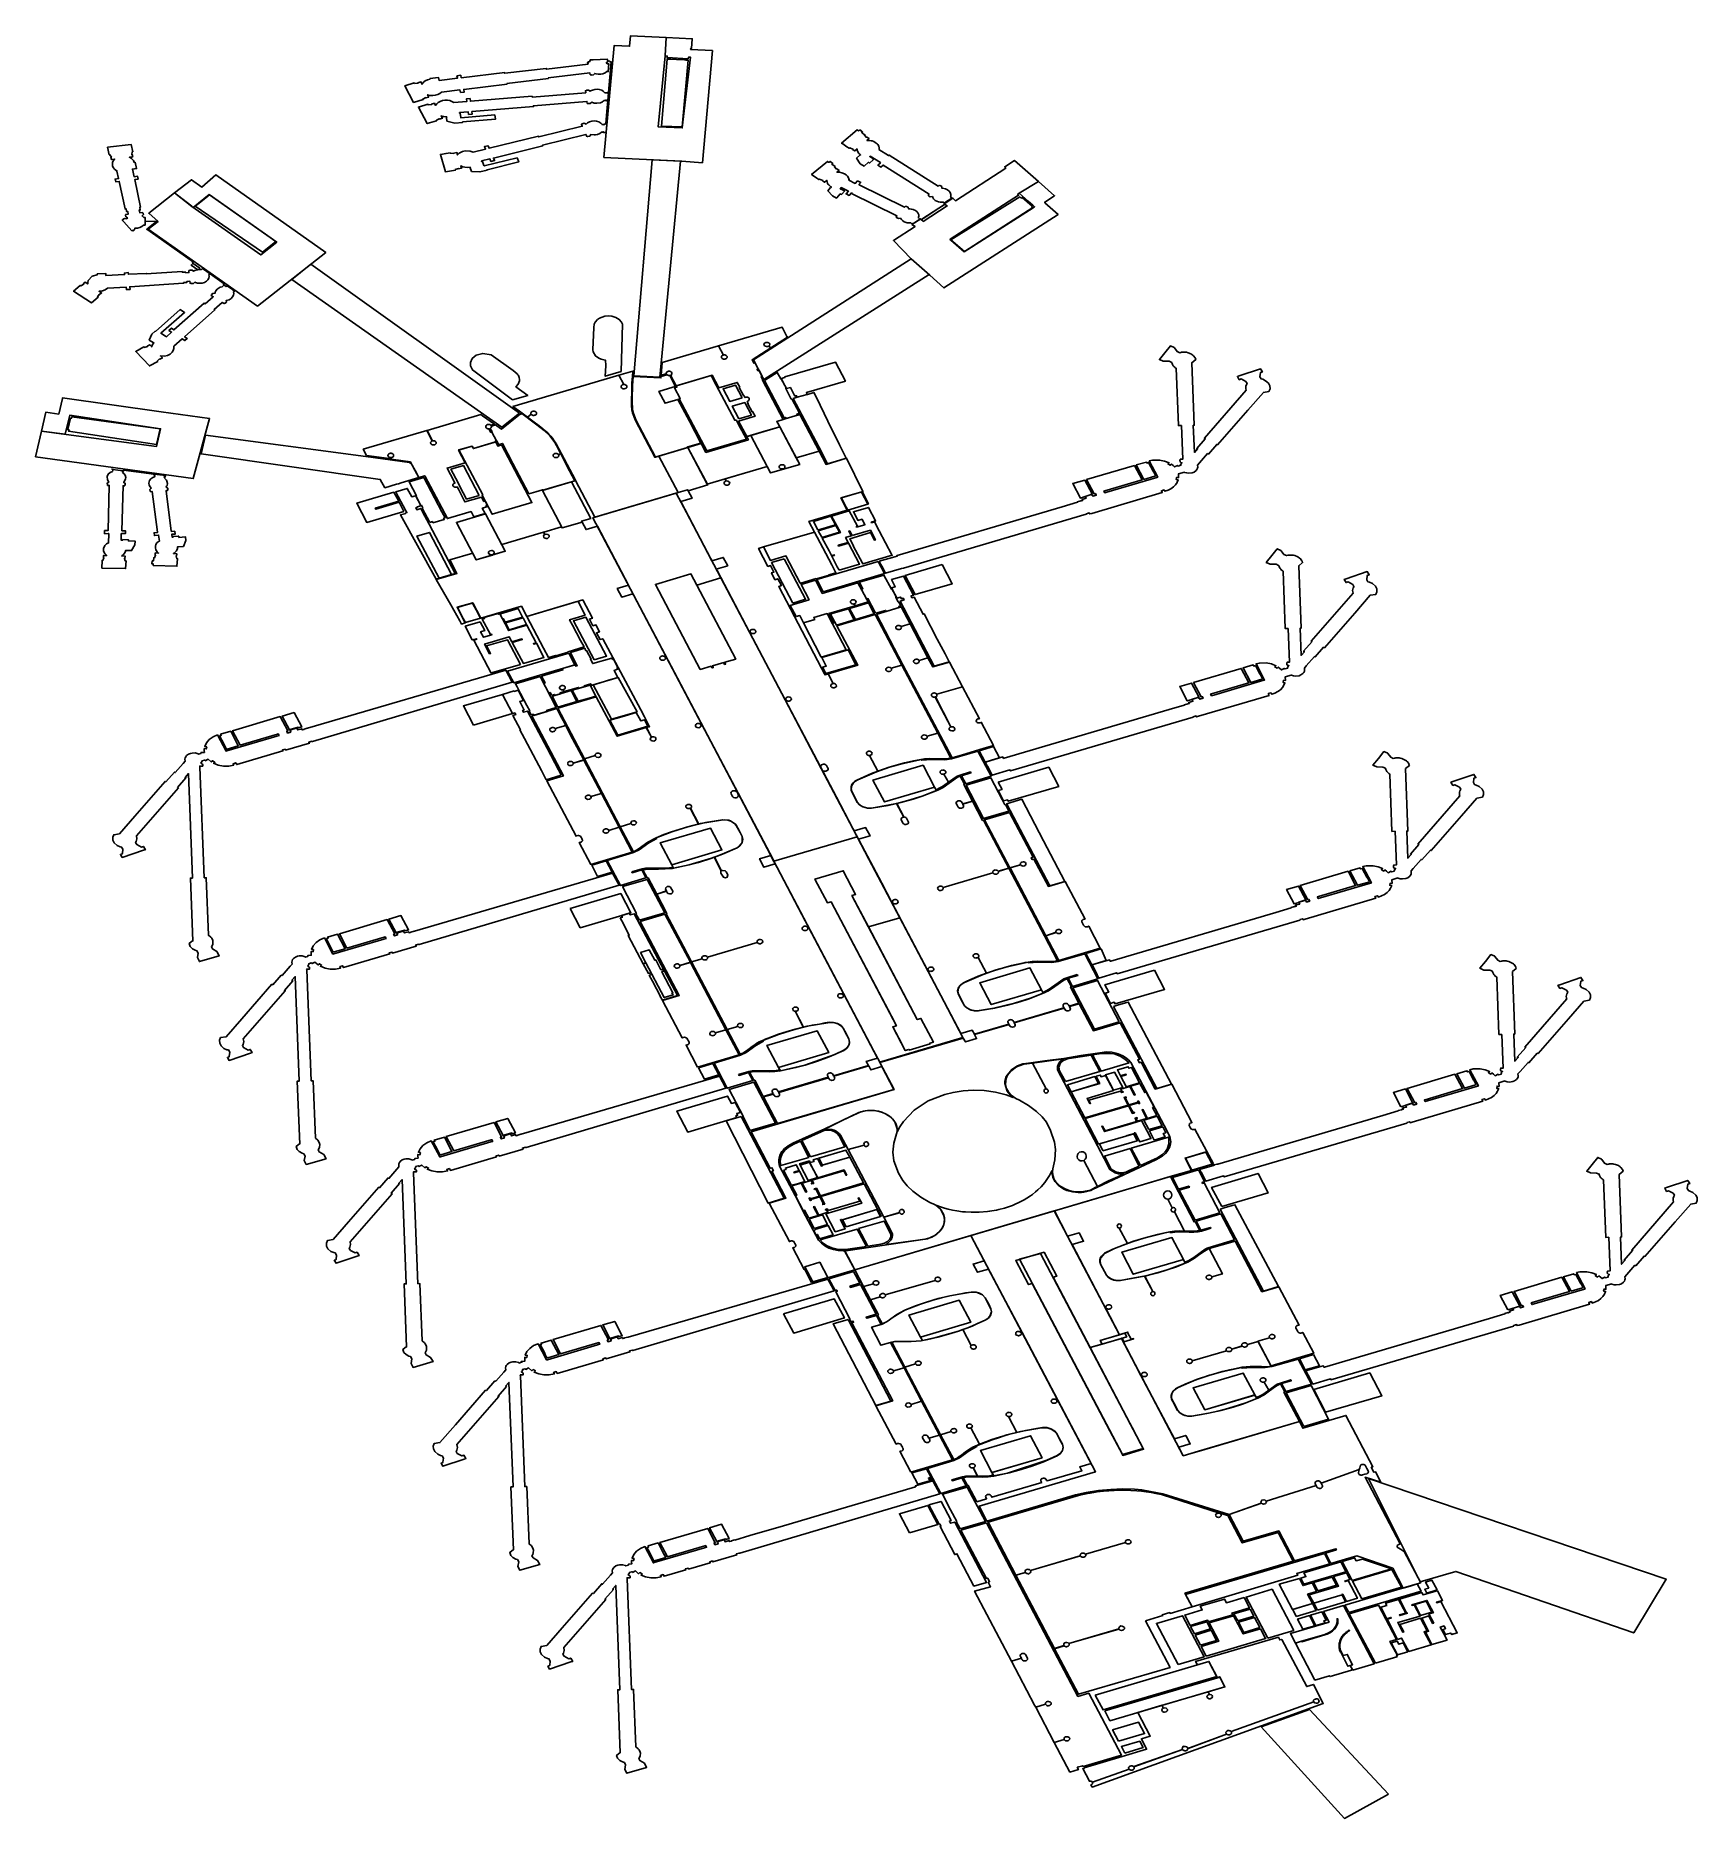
# Model space of a CAD drawing. Extents: x 12.24586 to 12.24883, y 41.79531 to 41.79849.
import ezdxf

# ---------------------------------------------------------------- set-up
doc = ezdxf.new("R2010")
doc.units = 0
doc.layers.add('RM$', color=3, linetype='CONTINUOUS')

msp = doc.modelspace()

# ---------------------------------------------------------------- linework, layer by layer
at = {"layer": 'RM$'}
for points in [[(12.2468759, 41.7982711), (12.2468947, 41.7984711), (12.2469221, 41.7984696), (12.246924, 41.7984884), (12.2469872, 41.7984853), (12.2469855, 41.7984523), (12.2469729, 41.7983257), (12.247016, 41.7983238), (12.247031, 41.7984498), (12.2470271, 41.79845), (12.2470269, 41.7984473), (12.2469892, 41.7984492), (12.2469895, 41.7984521), (12.2469856, 41.7984523), (12.2469872, 41.7984853), (12.2470339, 41.7984829), (12.2470324, 41.7984654), (12.2470312, 41.7984656), (12.2470311, 41.7984638), (12.24707, 41.7984619), (12.247052, 41.7982616), (12.2470152, 41.7982642), (12.2470152, 41.7982642)], [(12.2468558, 41.7984454), (12.2468518, 41.7984453), (12.2468519, 41.798444), (12.2468511, 41.798444), (12.2468512, 41.7984421), (12.2468487, 41.7984418), (12.2468489, 41.7984411), (12.2468471, 41.798441), (12.2468479, 41.7984374), (12.2467737, 41.7984285), (12.2467734, 41.79843), (12.2466993, 41.7984212), (12.2466991, 41.7984224), (12.2466215, 41.7984132), (12.2466206, 41.7984177), (12.2466139, 41.798417), (12.2466149, 41.7984124), (12.2465819, 41.7984084), (12.2465807, 41.798414), (12.2465657, 41.7984122), (12.246566, 41.7984109), (12.2465613, 41.7984097), (12.2465572, 41.7984076), (12.246555, 41.798406), (12.2465534, 41.7984043), (12.2465525, 41.7984032), (12.2465516, 41.7984016), (12.2465494, 41.7984058), (12.2465443, 41.7984043), (12.2465446, 41.7984036), (12.2465382, 41.7984031), (12.2465377, 41.798404), (12.246521, 41.7983989), (12.2465365, 41.7983694), (12.2465533, 41.7983742), (12.2465529, 41.7983751), (12.2465581, 41.798378), (12.2465584, 41.7983774), (12.2465635, 41.7983789), (12.2465614, 41.798383), (12.2465661, 41.7983818), (12.246571, 41.7983815), (12.2465752, 41.798382), (12.2465796, 41.7983833), (12.2465832, 41.7983852), (12.2465863, 41.7983878), (12.2465863, 41.7983876), (12.2466193, 41.7983916), (12.2466203, 41.798387), (12.2466269, 41.7983878), (12.2466259, 41.7983924), (12.2467035, 41.7984016), (12.2467032, 41.7984029), (12.2467773, 41.7984117), (12.246777, 41.7984132), (12.2468511, 41.7984221), (12.2468519, 41.7984185), (12.2468536, 41.7984187), (12.2468538, 41.7984181), (12.2468575, 41.7984186), (12.2468598, 41.798421), (12.2468624, 41.7984201), (12.2468663, 41.7984195), (12.2468707, 41.7984196), (12.2468745, 41.7984205), (12.2468786, 41.7984223), (12.2468813, 41.7984245), (12.2468841, 41.7984243), (12.2468853, 41.7984379), (12.2468825, 41.798438), (12.2468805, 41.7984401), (12.2468833, 41.7984423), (12.2468834, 41.7984432), (12.2468866, 41.798443), (12.2468874, 41.7984424), (12.2468873, 41.7984415), (12.2468895, 41.7984417), (12.2468846, 41.7983871), (12.2468825, 41.7983874), (12.2468824, 41.7983866), (12.2468816, 41.798386), (12.2468808, 41.7983863), (12.2468779, 41.7983864), (12.2468756, 41.7983889), (12.2468724, 41.7983909), (12.2468679, 41.7983924), (12.2468642, 41.7983928), (12.2468599, 41.7983925), (12.2468557, 41.7983914), (12.2468523, 41.7983897), (12.2468517, 41.7983893), (12.2468487, 41.7983912), (12.2468449, 41.7983909), (12.246845, 41.7983903), (12.2468432, 41.7983901), (12.2468437, 41.7983866), (12.2467482, 41.7983788), (12.246748, 41.7983803), (12.246638, 41.7983714), (12.2466374, 41.798376), (12.2466307, 41.7983755), (12.2466313, 41.7983708), (12.2466084, 41.798369), (12.246605, 41.798371), (12.2466012, 41.7983725), (12.2465969, 41.7983732), (12.2465923, 41.7983733), (12.2465881, 41.7983726), (12.2465838, 41.7983711), (12.2465806, 41.7983692), (12.2465777, 41.7983667), (12.2465762, 41.7983645), (12.2465758, 41.7983638), (12.2465736, 41.7983679), (12.2465685, 41.7983664), (12.2465688, 41.7983658), (12.2465624, 41.7983652), (12.2465619, 41.7983661), (12.2465452, 41.798361), (12.2465607, 41.7983316), (12.2465776, 41.7983364), (12.2465772, 41.7983374), (12.2465823, 41.7983402), (12.2465826, 41.7983395), (12.2465878, 41.7983411), (12.2465856, 41.7983452), (12.2465885, 41.7983443), (12.2465907, 41.7983439), (12.2465954, 41.7983437), (12.2465956, 41.7983424), (12.246595, 41.7983424), (12.246596, 41.7983358), (12.2466102, 41.7983325), (12.246624, 41.7983336), (12.2466239, 41.7983344), (12.2466824, 41.7983391), (12.2466813, 41.7983468), (12.2466206, 41.7983419), (12.2466205, 41.7983422), (12.2466199, 41.7983499), (12.2466187, 41.7983498), (12.2466185, 41.7983512), (12.246634, 41.7983524), (12.2466346, 41.7983478), (12.2466413, 41.7983483), (12.2466407, 41.798353), (12.2467507, 41.7983619), (12.2467505, 41.7983633), (12.246846, 41.7983711), (12.2468465, 41.7983675), (12.2468483, 41.7983676), (12.2468484, 41.7983671), (12.2468519, 41.7983673), (12.2468545, 41.7983697), (12.246859, 41.7983682), (12.2468637, 41.7983678), (12.24687, 41.7983688), (12.2468737, 41.7983705), (12.2468751, 41.7983714), (12.2468768, 41.7983729), (12.2468796, 41.7983727), (12.2468796, 41.7983735), (12.2468804, 41.7983735), (12.2468813, 41.7983728), (12.2468812, 41.798372), (12.2468832, 41.7983721), (12.2468831, 41.7983697), (12.2468795, 41.7983305), (12.2468774, 41.7983308), (12.2468774, 41.7983301), (12.2468765, 41.7983294), (12.2468759, 41.7983294), (12.2468759, 41.7983297), (12.2468731, 41.7983298), (12.2468706, 41.7983324), (12.2468669, 41.7983345), (12.2468632, 41.7983357), (12.2468591, 41.7983362), (12.2468546, 41.7983359), (12.2468507, 41.7983348), (12.2468472, 41.7983329), (12.2468446, 41.7983307), (12.246841, 41.798332), (12.2468375, 41.7983312), (12.2468377, 41.7983306), (12.246836, 41.7983302), (12.2468375, 41.7983268), (12.24676, 41.7983077), (12.2467593, 41.7983091), (12.2466713, 41.7982875), (12.2466694, 41.7982919), (12.246663, 41.7982903), (12.246665, 41.7982859), (12.246643, 41.7982805), (12.2466377, 41.7982824), (12.2466288, 41.7982827), (12.2466236, 41.7982815), (12.2466181, 41.7982785), (12.2466159, 41.7982766), (12.246615, 41.7982755), (12.2466137, 41.7982798), (12.2466083, 41.7982789), (12.2466085, 41.7982782), (12.246602, 41.7982785), (12.2466017, 41.7982794), (12.2465944, 41.7982782), (12.2465842, 41.7982764), (12.2465933, 41.7982454), (12.246611, 41.7982482), (12.2466107, 41.7982492), (12.2466164, 41.7982514), (12.2466166, 41.7982507), (12.246622, 41.7982516), (12.2466207, 41.798256), (12.2466242, 41.7982545), (12.246628, 41.7982536), (12.2466333, 41.7982533), (12.2466373, 41.7982538), (12.2466379, 41.7982525), (12.2466373, 41.7982524), (12.2466401, 41.7982461), (12.2466549, 41.7982452), (12.2466681, 41.7982484), (12.2466677, 41.7982491), (12.2467243, 41.798263), (12.2467211, 41.7982703), (12.2466625, 41.7982559), (12.2466621, 41.7982566), (12.2466595, 41.7982637), (12.2466584, 41.7982634), (12.2466578, 41.7982647), (12.2466726, 41.7982683), (12.2466746, 41.7982639), (12.246681, 41.7982655), (12.246679, 41.7982699), (12.246767, 41.7982915), (12.2467664, 41.7982929), (12.246844, 41.798312), (12.2468455, 41.7983085), (12.2468472, 41.798309), (12.2468475, 41.7983084), (12.246851, 41.7983093), (12.2468528, 41.7983119), (12.2468586, 41.7983112), (12.2468609, 41.7983113), (12.246865, 41.7983122), (12.246869, 41.798314), (12.2468719, 41.7983163), (12.2468747, 41.7983161), (12.2468748, 41.798317), (12.2468754, 41.7983169), (12.2468762, 41.7983163), (12.2468761, 41.7983154), (12.2468782, 41.7983155), (12.2468782, 41.7983156), (12.24688, 41.7983156), (12.2468813, 41.7983303), (12.2468795, 41.7983305), (12.2468796, 41.7983308), (12.2468803, 41.7983386), (12.2468803, 41.7983387), (12.2468822, 41.7983601), (12.2468823, 41.7983603), (12.2468833, 41.7983717), (12.2468833, 41.7983719), (12.2468833, 41.7983721), (12.2468847, 41.7983871), (12.2468847, 41.7983873), (12.2468847, 41.7983873), (12.2468857, 41.7983981), (12.2468865, 41.7984075), (12.2468881, 41.7984248), (12.246888, 41.7984248), (12.246888, 41.7984249), (12.2468881, 41.7984249), (12.2468892, 41.7984371), (12.2468896, 41.7984417), (12.2468874, 41.7984416), (12.2468874, 41.7984424), (12.2468866, 41.7984431), (12.2468832, 41.7984432), (12.2468832, 41.7984432), (12.2468829, 41.7984451), (12.2468823, 41.7984464), (12.2468573, 41.7984455)], [(12.2469788, 41.7983267), (12.2469891, 41.7984465), (12.2469934, 41.7984463), (12.2469959, 41.7984462), (12.2470061, 41.7984457), (12.2470204, 41.798445), (12.2470227, 41.7984449), (12.2470265, 41.7984447), (12.2470159, 41.7983256)], [(12.2474395, 41.79816), (12.2474411, 41.7981611), (12.2474411, 41.7981611), (12.2474419, 41.7981616), (12.2474441, 41.7981591), (12.2474441, 41.7981591), (12.2474448, 41.7981596), (12.2474437, 41.7981606), (12.2474461, 41.7981621), (12.2474545, 41.7981675), (12.2474546, 41.7981676), (12.2474763, 41.7981816), (12.2474803, 41.7981842), (12.2474853, 41.7981874), (12.2474836, 41.7981885), (12.2474845, 41.798189), (12.2474844, 41.798189), (12.2474845, 41.7981899), (12.2474972, 41.7981981), (12.2474967, 41.7981985), (12.2474972, 41.7981988), (12.2474953, 41.7982004), (12.2474956, 41.7982015), (12.2474958, 41.7982046), (12.2474954, 41.7982064), (12.2474945, 41.7982085), (12.2474927, 41.7982109), (12.2474899, 41.7982132), (12.247486, 41.798215), (12.2474811, 41.798216), (12.2474798, 41.7982161), (12.2474795, 41.7982191), (12.2474766, 41.7982209), (12.2474761, 41.7982204), (12.2474747, 41.7982213), (12.2474729, 41.7982197), (12.2473853, 41.7982752), (12.2473845, 41.7982744), (12.2473672, 41.7982854), (12.247368, 41.798286), (12.2473678, 41.7982883), (12.247367, 41.7982912), (12.2473653, 41.7982939), (12.247364, 41.7982954), (12.2473608, 41.7982979), (12.247358, 41.7982994), (12.247355, 41.7983004), (12.2473532, 41.7983008), (12.2473498, 41.7983013), (12.2473472, 41.7983013), (12.2473458, 41.7983012), (12.2473497, 41.7983046), (12.2473455, 41.7983073), (12.2473449, 41.7983067), (12.2473413, 41.7983108), (12.2473422, 41.7983115), (12.2473365, 41.7983152), (12.2473379, 41.7983164), (12.2473377, 41.7983166), (12.2473378, 41.7983167), (12.2473353, 41.7983183), (12.2473356, 41.7983185), (12.247333, 41.7983201), (12.2473315, 41.7983188), (12.2473315, 41.7983188), (12.2473313, 41.7983186), (12.247331, 41.7983187), (12.2473303, 41.798319), (12.2473284, 41.7983203), (12.2473007, 41.7982963), (12.2473026, 41.7982951), (12.2473103, 41.7982902), (12.2473101, 41.79829), (12.2473142, 41.7982873), (12.2473151, 41.7982881), (12.2473209, 41.798286), (12.2473203, 41.7982854), (12.2473245, 41.7982827), (12.2473283, 41.7982861), (12.2473285, 41.7982843), (12.2473293, 41.798282), (12.24733, 41.7982806), (12.2473311, 41.7982789), (12.2473321, 41.7982777), (12.2473338, 41.7982763), (12.2473346, 41.7982756), (12.2473335, 41.7982747), (12.247333, 41.7982749), (12.2473273, 41.7982699), (12.2473341, 41.7982599), (12.2473409, 41.7982555), (12.2473485, 41.7982623), (12.2473505, 41.798261), (12.2473571, 41.7982669), (12.2473566, 41.7982673), (12.2473577, 41.7982683), (12.247351, 41.7982726), (12.2473518, 41.7982732), (12.2473701, 41.7982617), (12.2473694, 41.798261), (12.2473697, 41.7982608), (12.2473656, 41.7982572), (12.2473708, 41.7982539), (12.2473748, 41.7982575), (12.247457, 41.7982056), (12.2474551, 41.7982039), (12.2474565, 41.798203), (12.247456, 41.7982026), (12.2474588, 41.7982008), (12.2474628, 41.7982011), (12.2474633, 41.7981997), (12.2474647, 41.7981973), (12.247466, 41.7981959), (12.2474679, 41.7981944), (12.2474738, 41.7981917), (12.2474766, 41.7981912), (12.247479, 41.7981911), (12.2474819, 41.7981912), (12.2474838, 41.7981897), (12.2474842, 41.7981889), (12.2474836, 41.7981885), (12.2474853, 41.7981874), (12.2474844, 41.7981868), (12.2474437, 41.7981606), (12.2474448, 41.7981596), (12.2474441, 41.7981591), (12.2474419, 41.7981616), (12.2474411, 41.7981611), (12.2474399, 41.7981611), (12.2474395, 41.7981614), (12.2474396, 41.7981615), (12.2474378, 41.7981631), (12.2474382, 41.7981643), (12.2474384, 41.7981659), (12.2474383, 41.7981683), (12.2474375, 41.7981707), (12.2474365, 41.7981724), (12.2474349, 41.7981743), (12.2474333, 41.7981757), (12.2474316, 41.7981767), (12.2474298, 41.7981776), (12.2474284, 41.7981781), (12.2474249, 41.7981789), (12.2474223, 41.7981791), (12.2474204, 41.7981791), (12.2474196, 41.798182), (12.2474165, 41.7981836), (12.2474161, 41.7981831), (12.2474146, 41.7981838), (12.247413, 41.7981821), (12.2473323, 41.7982222), (12.2473315, 41.7982226), (12.2473349, 41.7982264), (12.2473293, 41.7982292), (12.2473249, 41.7982247), (12.2473133, 41.7982305), (12.247314, 41.7982312), (12.247313, 41.7982347), (12.2473111, 41.7982377), (12.2473091, 41.7982397), (12.2473058, 41.7982419), (12.2473013, 41.7982438), (12.247297, 41.7982446), (12.2472924, 41.7982447), (12.2472963, 41.798248), (12.2472923, 41.7982508), (12.2472916, 41.7982502), (12.2472881, 41.7982543), (12.247289, 41.798255), (12.2472835, 41.7982588), (12.2472849, 41.79826), (12.2472847, 41.7982602), (12.2472848, 41.7982603), (12.2472824, 41.7982619), (12.2472826, 41.7982621), (12.2472801, 41.7982638), (12.2472783, 41.7982623), (12.2472781, 41.7982625), (12.2472779, 41.7982624), (12.2472774, 41.7982628), (12.2472755, 41.798264), (12.2472471, 41.7982406), (12.2472489, 41.7982393), (12.2472565, 41.7982343), (12.2472563, 41.7982341), (12.2472603, 41.7982314), (12.2472612, 41.7982321), (12.247267, 41.7982299), (12.2472663, 41.7982294), (12.2472704, 41.7982266), (12.2472744, 41.7982299), (12.2472745, 41.7982287), (12.2472746, 41.7982276), (12.2472755, 41.798225), (12.2472763, 41.7982236), (12.2472776, 41.7982219), (12.2472802, 41.7982195), (12.2472813, 41.7982187), (12.2472824, 41.798218), (12.2472814, 41.7982169), (12.247281, 41.7982171), (12.2472761, 41.7982116), (12.2472843, 41.7982023), (12.2472918, 41.7981986), (12.2472921, 41.7981989), (12.2472983, 41.7982059), (12.2473005, 41.7982049), (12.2473062, 41.7982113), (12.2472982, 41.7982152), (12.2472999, 41.7982171), (12.2473128, 41.7982107), (12.2473087, 41.798206), (12.2473144, 41.7982032), (12.2473185, 41.7982078), (12.2473193, 41.7982074), (12.2473186, 41.7982067), (12.2473994, 41.7981666), (12.2473978, 41.7981648), (12.2473993, 41.7981641), (12.2473989, 41.7981636), (12.247402, 41.7981621), (12.2474058, 41.7981626), (12.2474075, 41.7981601), (12.24741, 41.7981578), (12.2474124, 41.7981563), (12.2474144, 41.7981554), (12.2474179, 41.7981545), (12.2474196, 41.7981542), (12.2474221, 41.7981541), (12.2474229, 41.7981541), (12.247424, 41.7981542), (12.2474258, 41.7981526), (12.2474268, 41.7981533), (12.2474272, 41.7981529), (12.2474277, 41.7981524), (12.2474296, 41.7981536)], [(12.2460571, 41.7981575), (12.2460573, 41.7981638), (12.2460545, 41.7981639), (12.2460516, 41.7981665), (12.246054, 41.7981689), (12.2460534, 41.7981717), (12.2460526, 41.7981716), (12.2460523, 41.7981729), (12.2460475, 41.7981723), (12.2460465, 41.7981772), (12.2460485, 41.7981774), (12.2460474, 41.7981822), (12.2460491, 41.7981824), (12.2460385, 41.7982316), (12.2460446, 41.7982323), (12.2460436, 41.7982373), (12.2460374, 41.7982365), (12.2460345, 41.7982501), (12.2460419, 41.798251), (12.2460395, 41.7982623), (12.2460378, 41.7982621), (12.2460361, 41.7982657), (12.2460329, 41.798269), (12.2460291, 41.7982714), (12.246035, 41.7982721), (12.2460341, 41.7982762), (12.2460331, 41.7982761), (12.2460338, 41.7982809), (12.2460351, 41.7982811), (12.2460319, 41.7982944), (12.2459901, 41.7982891), (12.245993, 41.7982757), (12.2459942, 41.7982759), (12.2459969, 41.7982715), (12.245996, 41.7982714), (12.2459969, 41.7982673), (12.2460028, 41.7982681), (12.2460009, 41.798266), (12.245999, 41.7982619), (12.2459986, 41.7982593), (12.2459991, 41.7982555), (12.2460005, 41.7982525), (12.2460025, 41.79825), (12.2460069, 41.7982468), (12.2460068, 41.7982468), (12.2460097, 41.7982332), (12.2460035, 41.7982324), (12.2460046, 41.7982275), (12.2460108, 41.7982282), (12.2460213, 41.7981791), (12.246023, 41.7981793), (12.246024, 41.7981744), (12.246026, 41.7981747), (12.2460271, 41.7981698), (12.2460222, 41.7981693), (12.2460225, 41.7981679), (12.2460218, 41.7981678), (12.2460224, 41.7981651), (12.2460256, 41.7981633), (12.2460244, 41.7981612), (12.2460205, 41.7981618), (12.2460174, 41.7981603), (12.2460178, 41.7981598), (12.2460163, 41.7981591), (12.246019, 41.798156), (12.2460331, 41.7981401), (12.2460346, 41.7981408), (12.2460352, 41.7981401), (12.2460382, 41.7981419), (12.246039, 41.7981448), (12.2460433, 41.798145), (12.2460479, 41.7981462), (12.2460514, 41.798148), (12.2460541, 41.7981503), (12.2460569, 41.7981502), (12.2460571, 41.7981573), (12.2460775, 41.7981566), (12.2460601, 41.7981428), (12.2460904, 41.7981216), (12.2461433, 41.7980843), (12.2461416, 41.7980833), (12.2461417, 41.7980831), (12.2461424, 41.7980826), (12.2461425, 41.7980817), (12.2461392, 41.798079), (12.2461514, 41.7980705), (12.2461458, 41.7980693), (12.2461436, 41.7980681), (12.2461408, 41.7980699), (12.2461369, 41.7980697), (12.2461361, 41.7980691), (12.2461352, 41.798069), (12.2461354, 41.7980655), (12.2461296, 41.7980652), (12.2461295, 41.798066), (12.2461235, 41.798066), (12.2461235, 41.7980673), (12.2460591, 41.7980634), (12.2460591, 41.7980641), (12.2460272, 41.7980624), (12.2460268, 41.7980657), (12.2460202, 41.7980647), (12.2460205, 41.798062), (12.2459871, 41.7980602), (12.2459867, 41.798064), (12.2459715, 41.798063), (12.2459717, 41.7980617), (12.2459628, 41.7980589), (12.2459555, 41.7980514), (12.2459546, 41.7980478), (12.2459547, 41.7980453), (12.2459503, 41.7980483), (12.2459466, 41.7980451), (12.2459475, 41.7980445), (12.245942, 41.7980419), (12.245941, 41.7980425), (12.2459293, 41.7980322), (12.2459614, 41.7980116), (12.2459733, 41.7980216), (12.2459723, 41.7980223), (12.2459751, 41.7980266), (12.2459758, 41.7980262), (12.2459794, 41.7980293), (12.2459749, 41.7980322), (12.2459776, 41.7980324), (12.2459812, 41.7980331), (12.2459856, 41.7980348), (12.2459897, 41.7980376), (12.246023, 41.7980396), (12.2460236, 41.798035), (12.2460303, 41.7980354), (12.2460297, 41.7980401), (12.2461259, 41.7980464), (12.2461258, 41.7980476), (12.2461316, 41.798048), (12.2461314, 41.7980495), (12.246137, 41.7980499), (12.2461374, 41.7980464), (12.2461392, 41.7980463), (12.2461392, 41.7980459), (12.2461432, 41.798046), (12.2461457, 41.7980483), (12.2461473, 41.7980476), (12.2461508, 41.7980467), (12.2461552, 41.7980463), (12.2461591, 41.7980467), (12.2461631, 41.7980479), (12.2461669, 41.7980501), (12.2461693, 41.7980525), (12.246171, 41.7980557), (12.2461716, 41.7980586), (12.2461711, 41.7980618), (12.246173, 41.7980633), (12.2461983, 41.7980455), (12.2461985, 41.7980454), (12.2461968, 41.7980443), (12.2461976, 41.7980438), (12.2461977, 41.7980429), (12.2461944, 41.7980402), (12.2461913, 41.7980392), (12.2461855, 41.7980358), (12.2461833, 41.798033), (12.2461823, 41.7980305), (12.2461819, 41.7980285), (12.2461779, 41.7980283), (12.2461755, 41.7980262), (12.2461762, 41.7980258), (12.2461749, 41.7980247), (12.2461786, 41.7980224), (12.2461643, 41.7980098), (12.2461628, 41.7980107), (12.2461086, 41.797963), (12.2461039, 41.7979661), (12.2460995, 41.7979622), (12.2461043, 41.7979592), (12.246095, 41.797951), (12.2460936, 41.7979519), (12.2460854, 41.7979571), (12.2461276, 41.7979943), (12.2461198, 41.7979993), (12.2460755, 41.7979603), (12.2460748, 41.7979608), (12.2460689, 41.7979557), (12.2460645, 41.797945), (12.2460712, 41.7979407), (12.2460715, 41.797941), (12.2460729, 41.7979402), (12.2460703, 41.7979368), (12.2460693, 41.7979342), (12.246069, 41.7979329), (12.2460655, 41.7979365), (12.246061, 41.7979341), (12.2460616, 41.7979336), (12.2460555, 41.7979319), (12.2460548, 41.7979327), (12.2460402, 41.7979247), (12.2460648, 41.7978989), (12.2460796, 41.7979067), (12.2460788, 41.7979075), (12.246083, 41.7979112), (12.2460833, 41.7979108), (12.246088, 41.7979131), (12.2460845, 41.7979167), (12.2460914, 41.7979165), (12.246097, 41.7979177), (12.2461018, 41.7979201), (12.2461053, 41.7979232), (12.2461073, 41.7979261), (12.2461085, 41.7979302), (12.2461081, 41.797934), (12.2461231, 41.7979472), (12.2461278, 41.7979442), (12.2461322, 41.797948), (12.2461274, 41.797951), (12.2461816, 41.7979988), (12.2461801, 41.7979997), (12.2461945, 41.7980123), (12.2461981, 41.79801), (12.2461993, 41.798011), (12.2461998, 41.7980107), (12.2462023, 41.7980128), (12.246202, 41.7980158), (12.2462069, 41.7980171), (12.2462108, 41.7980194), (12.2462133, 41.798022), (12.2462149, 41.7980253), (12.2462153, 41.7980283), (12.2462149, 41.798031), (12.2462167, 41.7980325), (12.2462168, 41.7980325), (12.2462133, 41.798035), (12.2462036, 41.7980419), (12.246202, 41.7980407), (12.2461976, 41.7980438), (12.2461976, 41.7980438), (12.2461968, 41.7980443), (12.2461985, 41.7980454), (12.2461945, 41.7980482), (12.2461811, 41.7980576), (12.246173, 41.7980633), (12.2461598, 41.7980727), (12.2461579, 41.7980711), (12.2461525, 41.7980712), (12.2461522, 41.7980711), (12.2461547, 41.7980731), (12.2461426, 41.7980816), (12.2461425, 41.7980826), (12.2461424, 41.7980826), (12.2461417, 41.7980831), (12.2461416, 41.7980833), (12.2461433, 41.7980843), (12.2461388, 41.7980875), (12.2461272, 41.7980957), (12.2461068, 41.79811), (12.2460902, 41.7981217), (12.2460601, 41.7981428), (12.2460601, 41.7981428), (12.2460601, 41.7981428), (12.2460775, 41.7981566), (12.2460775, 41.7981566), (12.2460571, 41.7981573)], [(12.246976, 41.797879), (12.2469295, 41.7978813), (12.2469627, 41.7982668), (12.2470132, 41.7982641), (12.246976, 41.797879)], [(12.2462575, 41.7980056), (12.2460626, 41.7981429), (12.2460801, 41.7981568), (12.2460636, 41.7981714), (12.2461098, 41.7982077), (12.2461403, 41.7981837), (12.2462637, 41.7980971), (12.2462922, 41.79812), (12.2461716, 41.7982046), (12.2461431, 41.7981819), (12.2461405, 41.7981838), (12.2461098, 41.7982077), (12.2461396, 41.7982311), (12.2461581, 41.7982182), (12.2461831, 41.7982398), (12.2463795, 41.7981016)], [(12.2462665, 41.7981022), (12.2461463, 41.7981838), (12.2461488, 41.7981857), (12.2461512, 41.7981876), (12.2461593, 41.7981941), (12.2461682, 41.7982012), (12.2461693, 41.7982021), (12.246172, 41.7982042), (12.2462903, 41.7981211)], [(12.2474957, 41.7981242), (12.2476189, 41.7982007), (12.2476214, 41.7981986), (12.247623, 41.7981997), (12.2476322, 41.7981916), (12.2476408, 41.7981843), (12.2476399, 41.7981837), (12.2476421, 41.7981814), (12.2475201, 41.7981029)], [(12.2467254, 41.7978145), (12.2463528, 41.7980804), (12.2463189, 41.7980533), (12.2466939, 41.7977893)], [(12.2469069, 41.7978887), (12.2469096, 41.7979735), (12.2469078, 41.7979771), (12.2469036, 41.7979819), (12.2468975, 41.7979854), (12.2468904, 41.7979876), (12.2468853, 41.7979881), (12.2468777, 41.7979874), (12.2468685, 41.7979841), (12.2468648, 41.7979815), (12.2468605, 41.7979767), (12.2468588, 41.7979731), (12.246858, 41.7979676), (12.2468562, 41.7979274), (12.246857, 41.7979237), (12.2468615, 41.7979168), (12.2468669, 41.7979127), (12.2468713, 41.7979108), (12.2468762, 41.7979095), (12.246879, 41.7979092), (12.2468796, 41.7978994), (12.2468791, 41.7978897), (12.2468786, 41.7978803)], [(12.2471313, 41.7977727), (12.2471167, 41.7978002), (12.2471461, 41.7978089), (12.2471417, 41.7978173), (12.2471407, 41.797817), (12.2471331, 41.7978314), (12.2471341, 41.7978317), (12.2471321, 41.7978356), (12.2471329, 41.7978358), (12.2471336, 41.7978361), (12.2471347, 41.7978368), (12.2471353, 41.7978375), (12.2471358, 41.7978383), (12.2471359, 41.7978396), (12.2471356, 41.7978406), (12.2471355, 41.7978408), (12.2471348, 41.7978417), (12.247134, 41.7978423), (12.2471324, 41.7978429), (12.2471313, 41.7978431), (12.2471298, 41.797843), (12.2471292, 41.7978429), (12.2471286, 41.7978427), (12.2471281, 41.7978425), (12.2471261, 41.7978463), (12.2471254, 41.7978461), (12.2471178, 41.7978605), (12.2471188, 41.7978608), (12.2471143, 41.7978693), (12.2470815, 41.7978596), (12.2470696, 41.7978823), (12.2470055, 41.7978634), (12.247005, 41.7978645), (12.2470047, 41.7978644), (12.2469964, 41.7978802), (12.2469967, 41.7978803), (12.2469955, 41.7978824), (12.2469955, 41.7978825), (12.246997, 41.7978837), (12.2469977, 41.7978854), (12.2469976, 41.7978867), (12.2469972, 41.7978874), (12.2469959, 41.7978885), (12.2469943, 41.7978892), (12.2469923, 41.7978894), (12.2469912, 41.7978893), (12.2469904, 41.797889), (12.2469893, 41.7978885), (12.2469887, 41.797888), (12.2469883, 41.7978876), (12.246988, 41.797887), (12.2469876, 41.7978856), (12.2469876, 41.797885), (12.2469875, 41.797885), (12.2469785, 41.7978823), (12.2469805, 41.797905), (12.2470809, 41.7979346), (12.2470896, 41.7979183), (12.2470886, 41.797918), (12.2470871, 41.797917), (12.2470864, 41.7979161), (12.247086, 41.7979146), (12.2470862, 41.7979136), (12.2470863, 41.7979134), (12.2470864, 41.7979131), (12.2470869, 41.7979125), (12.2470876, 41.7979119), (12.2470885, 41.7979114), (12.2470894, 41.7979111), (12.2470901, 41.7979109), (12.2470912, 41.7979109), (12.2470922, 41.797911), (12.2470931, 41.7979112), (12.2470934, 41.7979113), (12.2470944, 41.7979117), (12.2470949, 41.7979121), (12.2470954, 41.7979126), (12.2470959, 41.7979133), (12.2470961, 41.7979139), (12.2470962, 41.7979147), (12.2470961, 41.7979155), (12.2470959, 41.797916), (12.2470951, 41.7979171), (12.2470946, 41.7979174), (12.2470932, 41.7979181), (12.2470924, 41.7979184), (12.2470907, 41.7979185), (12.24709, 41.7979184), (12.2470896, 41.7979183), (12.247081, 41.7979346), (12.2471944, 41.7979681), (12.2472027, 41.7979511), (12.2472034, 41.7979513), (12.2472042, 41.7979499), (12.2471743, 41.7979311), (12.2471706, 41.7979342), (12.2471718, 41.7979354), (12.2471723, 41.7979377), (12.2471718, 41.7979389), (12.2471707, 41.7979399), (12.2471687, 41.7979408), (12.2471674, 41.7979409), (12.2471655, 41.7979407), (12.2471644, 41.7979403), (12.2471625, 41.7979386), (12.2471621, 41.7979373), (12.2471625, 41.797936), (12.247163, 41.7979349), (12.2471645, 41.7979339), (12.2471664, 41.7979334), (12.2471684, 41.7979334), (12.2471695, 41.7979337), (12.2471703, 41.7979341), (12.2471706, 41.7979342), (12.2471743, 41.7979311), (12.2471407, 41.79791), (12.2471441, 41.7979037), (12.2471461, 41.7979042), (12.2471516, 41.7978937), (12.2471507, 41.7978934), (12.2471509, 41.7978931), (12.2471498, 41.7978928), (12.2471511, 41.7978903), (12.2471522, 41.7978907), (12.2471524, 41.7978903), (12.2471533, 41.7978906), (12.2471586, 41.7978804), (12.2471578, 41.7978801), (12.2471579, 41.7978798), (12.2471568, 41.7978795), (12.2471598, 41.7978737), (12.2471592, 41.7978735), (12.2471963, 41.7978032), (12.2471849, 41.7977998), (12.2471866, 41.7977965), (12.2471871, 41.7977967), (12.2471905, 41.7977901), (12.2471595, 41.797781), (12.2471328, 41.7977731)], [(12.2467129, 41.7978385), (12.2467402, 41.7978461), (12.246719, 41.7978618), (12.246723, 41.7978664), (12.2467253, 41.7978725), (12.2467254, 41.7978746), (12.2467249, 41.7978783), (12.2467236, 41.7978815), (12.2467224, 41.7978832), (12.2467212, 41.7978849), (12.2467145, 41.7978904), (12.2466748, 41.7979188), (12.2466599, 41.7979211), (12.2466484, 41.7979181), (12.2466408, 41.7979119), (12.2466378, 41.7979051), (12.2466378, 41.7978987), (12.2466418, 41.7978917)], [(12.2472023, 41.7978583), (12.2472092, 41.7978603), (12.2472172, 41.7978451), (12.2472198, 41.7978459), (12.2472214, 41.7978428), (12.2472394, 41.797848), (12.2472377, 41.7978511), (12.2473076, 41.7978718), (12.2472897, 41.7979058), (12.2471992, 41.7978792), (12.2471996, 41.7978784), (12.2471929, 41.7978764), (12.2471932, 41.7978759), (12.247193, 41.7978759)], [(12.2472604, 41.7977469), (12.2472262, 41.797812), (12.2472236, 41.7978112), (12.2472235, 41.7978114), (12.2472, 41.7978045), (12.2472001, 41.7978043), (12.2471963, 41.7978032), (12.2471849, 41.7977998), (12.2471866, 41.7977965), (12.2471871, 41.7977967), (12.2471905, 41.7977901), (12.2471595, 41.797781), (12.2471313, 41.7977727), (12.2471342, 41.7977671), (12.2470583, 41.7977443), (12.2470498, 41.7977603), (12.2470263, 41.7977534), (12.2469681, 41.7977362), (12.2469669, 41.7977359), (12.2469325, 41.7978013), (12.2469273, 41.7978151), (12.2469262, 41.79782), (12.2469253, 41.7978281), (12.2469256, 41.7978382), (12.246926, 41.7978518), (12.2469264, 41.7978687), (12.2469267, 41.7978746), (12.2469272, 41.7978798), (12.246928, 41.7978895), (12.2469032, 41.7978822), (12.2469117, 41.7978656), (12.2469139, 41.7978654), (12.2469154, 41.7978647), (12.2469168, 41.7978639), (12.2469172, 41.7978624), (12.2469169, 41.7978606), (12.2469158, 41.7978593), (12.2469143, 41.7978584), (12.2469126, 41.7978581), (12.2469105, 41.7978582), (12.2469092, 41.7978587), (12.2469077, 41.7978599), (12.2469072, 41.7978608), (12.2469072, 41.7978631), (12.246909, 41.7978649), (12.2469096, 41.7978652), (12.2469114, 41.7978656), (12.2469116, 41.7978656), (12.2469116, 41.7978656), (12.246903, 41.7978821), (12.2467137, 41.7978263), (12.2467256, 41.7978178), (12.2467304, 41.7978144), (12.2467329, 41.7978126), (12.2467396, 41.7978076), (12.2467464, 41.7978126), (12.246746, 41.7978132), (12.2467459, 41.7978136), (12.2467459, 41.7978149), (12.2467461, 41.7978155), (12.2467469, 41.7978166), (12.2467479, 41.7978173), (12.2467487, 41.7978177), (12.2467495, 41.797818), (12.2467505, 41.7978181), (12.2467519, 41.797818), (12.2467534, 41.7978176), (12.2467547, 41.7978169), (12.2467553, 41.7978163), (12.2467557, 41.7978156), (12.246756, 41.7978146), (12.2467559, 41.7978134), (12.2467552, 41.7978123), (12.2467545, 41.7978116), (12.2467534, 41.797811), (12.2467523, 41.7978107), (12.246751, 41.7978105), (12.24675, 41.7978106), (12.2467486, 41.7978109), (12.2467477, 41.7978113), (12.2467469, 41.7978119), (12.2467465, 41.7978124), (12.2467464, 41.7978125), (12.2467396, 41.7978076), (12.2467494, 41.7978003), (12.2467605, 41.7977918), (12.2467637, 41.7977893), (12.2467674, 41.7977866), (12.2467716, 41.7977832), (12.2467759, 41.7977793), (12.2467816, 41.7977734), (12.2467845, 41.7977698), (12.2467877, 41.7977654), (12.2467905, 41.797761), (12.2467912, 41.7977596), (12.2468247, 41.7976961), (12.2468257, 41.7976942), (12.2468602, 41.7976288), (12.2470088, 41.7976727), (12.2469744, 41.797738), (12.2470264, 41.7977533), (12.2470608, 41.797688), (12.2471676, 41.7977195), (12.2471385, 41.7977747), (12.2471905, 41.79779), (12.2472196, 41.7977349)], [(12.2469681, 41.7977362), (12.2469336, 41.7978016), (12.2469288, 41.7978139), (12.2469272, 41.7978217), (12.2469266, 41.7978351), (12.2469268, 41.7978405), (12.2469275, 41.7978633), (12.2469284, 41.7978797), (12.246978, 41.7978774), (12.2469785, 41.7978801), (12.2469884, 41.7978832), (12.2469894, 41.7978827), (12.2469902, 41.7978823), (12.2469912, 41.797882), (12.2469915, 41.7978819), (12.2469922, 41.7978818), (12.2469925, 41.7978818), (12.2469926, 41.7978815), (12.2469938, 41.7978819), (12.2470029, 41.7978643), (12.2470025, 41.7978641), (12.2470035, 41.7978622), (12.2469994, 41.7978608), (12.2469744, 41.7978534), (12.2469856, 41.7978322), (12.2470084, 41.7978389), (12.2470289, 41.7978), (12.2470494, 41.7977612), (12.2470259, 41.7977542), (12.247025, 41.797754), (12.2470255, 41.7977532), (12.2469897, 41.7977426), (12.2469698, 41.7977367)], [(12.2470677, 41.7978817), (12.2470769, 41.7978643), (12.2471098, 41.7978018), (12.2471128, 41.7978019), (12.247118, 41.797792), (12.2471225, 41.7977835), (12.2471307, 41.7977679), (12.2470599, 41.797747), (12.2470104, 41.7978402), (12.2470125, 41.7978408), (12.2470024, 41.7978598), (12.2470067, 41.7978611), (12.2470056, 41.7978634)], [(12.2471232, 41.7978419), (12.2471114, 41.7978642), (12.2470891, 41.7978577), (12.2471009, 41.7978354)], [(12.2471981, 41.7978062), (12.2471629, 41.7978729), (12.2471857, 41.7978873), (12.2471919, 41.7978755), (12.2471919, 41.7978755), (12.2471921, 41.7978752), (12.2471932, 41.7978756), (12.2472019, 41.797859), (12.2472008, 41.7978587), (12.247201, 41.7978584), (12.2472009, 41.7978584), (12.2472109, 41.7978395), (12.2472118, 41.7978398), (12.2472253, 41.7978142), (12.2472208, 41.7978129), (12.2472218, 41.7978109), (12.2472017, 41.797805), (12.2472006, 41.7978069)], [(12.2458616, 41.7977367), (12.2458719, 41.7977822), (12.2459072, 41.7977776), (12.2460774, 41.797755), (12.2460847, 41.7977867), (12.2459228, 41.7978111), (12.2459143, 41.7977769), (12.2458719, 41.7977822), (12.24588, 41.7978164), (12.245903, 41.7978128), (12.2459093, 41.7978405), (12.2459096, 41.7978419), (12.246086, 41.7978167), (12.2461723, 41.7978051), (12.2461431, 41.7976976)], [(12.247117, 41.7978045), (12.2471395, 41.7978112), (12.2471276, 41.7978334), (12.2471053, 41.7978268)], [(12.2472143, 41.7978407), (12.2472647, 41.7977452), (12.2472756, 41.7977243), (12.2472974, 41.7977308), (12.2473087, 41.7977341), (12.2472969, 41.7977582), (12.2472763, 41.7978003), (12.2472556, 41.7978427), (12.2472513, 41.7978515), (12.2472476, 41.7978504), (12.2472398, 41.7978481), (12.2472392, 41.7978479), (12.2472214, 41.7978428), (12.2472162, 41.7978413)], [(12.2460775, 41.7977588), (12.2459204, 41.7977821), (12.2459214, 41.7977848), (12.245919, 41.7977851), (12.2459215, 41.7977957), (12.2459241, 41.7978053), (12.2459252, 41.7978051), (12.2459262, 41.7978079), (12.2460842, 41.7977865)], [(12.2465606, 41.7977837), (12.2466567, 41.797812), (12.2466597, 41.7978099), (12.2466811, 41.7977948), (12.2466745, 41.7977929), (12.2466725, 41.797794), (12.2466712, 41.7977943), (12.2466695, 41.7977943), (12.2466682, 41.7977942), (12.2466668, 41.7977932), (12.246666, 41.7977924), (12.2466653, 41.7977905), (12.2466652, 41.7977893), (12.246666, 41.7977886), (12.2466679, 41.7977872), (12.2466692, 41.7977868), (12.2466699, 41.7977867), (12.2466709, 41.7977866), (12.246674, 41.7977803), (12.2466754, 41.7977805), (12.2466763, 41.7977806), (12.2466843, 41.7977654), (12.2466835, 41.7977651), (12.2466836, 41.797765), (12.2466825, 41.7977646), (12.2466825, 41.7977645), (12.2466822, 41.7977644), (12.2466829, 41.7977631), (12.2466434, 41.7977513), (12.2466432, 41.7977513), (12.2466408, 41.7977558), (12.2466169, 41.7977487), (12.2466288, 41.7977261), (12.2465963, 41.7977165), (12.2466084, 41.7976935), (12.2466103, 41.7976898), (12.2466085, 41.7976891), (12.246607, 41.7976878), (12.2466065, 41.7976865), (12.2466066, 41.7976856), (12.2466068, 41.7976848), (12.2466072, 41.7976842), (12.246608, 41.7976834), (12.2466088, 41.7976829), (12.2466097, 41.7976826), (12.2466103, 41.7976824), (12.2466113, 41.7976823), (12.2466123, 41.7976823), (12.2466129, 41.7976824), (12.2466132, 41.7976825), (12.2466138, 41.7976826), (12.246614, 41.7976828), (12.2466143, 41.7976829), (12.2466164, 41.797679), (12.246624, 41.7976646), (12.2466237, 41.7976645), (12.2466281, 41.7976561), (12.2466575, 41.7976648), (12.2466614, 41.7976573), (12.2466617, 41.7976574), (12.246662, 41.7976569), (12.246664, 41.7976575), (12.246668, 41.79765), (12.246666, 41.7976494), (12.2466662, 41.7976489), (12.2466659, 41.7976488), (12.2466669, 41.797647), (12.2466597, 41.7976448), (12.2466595, 41.7976452), (12.2466591, 41.7976451), (12.2466644, 41.7976352), (12.246644, 41.7976292), (12.246639, 41.7976387), (12.2466032, 41.7976281), (12.2465967, 41.7976262), (12.2465564, 41.7977027), (12.2465457, 41.7976996), (12.2465353, 41.7977195), (12.2465308, 41.7977279), (12.2464964, 41.7977326), (12.2464958, 41.7977352), (12.2464973, 41.7977354), (12.2464988, 41.797736), (12.2464998, 41.7977367), (12.2465004, 41.7977375), (12.2465008, 41.7977384), (12.2465009, 41.7977391), (12.2465007, 41.7977401), (12.2465006, 41.7977404), (12.2464998, 41.7977414), (12.2464985, 41.7977423), (12.2464973, 41.7977427), (12.2464966, 41.7977428), (12.246495, 41.7977428), (12.2464939, 41.7977426), (12.2464933, 41.7977423), (12.2464922, 41.7977417), (12.2464918, 41.7977414), (12.2464911, 41.7977406), (12.2464908, 41.7977398), (12.2464907, 41.7977394), (12.2464907, 41.7977385), (12.2464909, 41.797738), (12.2464911, 41.7977375), (12.2464918, 41.7977366), (12.2464925, 41.7977361), (12.2464932, 41.7977358), (12.246494, 41.7977355), (12.2464948, 41.7977353), (12.2464956, 41.7977352), (12.2464958, 41.7977352), (12.2464964, 41.7977326), (12.2464927, 41.7977331), (12.2464929, 41.7977338), (12.2464526, 41.7977392), (12.2464465, 41.79775), (12.2465601, 41.7977835), (12.2465699, 41.797765), (12.2465683, 41.7977642), (12.2465676, 41.7977636), (12.2465669, 41.7977622), (12.2465668, 41.7977615), (12.2465671, 41.7977602), (12.2465674, 41.7977597), (12.2465683, 41.7977588), (12.246569, 41.7977583), (12.2465698, 41.797758), (12.2465704, 41.7977578), (12.2465711, 41.7977577), (12.2465727, 41.7977577), (12.2465734, 41.7977578), (12.2465741, 41.797758), (12.2465758, 41.797759), (12.2465763, 41.7977596), (12.2465767, 41.7977602), (12.2465769, 41.797761), (12.2465769, 41.7977618), (12.2465769, 41.7977623), (12.2465766, 41.7977629), (12.2465756, 41.7977641), (12.246574, 41.7977649), (12.2465727, 41.7977652), (12.246572, 41.7977653), (12.2465711, 41.7977652), (12.2465703, 41.7977651)], [(12.2467424, 41.7976706), (12.2467137, 41.7977249), (12.246695, 41.7977605), (12.2466883, 41.7977585), (12.2466848, 41.7977652), (12.2466845, 41.7977651), (12.2466763, 41.7977806), (12.2466762, 41.797781), (12.2466765, 41.7977811), (12.2466732, 41.7977873), (12.2466744, 41.7977882), (12.2466751, 41.7977891), (12.2466755, 41.7977904), (12.2466754, 41.7977914), (12.2466829, 41.7977936), (12.2466853, 41.7977919), (12.2466933, 41.7977862), (12.2467271, 41.7978134), (12.2467282, 41.7978126), (12.2467297, 41.7978137), (12.2467543, 41.7977952), (12.2467698, 41.7977834), (12.2467796, 41.797774), (12.2467884, 41.7977622), (12.2467915, 41.7977567), (12.2467992, 41.7977421), (12.246795, 41.7977409), (12.2467947, 41.7977412), (12.2467935, 41.7977421), (12.2467923, 41.7977425), (12.2467915, 41.7977427), (12.2467901, 41.7977427), (12.2467892, 41.7977426), (12.2467886, 41.7977424), (12.2467873, 41.7977418), (12.2467861, 41.7977407), (12.2467857, 41.7977398), (12.2467855, 41.7977386), (12.2467858, 41.7977378), (12.2467861, 41.7977372), (12.2467868, 41.7977365), (12.2467883, 41.7977355), (12.2467903, 41.7977351), (12.2467918, 41.7977353), (12.2467929, 41.7977355), (12.246794, 41.7977361), (12.2467951, 41.7977371), (12.2467955, 41.7977377), (12.2467957, 41.797739), (12.2467953, 41.7977404), (12.2467951, 41.7977409), (12.2467992, 41.7977421), (12.2468151, 41.7977118), (12.2468246, 41.7976939), (12.2467874, 41.7976829), (12.2467671, 41.7976769), (12.2467667, 41.7976778), (12.2467545, 41.7976742)], [(12.2465391, 41.7977121), (12.2465318, 41.7977261), (12.2465298, 41.7977255), (12.2465292, 41.7977265), (12.2464512, 41.7977369), (12.246165, 41.7977752), (12.246157, 41.7977421), (12.2464769, 41.7976962), (12.2464853, 41.7976813), (12.2465061, 41.7976875), (12.2465092, 41.7976884), (12.2465141, 41.7976899), (12.2465203, 41.7976918), (12.2465457, 41.7976996)], [(12.247197, 41.7977146), (12.2472258, 41.7977231), (12.2471905, 41.79779), (12.2471385, 41.7977747), (12.2471738, 41.7977077), (12.2471969, 41.7977145), (12.2471965, 41.7977153), (12.2471959, 41.7977151), (12.2471936, 41.7977149), (12.2471909, 41.7977159), (12.2471899, 41.7977168), (12.2471894, 41.7977179), (12.2471894, 41.7977194), (12.24719, 41.7977206), (12.2471908, 41.7977214), (12.2471923, 41.7977222), (12.2471924, 41.7977222), (12.2471929, 41.7977224), (12.247195, 41.7977225), (12.2471968, 41.7977221), (12.2471985, 41.797721), (12.2471994, 41.7977195), (12.2471993, 41.7977177), (12.2471977, 41.7977158), (12.2471967, 41.7977153)], [(12.2466848, 41.7977596), (12.2466868, 41.7977558), (12.2466934, 41.7977577), (12.2467476, 41.7976549), (12.2466768, 41.797634), (12.2466588, 41.797668), (12.2466598, 41.7976686), (12.2466368, 41.7977123), (12.2466175, 41.7977489), (12.2466408, 41.7977558), (12.2466434, 41.7977513), (12.2466795, 41.797762), (12.2466829, 41.7977631), (12.2466835, 41.7977619)], [(12.2469744, 41.797738), (12.2470088, 41.7976727), (12.2470258, 41.7976777), (12.2470267, 41.797676), (12.2470617, 41.7976863), (12.2470264, 41.7977533)], [(12.2475344, 41.7971217), (12.2475173, 41.7971166), (12.2475185, 41.7971137), (12.2475186, 41.7971124), (12.2475175, 41.7971106), (12.2475145, 41.7971092), (12.2475114, 41.7971095), (12.2475088, 41.7971114), (12.2475072, 41.7971146), (12.2475055, 41.7971177), (12.2475054, 41.7971187), (12.2475059, 41.7971204), (12.2475086, 41.7971223), (12.2475122, 41.7971223), (12.2475149, 41.7971207), (12.2475172, 41.7971168), (12.2475344, 41.7971218), (12.2475187, 41.7971514), (12.2475204, 41.7971519), (12.2475126, 41.7971667), (12.2475074, 41.7971644), (12.2474818, 41.7971464), (12.2474723, 41.7971416), (12.2474444, 41.7971309), (12.2474191, 41.797123), (12.2473991, 41.7971179), (12.2474117, 41.7970936), (12.2474138, 41.7970933), (12.2474152, 41.7970927), (12.2474165, 41.7970915), (12.2474201, 41.7970845), (12.2474199, 41.797083), (12.247419, 41.7970816), (12.2474172, 41.7970805), (12.2474152, 41.7970801), (12.2474132, 41.7970804), (12.2474115, 41.7970812), (12.2474105, 41.7970822), (12.2474071, 41.7970885), (12.247407, 41.7970905), (12.2474082, 41.7970923), (12.2474095, 41.7970931), (12.2474115, 41.7970935), (12.2473985, 41.7971178), (12.2473861, 41.797115), (12.2473538, 41.7971095), (12.2473449, 41.7971098), (12.2473372, 41.7971123), (12.2473336, 41.7971145), (12.247331, 41.7971168), (12.2473286, 41.7971196), (12.2473206, 41.7971347), (12.2473175, 41.7971412), (12.2473175, 41.7971472), (12.2473192, 41.7971517), (12.2473214, 41.7971546), (12.2473243, 41.7971574), (12.247328, 41.7971596), (12.247354, 41.797171), (12.2473654, 41.7971753), (12.2473503, 41.7972035), (12.2473487, 41.7972036), (12.2473474, 41.797204), (12.2473465, 41.7972046), (12.2473455, 41.7972056), (12.2473449, 41.797207), (12.2473452, 41.7972085), (12.2473456, 41.7972092), (12.2473465, 41.7972101), (12.2473475, 41.7972106), (12.2473485, 41.797211), (12.2473502, 41.7972111), (12.2473518, 41.7972109), (12.2473524, 41.7972107), (12.2473542, 41.7972095), (12.2473548, 41.7972086), (12.2473551, 41.7972074), (12.2473549, 41.7972061), (12.2473538, 41.7972048), (12.2473523, 41.7972039), (12.2473506, 41.7972036), (12.2473654, 41.7971753), (12.2473857, 41.7971823), (12.2474132, 41.79719), (12.2474291, 41.7971937), (12.2474484, 41.7971972), (12.2474573, 41.7971979), (12.2474773, 41.7971976), (12.2474853, 41.7971975), (12.2474909, 41.7971978), (12.2474958, 41.7971987), (12.2474722, 41.7972434), (12.2474533, 41.7972378), (12.2474534, 41.7972374), (12.2474535, 41.7972365), (12.2474532, 41.797235), (12.2474508, 41.7972329), (12.2474501, 41.7972328), (12.2474473, 41.7972327), (12.2474455, 41.7972334), (12.2474436, 41.797235), (12.2474435, 41.7972357), (12.2474435, 41.7972372), (12.2474439, 41.7972381), (12.2474452, 41.7972393), (12.2474483, 41.7972403), (12.2474521, 41.7972392), (12.2474532, 41.797238), (12.2474722, 41.7972435), (12.2474083, 41.7973646), (12.2473892, 41.797359), (12.2473899, 41.7973582), (12.2473898, 41.7973557), (12.2473877, 41.7973538), (12.2473858, 41.7973532), (12.2473838, 41.7973532), (12.2473822, 41.7973537), (12.2473806, 41.797355), (12.2473798, 41.7973557), (12.2473798, 41.7973572), (12.2473804, 41.7973586), (12.2473816, 41.7973598), (12.2473827, 41.7973606), (12.2473847, 41.7973608), (12.2473874, 41.7973603), (12.2473891, 41.7973591), (12.2474083, 41.7973648), (12.2473608, 41.7974549), (12.2472923, 41.7974348), (12.2473294, 41.7973644), (12.2472768, 41.7973489), (12.2472859, 41.7973317), (12.247287, 41.7973317), (12.2472878, 41.7973316), (12.2472899, 41.7973307), (12.247291, 41.7973295), (12.2472914, 41.7973274), (12.2472909, 41.7973262), (12.2472886, 41.7973245), (12.2472875, 41.7973242), (12.2472855, 41.7973242), (12.2472842, 41.7973245), (12.2472831, 41.797325), (12.247282, 41.797326), (12.2472815, 41.7973266), (12.2472813, 41.7973284), (12.2472821, 41.79733), (12.247283, 41.7973308), (12.2472841, 41.7973314), (12.2472858, 41.7973317), (12.2472766, 41.7973489), (12.2472712, 41.7973473), (12.2472691, 41.7973512), (12.2472649, 41.7973592), (12.2471883, 41.7975052), (12.2471932, 41.7975066), (12.2471868, 41.7975188), (12.2471815, 41.7975172), (12.2471755, 41.7975295), (12.2471798, 41.7975308), (12.2471739, 41.7975425), (12.2471691, 41.797541), (12.2471607, 41.7975569), (12.2471523, 41.797573), (12.247161, 41.7975756), (12.2472522, 41.7976022), (12.2472423, 41.7976211), (12.2473109, 41.7976414), (12.2472994, 41.7976633), (12.2473366, 41.7976743), (12.2473482, 41.7976523), (12.2473486, 41.7976525), (12.2473379, 41.7976743), (12.2473387, 41.7976746), (12.2473097, 41.7977339), (12.247273, 41.797723), (12.2472604, 41.7977469), (12.2472196, 41.7977349), (12.2472258, 41.7977231), (12.2471738, 41.7977077), (12.2471676, 41.7977195), (12.2470927, 41.7976974), (12.2470927, 41.7976974), (12.2470948, 41.7976934), (12.2470976, 41.7976933), (12.247099, 41.7976927), (12.2471007, 41.7976911), (12.247101, 41.7976893), (12.2470996, 41.797687), (12.2470975, 41.7976861), (12.2470948, 41.7976859), (12.2470928, 41.7976866), (12.2470915, 41.7976877), (12.2470909, 41.7976888), (12.2470909, 41.7976906), (12.2470923, 41.7976925), (12.2470948, 41.7976934), (12.2470926, 41.7976974), (12.2470608, 41.797688), (12.2470617, 41.7976863), (12.2470267, 41.797676), (12.2470337, 41.7976626), (12.2470134, 41.7976566), (12.2470689, 41.7975511), (12.2470893, 41.7975571), (12.2470973, 41.797542), (12.2470768, 41.7975362), (12.2470783, 41.7975334), (12.2471361, 41.7974236), (12.2471374, 41.797424), (12.2471374, 41.7974242), (12.2471373, 41.7974246), (12.2471374, 41.7974253), (12.2471378, 41.7974262), (12.2471382, 41.7974269), (12.2471388, 41.7974274), (12.2471402, 41.7974281), (12.2471406, 41.7974283), (12.247142, 41.7974285), (12.2471432, 41.7974285), (12.2471445, 41.7974282), (12.2471461, 41.7974273), (12.2471469, 41.7974265), (12.2471472, 41.797426), (12.2471475, 41.797425), (12.2471473, 41.7974238), (12.2471468, 41.7974228), (12.2471456, 41.7974218), (12.2471446, 41.7974213), (12.2471431, 41.797421), (12.2471405, 41.7974212), (12.247139, 41.7974219), (12.247138, 41.7974228), (12.2471374, 41.797424), (12.2471361, 41.7974236), (12.2471998, 41.7973028), (12.2472008, 41.7973031), (12.247201, 41.7973031), (12.2472009, 41.7973036), (12.2472009, 41.7973041), (12.2472009, 41.7973047), (12.2472013, 41.7973057), (12.2472019, 41.7973065), (12.2472034, 41.7973075), (12.247205, 41.7973079), (12.247208, 41.7973076), (12.2472095, 41.7973069), (12.2472106, 41.7973057), (12.247211, 41.7973046), (12.2472106, 41.7973027), (12.2472095, 41.7973014), (12.2472071, 41.7973005), (12.2472054, 41.7973004), (12.2472032, 41.7973009), (12.2472014, 41.7973022), (12.247201, 41.7973031), (12.2471998, 41.7973028), (12.2472643, 41.7971804), (12.2472644, 41.7971804), (12.2472634, 41.7971823), (12.2472632, 41.7971831), (12.2472633, 41.7971841), (12.2472636, 41.7971851), (12.2472642, 41.7971859), (12.247265, 41.7971866), (12.2472667, 41.7971874), (12.2472682, 41.7971877), (12.2472703, 41.7971876), (12.2472724, 41.7971869), (12.2472739, 41.7971855), (12.2472757, 41.7971821), (12.2472766, 41.7971803), (12.2472767, 41.797179), (12.2472761, 41.7971774), (12.2472739, 41.7971757), (12.2472726, 41.7971753), (12.24727, 41.7971752), (12.247268, 41.7971758), (12.2472665, 41.7971769), (12.2472656, 41.7971782), (12.2472644, 41.7971804), (12.2472643, 41.7971804), (12.2473267, 41.7970618), (12.2473268, 41.7970618), (12.2473231, 41.7970688), (12.2473434, 41.7970748), (12.2473514, 41.7970597), (12.247331, 41.7970537), (12.2473268, 41.7970617), (12.2473268, 41.7970617), (12.2473723, 41.7969753), (12.2473904, 41.7969409), (12.2473916, 41.7969413), (12.2473915, 41.7969429), (12.2473922, 41.7969445), (12.2473942, 41.7969458), (12.247396, 41.7969462), (12.2473977, 41.7969461), (12.2473992, 41.7969456), (12.2474, 41.7969452), (12.2474013, 41.7969437), (12.2474016, 41.7969421), (12.247401, 41.7969406), (12.2474003, 41.7969399), (12.2473994, 41.7969393), (12.2473984, 41.7969388), (12.2473964, 41.7969386), (12.2473947, 41.7969388), (12.2473935, 41.7969393), (12.247393, 41.7969396), (12.247392, 41.7969406), (12.2473918, 41.7969409), (12.2473916, 41.7969412), (12.2473905, 41.7969409), (12.2474542, 41.7968199), (12.2474553, 41.7968203), (12.2474549, 41.7968217), (12.2474552, 41.7968229), (12.2474556, 41.7968236), (12.2474562, 41.7968243), (12.2474572, 41.796825), (12.2474586, 41.7968254), (12.24746, 41.7968256), (12.2474611, 41.7968255), (12.2474621, 41.7968252), (12.2474636, 41.7968246), (12.2474639, 41.7968242), (12.2474643, 41.7968239), (12.2474646, 41.7968236), (12.2474649, 41.796823), (12.2474651, 41.796822), (12.2474651, 41.7968213), (12.2474647, 41.7968203), (12.2474642, 41.7968197), (12.2474635, 41.796819), (12.2474625, 41.7968185), (12.2474613, 41.7968181), (12.2474599, 41.796818), (12.2474586, 41.7968182), (12.2474579, 41.7968184), (12.2474572, 41.7968186), (12.2474565, 41.7968191), (12.2474558, 41.7968197), (12.2474555, 41.79682), (12.2474554, 41.7968203), (12.2474553, 41.7968203), (12.2474542, 41.7968199), (12.2475137, 41.796707), (12.247534, 41.796713), (12.2475378, 41.7967059), (12.2475992, 41.796724), (12.2475981, 41.7967259), (12.2475975, 41.7967277), (12.2475977, 41.7967289), (12.2475982, 41.7967299), (12.2475987, 41.7967304), (12.2475998, 41.7967311), (12.2476004, 41.7967314), (12.2476011, 41.7967316), (12.2476023, 41.7967318), (12.247603, 41.7967317), (12.247604, 41.7967316), (12.2476052, 41.7967312), (12.2476067, 41.7967302), (12.2476081, 41.796728), (12.2476087, 41.7967268), (12.2476977, 41.7967531), (12.2476962, 41.7967558), (12.247696, 41.796757), (12.2476965, 41.7967587), (12.247697, 41.7967592), (12.2476983, 41.7967602), (12.2476995, 41.7967606), (12.2477008, 41.7967608), (12.2477019, 41.7967607), (12.247703, 41.7967605), (12.247704, 41.7967601), (12.2477057, 41.7967585), (12.2477072, 41.7967559), (12.2477245, 41.796761), (12.2477093, 41.7967897), (12.247711, 41.7967902), (12.2477032, 41.7968049), (12.2476977, 41.7968024), (12.2476773, 41.7967878), (12.2476703, 41.7967834), (12.2476605, 41.7967788), (12.247638, 41.7967701), (12.2476092, 41.7967611), (12.2475726, 41.7967524), (12.2475428, 41.7967476), (12.2475318, 41.7967489), (12.247524, 41.7967528), (12.2475209, 41.7967557), (12.2475193, 41.7967578), (12.2475138, 41.7967682), (12.2475086, 41.7967779), (12.2475079, 41.7967831), (12.2475095, 41.7967893), (12.2475133, 41.7967942), (12.2475181, 41.7967976), (12.2475245, 41.7968006), (12.247534, 41.7968048), (12.2475446, 41.7968092), (12.2475595, 41.7968148), (12.2475443, 41.796843), (12.2475434, 41.7968424), (12.2475426, 41.7968421), (12.2475418, 41.7968419), (12.2475402, 41.7968418), (12.2475388, 41.796842), (12.2475376, 41.7968425), (12.2475366, 41.7968432), (12.2475359, 41.7968441), (12.2475358, 41.7968443), (12.2475356, 41.796845), (12.2475356, 41.7968464), (12.247536, 41.7968472), (12.2475365, 41.7968478), (12.2475373, 41.7968484), (12.2475379, 41.7968488), (12.2475391, 41.7968492), (12.2475401, 41.7968494), (12.2475415, 41.7968493), (12.2475426, 41.7968491), (12.2475436, 41.7968487), (12.2475446, 41.796848), (12.2475453, 41.7968471), (12.2475454, 41.7968469), (12.2475456, 41.7968462), (12.2475457, 41.7968453), (12.2475451, 41.7968438), (12.2475443, 41.796843), (12.2475596, 41.7968148), (12.2475737, 41.7968196), (12.2475895, 41.7968244), (12.2476038, 41.7968282), (12.2476234, 41.7968326), (12.2476262, 41.7968332), (12.2476271, 41.7968334), (12.2476275, 41.7968334), (12.2476287, 41.7968337), (12.2476311, 41.7968339), (12.247641, 41.7968356), (12.2476459, 41.7968358), (12.2476511, 41.796836), (12.2476584, 41.7968358), (12.247669, 41.7968356), (12.2476754, 41.7968355), (12.2476819, 41.796836), (12.2476864, 41.7968369), (12.247663, 41.7968813), (12.2476629, 41.7968815), (12.2475993, 41.7970021), (12.2475803, 41.7969965), (12.2475806, 41.796996), (12.2475807, 41.7969953), (12.2475806, 41.7969945), (12.2475803, 41.7969938), (12.24758, 41.7969933), (12.2475796, 41.7969929), (12.2475791, 41.7969925), (12.2475783, 41.796992), (12.2475778, 41.7969918), (12.2475768, 41.7969915), (12.2475754, 41.7969914), (12.2475748, 41.7969915), (12.2475738, 41.7969917), (12.2475731, 41.7969919), (12.2475723, 41.7969923), (12.2475716, 41.7969928), (12.2475711, 41.7969934), (12.2475709, 41.7969938), (12.2474819, 41.7969675), (12.2474822, 41.7969665), (12.2474822, 41.796966), (12.247482, 41.7969652), (12.2474817, 41.7969645), (12.2474811, 41.7969638), (12.2474796, 41.7969629), (12.2474776, 41.7969624), (12.2474753, 41.7969626), (12.2474736, 41.7969634), (12.2474724, 41.7969647), (12.2474722, 41.7969652), (12.247472, 41.7969666), (12.2474731, 41.7969685), (12.2474746, 41.7969695), (12.2474763, 41.7969699), (12.2474782, 41.7969699), (12.2474802, 41.7969692), (12.2474814, 41.7969682), (12.2474818, 41.7969676), (12.2475708, 41.7969938), (12.2475707, 41.7969941), (12.2475705, 41.7969949), (12.2475705, 41.7969957), (12.2475706, 41.7969962), (12.247571, 41.7969969), (12.2475713, 41.7969974), (12.247572, 41.7969979), (12.2475725, 41.7969983), (12.2475734, 41.7969987), (12.2475747, 41.796999), (12.2475764, 41.7969989), (12.2475783, 41.7969984), (12.2475791, 41.796998), (12.2475796, 41.7969976), (12.2475803, 41.7969966), (12.2475993, 41.7970022), (12.2475845, 41.7970302), (12.247554, 41.7970881), (12.2475524, 41.7970876)], [(12.2459989, 41.7977156), (12.2459982, 41.797714), (12.2459993, 41.7977139), (12.2459992, 41.7977126), (12.2459988, 41.7977106), (12.2459949, 41.7977087), (12.2459913, 41.7977056), (12.2459893, 41.7977015), (12.2459898, 41.7976953), (12.2459924, 41.7976916), (12.2459894, 41.7976896), (12.2459902, 41.7976868), (12.2459901, 41.7976854), (12.2459929, 41.7976854), (12.2459909, 41.7976049), (12.2459848, 41.797605), (12.2459846, 41.7975991), (12.2459908, 41.7975995), (12.245992, 41.7975995), (12.2459915, 41.7975826), (12.2459904, 41.7975826), (12.2459882, 41.7975811), (12.2459852, 41.7975781), (12.2459828, 41.7975727), (12.245983, 41.797568), (12.2459851, 41.7975637), (12.2459887, 41.7975602), (12.2459827, 41.7975603), (12.2459826, 41.7975562), (12.2459835, 41.7975561), (12.2459814, 41.7975515), (12.2459803, 41.7975515), (12.2459799, 41.797538), (12.2460223, 41.7975371), (12.246023, 41.7975506), (12.2460217, 41.7975506), (12.2460202, 41.7975553), (12.2460211, 41.7975553), (12.2460213, 41.7975594), (12.2460154, 41.7975596), (12.2460177, 41.7975613), (12.2460207, 41.797565), (12.246022, 41.7975681), (12.2460222, 41.7975694), (12.246024, 41.7975693), (12.2460329, 41.7975692), (12.2460389, 41.7975794), (12.2460391, 41.7975861), (12.2460273, 41.7975863), (12.2460274, 41.7975881), (12.2460171, 41.7975887), (12.2460171, 41.7975878), (12.2460153, 41.7975878), (12.2460141, 41.7975878), (12.2460144, 41.7975992), (12.2460155, 41.7975995), (12.2460218, 41.7975994), (12.2460219, 41.7976045), (12.2460156, 41.7976046), (12.2460176, 41.797685), (12.2460206, 41.797685), (12.2460206, 41.7976864), (12.2460214, 41.7976863), (12.2460215, 41.7976891), (12.2460187, 41.7976913), (12.2460198, 41.7976925), (12.2460211, 41.7976944), (12.2460222, 41.7976972), (12.2460224, 41.7976997), (12.2460213, 41.7977036), (12.2460189, 41.7977069), (12.2460168, 41.7977085), (12.2460172, 41.7977106), (12.2460164, 41.7977106), (12.2460165, 41.7977109), (12.2460175, 41.7977114), (12.2460185, 41.7977113), (12.2460186, 41.797713), (12.2460726, 41.7977057), (12.2460734, 41.7977057), (12.2460728, 41.7977041), (12.2460738, 41.7977039), (12.2460746, 41.7977032), (12.2460743, 41.7977028), (12.2460738, 41.7977007), (12.2460707, 41.7976994), (12.2460672, 41.797697), (12.246065, 41.7976942), (12.2460636, 41.7976896), (12.2460642, 41.7976857), (12.2460659, 41.7976827), (12.2460681, 41.7976805), (12.2460656, 41.7976782), (12.246066, 41.7976754), (12.2460668, 41.7976755), (12.2460669, 41.7976742), (12.2460697, 41.7976744), (12.2460792, 41.7976022), (12.2460793, 41.7976015), (12.2460731, 41.797601), (12.2460738, 41.797596), (12.2460811, 41.7975967), (12.2460825, 41.7975859), (12.2460813, 41.7975859), (12.2460801, 41.7975849), (12.2460782, 41.7975829), (12.2460765, 41.7975803), (12.2460755, 41.7975772), (12.2460754, 41.7975739), (12.2460764, 41.7975704), (12.2460788, 41.7975668), (12.246081, 41.7975648), (12.2460751, 41.797565), (12.2460748, 41.7975609), (12.2460757, 41.7975609), (12.2460737, 41.7975563), (12.2460724, 41.7975563), (12.246072, 41.7975507), (12.2460698, 41.7975508), (12.2460689, 41.7975456), (12.2460716, 41.7975454), (12.2460717, 41.7975447), (12.2460716, 41.7975428), (12.2461139, 41.7975411), (12.246115, 41.7975546), (12.2461137, 41.7975547), (12.2461124, 41.7975594), (12.2461133, 41.7975594), (12.2461136, 41.7975635), (12.2461077, 41.7975637), (12.2461088, 41.7975645), (12.2461108, 41.7975661), (12.246113, 41.7975687), (12.2461147, 41.7975726), (12.246115, 41.7975759), (12.2461168, 41.7975756), (12.2461256, 41.7975763), (12.24613, 41.7975869), (12.2461292, 41.7975936), (12.2461174, 41.7975927), (12.246117, 41.7975947), (12.2461162, 41.797595), (12.2461069, 41.7975943), (12.246107, 41.7975934), (12.2461052, 41.7975932), (12.2461046, 41.7975983), (12.2461108, 41.7975987), (12.2461101, 41.7976037), (12.2461039, 41.7976033), (12.2461038, 41.797604), (12.2460944, 41.797676), (12.2460944, 41.7976762), (12.2460972, 41.7976764), (12.2460971, 41.7976777), (12.2460978, 41.7976778), (12.2460975, 41.7976806), (12.2460944, 41.7976825), (12.2460954, 41.7976839), (12.2460962, 41.7976855), (12.246097, 41.7976892), (12.2460961, 41.7976931), (12.2460953, 41.7976947), (12.2460917, 41.7976983), (12.246092, 41.7977004), (12.2460909, 41.7977008), (12.246091, 41.797701), (12.246092, 41.7977015), (12.2460931, 41.7977014), (12.2460932, 41.797703), (12.2460735, 41.7977058), (12.2460727, 41.7977057), (12.2460726, 41.7977057), (12.2460502, 41.7977087), (12.2460331, 41.797711), (12.2460186, 41.797713), (12.2460185, 41.7977113), (12.2460174, 41.7977115), (12.2459995, 41.7977138), (12.2459993, 41.7977139), (12.2459982, 41.797714), (12.2459989, 41.7977156)], [(12.2466535, 41.7976678), (12.2466311, 41.7976612), (12.2466193, 41.7976835), (12.2466158, 41.7976901), (12.2466031, 41.7977143), (12.2466253, 41.7977208)], [(12.2478616, 41.7977024), (12.2478579, 41.7977094), (12.2478576, 41.7977095), (12.2478569, 41.7977107), (12.2478488, 41.7977262), (12.2478459, 41.7977253), (12.2478448, 41.7977273), (12.2478269, 41.797722), (12.2478404, 41.7976962), (12.2478602, 41.797702)], [(12.2465193, 41.7976392), (12.2464527, 41.7976196), (12.2464348, 41.7976536), (12.2465014, 41.7976732), (12.24651, 41.7976571), (12.2464681, 41.7976448), (12.246469, 41.7976431), (12.2465108, 41.7976554)], [(12.2465091, 41.7976658), (12.2465047, 41.7976743), (12.2465252, 41.7976803), (12.2465332, 41.7976652), (12.2465399, 41.7976672), (12.2465401, 41.7976667), (12.2465403, 41.7976668), (12.2465492, 41.7976499), (12.2465494, 41.7976496), (12.2465492, 41.7976496), (12.2465494, 41.7976491), (12.2465427, 41.7976471), (12.2465432, 41.7976462), (12.2465404, 41.7976454), (12.246542, 41.7976422), (12.2465493, 41.7976444), (12.2465564, 41.7976309), (12.246564, 41.7976166), (12.2466106, 41.7975281), (12.2465767, 41.7975182), (12.2465128, 41.7976328), (12.2465225, 41.7976356), (12.2465221, 41.7976363), (12.2465245, 41.7976371), (12.2465228, 41.7976402), (12.2465226, 41.7976402)], [(12.2465654, 41.7976195), (12.2465519, 41.7976451), (12.2465529, 41.7976454), (12.2465503, 41.7976502), (12.2465492, 41.7976499), (12.2465405, 41.7976665), (12.2465416, 41.7976668), (12.2465284, 41.7976919), (12.2465547, 41.7976997), (12.2465871, 41.7976382), (12.2465927, 41.7976275), (12.2465901, 41.7976268), (12.2465911, 41.7976248), (12.246571, 41.7976189), (12.24657, 41.7976208)], [(12.2467664, 41.7976766), (12.2468017, 41.7976096), (12.2468374, 41.7976202), (12.2468365, 41.7976219), (12.2468528, 41.7976266), (12.2468184, 41.797692)], [(12.2473285, 41.7970584), (12.2471798, 41.7970145), (12.2470075, 41.7973415), (12.2468567, 41.7976278), (12.2470054, 41.7976717), (12.2470238, 41.7976369), (12.2470851, 41.7975204), (12.2470421, 41.7975077), (12.2470316, 41.7975275), (12.2469683, 41.7975089), (12.2470483, 41.7973569), (12.247068, 41.7973628), (12.2470697, 41.7973596), (12.2470716, 41.7973602), (12.24707, 41.7973633), (12.2470901, 41.7973693), (12.2470918, 41.7973661), (12.2470934, 41.7973666), (12.247092, 41.7973698), (12.2471117, 41.7973756), (12.2470421, 41.7975077), (12.2470851, 41.7975204), (12.247188, 41.7973251), (12.2472913, 41.797129), (12.2473285, 41.7970584)], [(12.2473089, 41.7976465), (12.2473002, 41.7976631), (12.2473107, 41.7976662), (12.2473107, 41.7976662), (12.2473107, 41.7976662), (12.2473107, 41.7976662), (12.2473269, 41.7976709), (12.2473269, 41.7976709), (12.2473269, 41.7976709), (12.2473363, 41.7976737), (12.2473476, 41.7976522), (12.2473115, 41.7976415)], [(12.2477357, 41.7976655), (12.2477271, 41.7976629), (12.2477135, 41.7976887), (12.247735, 41.7976948), (12.247748, 41.7976702), (12.2477463, 41.7976697), (12.2477465, 41.7976693), (12.2477355, 41.797666)], [(12.2472961, 41.7975344), (12.2473328, 41.7975452), (12.2473131, 41.7975826), (12.2472952, 41.7975773), (12.2472946, 41.7975786), (12.2473125, 41.7975838), (12.2473079, 41.7975925), (12.2473178, 41.7975954), (12.2473134, 41.7976038), (12.2473151, 41.7976043), (12.2473195, 41.7975959), (12.247352, 41.7976055), (12.2473611, 41.7975883), (12.2473594, 41.7975878), (12.2473524, 41.7976012), (12.2473154, 41.7975902), (12.2473219, 41.7975779), (12.247322, 41.7975777), (12.2473216, 41.7975776), (12.2473378, 41.7975468), (12.2473385, 41.7975454), (12.247391, 41.7975609), (12.2473906, 41.7975618), (12.247368, 41.7976046), (12.2473596, 41.7976205), (12.2473541, 41.7976189), (12.2473536, 41.7976198), (12.2473612, 41.797622), (12.2473484, 41.7976463), (12.2473218, 41.7976385), (12.2473258, 41.7976307), (12.2473299, 41.797623), (12.2473373, 41.7976252), (12.2473424, 41.7976154), (12.2473274, 41.797611), (12.2473269, 41.7976119), (12.247329, 41.7976125), (12.2473144, 41.7976402), (12.2472829, 41.7976309), (12.2472985, 41.7976012), (12.247266, 41.7975916), (12.2472782, 41.7975685), (12.2472826, 41.7975601), (12.2472872, 41.7975614), (12.2472874, 41.7975615), (12.2472879, 41.7975606), (12.2472831, 41.7975592), (12.247293, 41.7975402), (12.2472956, 41.7975353)], [(12.2466773, 41.7975612), (12.246677, 41.797562), (12.246676, 41.7975618), (12.2466733, 41.797562), (12.2466708, 41.7975635), (12.2466701, 41.797565), (12.2466703, 41.7975667), (12.2466711, 41.7975678), (12.2466726, 41.7975688), (12.2466732, 41.797569), (12.2466732, 41.797569), (12.2466756, 41.7975693), (12.2466766, 41.7975692), (12.2466782, 41.7975686), (12.2466797, 41.7975673), (12.2466801, 41.7975663), (12.2466802, 41.797565), (12.2466797, 41.7975639), (12.2466778, 41.7975623), (12.2466771, 41.797562), (12.2466775, 41.7975613), (12.2467002, 41.797568), (12.2466649, 41.797635), (12.2466129, 41.7976196), (12.2466482, 41.7975526)], [(12.2472582, 41.7976062), (12.2472503, 41.7976213), (12.2472817, 41.7976305), (12.2472896, 41.7976154), (12.2472635, 41.7976077)], [(12.2472655, 41.7975925), (12.2472968, 41.7976018), (12.2472904, 41.7976139), (12.2472591, 41.7976047), (12.2472652, 41.7975931)], [(12.246582, 41.7975197), (12.2465424, 41.797595), (12.2465646, 41.7976015), (12.2466043, 41.7975263)], [(12.2472269, 41.797511), (12.2472012, 41.7975597), (12.2471737, 41.7975516), (12.247161, 41.7975756), (12.2471904, 41.7975842), (12.2472522, 41.7976022), (12.2472672, 41.7975738), (12.2472831, 41.7975436), (12.24729, 41.7975304), (12.2472904, 41.7975297), (12.247278, 41.7975261), (12.2472782, 41.7975258), (12.247278, 41.7975258), (12.2472782, 41.7975254), (12.2472557, 41.7975187), (12.2472555, 41.7975192), (12.2472554, 41.7975191), (12.2472552, 41.7975193), (12.2472276, 41.7975112)], [(12.2471979, 41.7975544), (12.2472364, 41.7974822), (12.2472137, 41.7974755), (12.2471755, 41.7975479)], [(12.2472678, 41.7974957), (12.2472564, 41.7975174), (12.2473659, 41.7975495), (12.2473772, 41.797528)], [(12.247325, 41.7974707), (12.2473229, 41.7974739), (12.2473239, 41.7974743), (12.2473246, 41.7974745), (12.2473254, 41.7974752), (12.247326, 41.7974759), (12.2473264, 41.7974769), (12.2473263, 41.7974786), (12.2473258, 41.7974795), (12.247325, 41.7974802), (12.2473244, 41.7974806), (12.2473235, 41.797481), (12.2473226, 41.7974813), (12.2473216, 41.7974813), (12.2473203, 41.7974812), (12.2473196, 41.7974811), (12.2473186, 41.7974807), (12.2473179, 41.7974802), (12.2473172, 41.7974796), (12.2473168, 41.797479), (12.2473164, 41.797478), (12.2473164, 41.797477), (12.2473171, 41.7974756), (12.2473184, 41.7974745), (12.2473206, 41.7974738), (12.2473228, 41.7974739), (12.2473249, 41.7974707), (12.247278, 41.7974568), (12.2472869, 41.79744), (12.2472841, 41.7974391), (12.2472749, 41.7974566), (12.2472509, 41.7974495), (12.2472526, 41.7974463), (12.2472325, 41.7974404), (12.2472258, 41.7974531), (12.2472195, 41.7974513), (12.2472089, 41.7974713), (12.2472426, 41.7974813), (12.2472282, 41.7975086), (12.2472538, 41.7975162), (12.2472661, 41.7974927), (12.2473299, 41.7975116), (12.2473479, 41.7974775)], [(12.2473616, 41.7974573), (12.2473791, 41.7974625), (12.2473801, 41.7974605), (12.2474036, 41.7974675), (12.2474026, 41.7974694), (12.2474063, 41.7974705), (12.2474027, 41.7974773), (12.2474018, 41.7974771), (12.2474015, 41.7974778), (12.2473974, 41.7974855), (12.2473985, 41.7974858), (12.2473906, 41.7975009), (12.2473895, 41.7975005), (12.2473763, 41.7975255), (12.2473325, 41.7975126), (12.2473386, 41.797501), (12.247336, 41.7975002), (12.2473453, 41.7974826), (12.2473478, 41.7974834), (12.2473601, 41.79746)], [(12.2474662, 41.7973627), (12.247405, 41.7974788), (12.2474123, 41.797481), (12.2474106, 41.7974842), (12.2474076, 41.7974833), (12.2474061, 41.7974861), (12.2473994, 41.7974841), (12.2473897, 41.7975025), (12.2473966, 41.7975045), (12.2473898, 41.7975174), (12.2474113, 41.7975237), (12.2474292, 41.7974896), (12.2474246, 41.7974883), (12.2474263, 41.7974851), (12.2474301, 41.7974862), (12.2474462, 41.7974556), (12.2474481, 41.7974561), (12.2474716, 41.7974113), (12.2474855, 41.7973848), (12.247493, 41.7973706)], [(12.2474803, 41.7975441), (12.2474982, 41.7975101), (12.2474318, 41.7974905), (12.2474139, 41.7975245)], [(12.2466251, 41.797448), (12.246629, 41.7974407), (12.2466558, 41.7974486), (12.2466481, 41.7974633), (12.2466453, 41.7974686), (12.2466416, 41.7974755), (12.2466305, 41.7974723), (12.2466305, 41.7974723), (12.2466305, 41.7974723), (12.2466305, 41.7974723), (12.2466305, 41.7974723), (12.2466305, 41.7974723), (12.2466148, 41.7974676), (12.24662, 41.7974577), (12.24662, 41.7974577)], [(12.2466748, 41.7973506), (12.2466439, 41.7974094), (12.2466492, 41.7974109), (12.2466489, 41.7974119), (12.2466413, 41.7974097), (12.2466286, 41.797434), (12.2466286, 41.797434), (12.2466552, 41.7974418), (12.2466634, 41.7974263), (12.246656, 41.7974241), (12.2466611, 41.7974144), (12.2466762, 41.7974189), (12.2466757, 41.7974198), (12.2466736, 41.7974192), (12.246659, 41.7974468), (12.2466632, 41.797448), (12.2466625, 41.7974496), (12.2466872, 41.7974569), (12.2466881, 41.7974554), (12.2466905, 41.7974561), (12.2466999, 41.7974383), (12.2467061, 41.7974265), (12.2467387, 41.7974361), (12.2467553, 41.7974045), (12.2467505, 41.7974031), (12.246751, 41.7974022), (12.2467558, 41.7974036), (12.2467691, 41.7973784), (12.2467324, 41.7973676), (12.2467127, 41.797405), (12.2467306, 41.7974103), (12.2467299, 41.7974115), (12.246712, 41.7974062), (12.2467072, 41.7974153), (12.2466631, 41.7974023), (12.2466722, 41.797385), (12.2466738, 41.7973856), (12.2466668, 41.7973989), (12.2467041, 41.7974099), (12.2467273, 41.7973661), (12.2466756, 41.7973509)], [(12.2466997, 41.7974414), (12.246731, 41.7974506), (12.246723, 41.7974657), (12.2466917, 41.7974565), (12.2466924, 41.7974552), (12.2466912, 41.7974549), (12.2466951, 41.7974474), (12.2466963, 41.7974477)], [(12.2467069, 41.7974277), (12.2467005, 41.7974399), (12.2467318, 41.7974491), (12.2467382, 41.797437), (12.2467093, 41.7974285)], [(12.2467773, 41.7973783), (12.2467684, 41.7973952), (12.2467386, 41.7974517), (12.2467464, 41.797454), (12.2468262, 41.7974775), (12.2468296, 41.7974785), (12.24683, 41.797478), (12.2468426, 41.7974539), (12.2468151, 41.7974458), (12.2468202, 41.7974361), (12.2468347, 41.7974086), (12.2468408, 41.7973971), (12.2468123, 41.7973887), (12.2468127, 41.797388), (12.2467902, 41.7973814), (12.2467898, 41.797382), (12.2467782, 41.7973786)], [(12.2468589, 41.7973742), (12.2468219, 41.7974437), (12.2468442, 41.7974503), (12.2468809, 41.7973808)], [(12.2472643, 41.797379), (12.2472325, 41.7974404), (12.2472508, 41.7974458), (12.2472508, 41.7974458), (12.2472527, 41.7974463), (12.247251, 41.7974495), (12.2472749, 41.7974566), (12.2473088, 41.7973921)], [(12.247281, 41.7974559), (12.2472914, 41.7974362), (12.2473231, 41.7974456), (12.2473127, 41.7974652), (12.2472855, 41.7974572)], [(12.247315, 41.7974659), (12.2473253, 41.7974462), (12.2473591, 41.7974562), (12.2473488, 41.7974759), (12.247323, 41.7974683)], [(12.2473628, 41.7974554), (12.2474102, 41.7973653), (12.2474873, 41.7972192), (12.2474978, 41.7971993), (12.2475163, 41.7972047), (12.2475555, 41.7972163), (12.2475719, 41.7972213), (12.24755, 41.7972627), (12.2475484, 41.7972618), (12.2475475, 41.7972615), (12.2475459, 41.7972614), (12.247544, 41.7972618), (12.2475427, 41.7972625), (12.2475415, 41.7972637), (12.2475411, 41.7972646), (12.2475411, 41.7972654), (12.2475413, 41.7972663), (12.247543, 41.7972681), (12.2475441, 41.7972687), (12.2475447, 41.7972688), (12.2475453, 41.7972689), (12.2475458, 41.797269), (12.2475463, 41.797269), (12.2475466, 41.797269), (12.2475467, 41.797269), (12.2475167, 41.7973261), (12.2474708, 41.7973126), (12.247471, 41.7973115), (12.2474708, 41.79731), (12.24747, 41.7973089), (12.2474681, 41.7973078), (12.2474959, 41.7972544), (12.2474976, 41.7972547), (12.2474992, 41.7972545), (12.2475002, 41.7972543), (12.2475013, 41.7972537), (12.2475019, 41.7972531), (12.2475025, 41.7972522), (12.2475028, 41.7972504), (12.247502, 41.7972488), (12.2475002, 41.7972476), (12.2474994, 41.7972471), (12.2474976, 41.7972471), (12.247495, 41.7972477), (12.247494, 41.7972483), (12.247493, 41.7972494), (12.2474926, 41.7972511), (12.2474929, 41.7972521), (12.2474939, 41.7972534), (12.2474947, 41.7972539), (12.2474956, 41.7972543), (12.2474958, 41.7972544), (12.247468, 41.7973077), (12.247467, 41.7973075), (12.2474656, 41.7973074), (12.2474641, 41.7973076), (12.2474633, 41.797308), (12.2474624, 41.7973084), (12.2474618, 41.797309), (12.2474613, 41.7973097), (12.2474612, 41.7973099), (12.2474609, 41.7973106), (12.2474609, 41.7973113), (12.247461, 41.7973119), (12.2474611, 41.7973124), (12.2474614, 41.7973129), (12.2474619, 41.7973135), (12.2474623, 41.7973138), (12.2474629, 41.7973142), (12.2474635, 41.7973145), (12.2474639, 41.7973147), (12.2474644, 41.7973148), (12.2474648, 41.7973149), (12.2474653, 41.797315), (12.2474658, 41.797315), (12.2474664, 41.797315), (12.247467, 41.7973149), (12.2474677, 41.7973148), (12.2474682, 41.7973146), (12.2474686, 41.7973145), (12.2474692, 41.7973141), (12.24747, 41.7973136), (12.2474703, 41.7973132), (12.2474706, 41.7973129), (12.2474708, 41.7973126), (12.2475167, 41.7973262), (12.2474934, 41.7973702), (12.2474636, 41.7973614), (12.2474549, 41.7973777), (12.2474389, 41.797373), (12.2474392, 41.7973723), (12.2474392, 41.797371), (12.2474388, 41.7973698), (12.2474378, 41.7973688), (12.2474363, 41.7973681), (12.2474347, 41.7973678), (12.247433, 41.7973678), (12.2474312, 41.7973684), (12.24743, 41.7973693), (12.2474293, 41.7973705), (12.2474291, 41.7973715), (12.2474294, 41.7973727), (12.2474306, 41.7973742), (12.247432, 41.7973749), (12.2474336, 41.7973753), (12.2474357, 41.7973751), (12.2474369, 41.7973747), (12.2474378, 41.7973742), (12.2474383, 41.7973737), (12.2474386, 41.7973734), (12.2474389, 41.797373), (12.2474549, 41.7973778), (12.247423, 41.7974383), (12.2474069, 41.7974336), (12.2474072, 41.797433), (12.2474075, 41.7974321), (12.2474073, 41.7974308), (12.2474066, 41.7974297), (12.2474058, 41.7974289), (12.2474043, 41.7974282), (12.247403, 41.797428), (12.2474013, 41.7974281), (12.2473997, 41.7974286), (12.2473984, 41.7974294), (12.2473977, 41.7974303), (12.2473974, 41.7974312), (12.2473974, 41.7974322), (12.2473979, 41.7974334), (12.2473987, 41.7974343), (12.2473997, 41.797435), (12.2474003, 41.7974352), (12.2474012, 41.7974355), (12.2474022, 41.7974356), (12.2474036, 41.7974355), (12.2474049, 41.7974351), (12.2474054, 41.7974349), (12.2474064, 41.7974342), (12.2474066, 41.797434), (12.2474069, 41.7974337), (12.247423, 41.7974384), (12.2474071, 41.7974685), (12.2473685, 41.7974571), (12.2473644, 41.7974559)], [(12.2468136, 41.7973861), (12.2467043, 41.7973539), (12.2467153, 41.7973331), (12.2468246, 41.7973654)], [(12.2467828, 41.7973108), (12.2467879, 41.7973123), (12.2467888, 41.7973107), (12.2467988, 41.7973136), (12.246798, 41.7973152), (12.2468054, 41.7973174), (12.2468037, 41.7973207), (12.2468007, 41.7973207), (12.246799, 41.7973215), (12.2467977, 41.7973226), (12.2467972, 41.7973238), (12.2467971, 41.7973248), (12.246798, 41.7973265), (12.2468, 41.7973277), (12.2468013, 41.7973281), (12.246803, 41.7973281), (12.2468046, 41.7973277), (12.246806, 41.7973269), (12.2468066, 41.7973263), (12.246807, 41.7973256), (12.2468073, 41.7973244), (12.2468071, 41.7973234), (12.2468064, 41.7973222), (12.2468055, 41.7973215), (12.2468047, 41.797321), (12.2468037, 41.7973207), (12.2468055, 41.7973174), (12.246831, 41.797325), (12.2468319, 41.7973234), (12.246842, 41.7973264), (12.2468411, 41.7973279), (12.2468528, 41.7973314), (12.2468543, 41.7973286), (12.2468791, 41.797336), (12.2468824, 41.797337), (12.2469011, 41.7973426), (12.2468943, 41.7973553), (12.2469007, 41.7973572), (12.2469003, 41.797358), (12.2469006, 41.7973581), (12.2468997, 41.7973598), (12.2468998, 41.7973598), (12.2468997, 41.7973601), (12.2469013, 41.7973606), (12.2468935, 41.7973754), (12.2468918, 41.7973749), (12.2468904, 41.7973774), (12.2468564, 41.7973673), (12.2468523, 41.7973751), (12.2468533, 41.7973754), (12.2468453, 41.7973908), (12.2468442, 41.7973905), (12.246842, 41.7973947), (12.2468164, 41.7973871), (12.2468288, 41.7973637), (12.2468259, 41.7973629), (12.2468248, 41.797365), (12.2468023, 41.7973584), (12.2468032, 41.7973562), (12.2467649, 41.7973449), (12.2467712, 41.7973328), (12.2467687, 41.797332), (12.2467775, 41.7973153), (12.2467801, 41.797316), (12.2467818, 41.7973126)], [(12.2472726, 41.7973497), (12.2473262, 41.7973655), (12.2473121, 41.7973921), (12.2472652, 41.7973783), (12.2472733, 41.7973629), (12.2472667, 41.797361), (12.2472675, 41.7973594)], [(12.2480523, 41.7973401), (12.2480487, 41.7973471), (12.2480484, 41.7973472), (12.2480477, 41.7973485), (12.2480396, 41.7973639), (12.2480366, 41.7973631), (12.2480356, 41.797365), (12.2480176, 41.7973597), (12.2480312, 41.7973339), (12.248051, 41.7973398)], [(12.2467466, 41.7972759), (12.2467503, 41.797277), (12.2467513, 41.797275), (12.2467748, 41.797282), (12.2467738, 41.7972839), (12.2467913, 41.7972891), (12.2467622, 41.7973443), (12.2467183, 41.7973314), (12.2467213, 41.7973257), (12.2467274, 41.7973141), (12.2467388, 41.7972926), (12.2467438, 41.797283), (12.2467429, 41.7972827)], [(12.2468301, 41.7973001), (12.2468198, 41.7973198), (12.2468349, 41.7973243), (12.2468515, 41.7973292), (12.2468619, 41.7973095), (12.24685, 41.797306)], [(12.2469169, 41.797276), (12.2469354, 41.7972815), (12.2469015, 41.7973427), (12.2468571, 41.7973294), (12.2468897, 41.797268)], [(12.2479263, 41.7973032), (12.2479179, 41.7973007), (12.2479044, 41.7973263), (12.2479257, 41.7973326), (12.2479387, 41.7973079), (12.2479369, 41.7973073), (12.247937, 41.7973069), (12.2479261, 41.7973036)], [(12.2466433, 41.7972578), (12.2467131, 41.7972785), (12.2466951, 41.7973124), (12.2466254, 41.7972918)], [(12.2468002, 41.7971682), (12.2467732, 41.7971602), (12.2467647, 41.7971763), (12.2467648, 41.7971763), (12.2467551, 41.7971947), (12.2467346, 41.7972336), (12.2467345, 41.7972336), (12.2467264, 41.797249), (12.2467273, 41.7972493), (12.2467138, 41.7972749), (12.2467187, 41.7972764), (12.246717, 41.7972795), (12.2467131, 41.7972784), (12.2466952, 41.7973124), (12.2467158, 41.7973186), (12.2467163, 41.7973177), (12.246723, 41.7973197), (12.2467325, 41.7973015), (12.2467259, 41.7972996), (12.2467338, 41.7972845), (12.2467311, 41.7972837), (12.2467326, 41.7972806), (12.2467399, 41.7972826), (12.2467748, 41.7972164), (12.2467952, 41.7971777), (12.2468001, 41.7971685)], [(12.2467837, 41.7973092), (12.2467941, 41.7972895), (12.2468279, 41.7972995), (12.2468175, 41.7973191), (12.246786, 41.7973098)], [(12.2463162, 41.79725), (12.2463301, 41.7972541), (12.2463308, 41.7972527), (12.2463366, 41.7972544), (12.2463232, 41.79728), (12.2463018, 41.7972737), (12.2463147, 41.7972492), (12.2463163, 41.7972497)], [(12.2468871, 41.7972662), (12.246901, 41.7972399), (12.2469545, 41.7972558), (12.2469485, 41.7972671), (12.2469419, 41.7972651), (12.246934, 41.7972801), (12.2469083, 41.7972725)], [(12.2462023, 41.7972145), (12.2461987, 41.7972215), (12.2461988, 41.7972217), (12.2461981, 41.797223), (12.24619, 41.7972384), (12.2461929, 41.7972393), (12.2461919, 41.7972412), (12.2462099, 41.7972466), (12.2462234, 41.7972208), (12.2462036, 41.7972149)], [(12.2474917, 41.7971555), (12.2475068, 41.7971662), (12.2475124, 41.7971684), (12.2475308, 41.797174), (12.2475317, 41.7971723), (12.2475146, 41.7971673), (12.2475222, 41.797153), (12.2475677, 41.7971664), (12.2475442, 41.7972111), (12.2474969, 41.7971976), (12.2474852, 41.7971958), (12.2474609, 41.7971963), (12.2474438, 41.7971948), (12.2474434, 41.7971961), (12.2474133, 41.7971897), (12.2474015, 41.7971865), (12.2473863, 41.7971824), (12.2473627, 41.7971743), (12.2473298, 41.79716), (12.2473253, 41.7971575), (12.2473211, 41.7971536), (12.2473188, 41.7971496), (12.2473178, 41.7971432), (12.2473187, 41.7971393), (12.2473255, 41.7971264), (12.2473291, 41.7971194), (12.2473329, 41.7971151), (12.2473387, 41.7971117), (12.2473472, 41.7971093), (12.2473542, 41.7971093), (12.2473838, 41.7971142), (12.2474062, 41.7971193), (12.2474282, 41.7971254), (12.2474447, 41.7971307), (12.2474699, 41.7971406), (12.2474667, 41.7971468), (12.2473773, 41.7971204), (12.2473566, 41.7971596), (12.2474462, 41.797186), (12.2474668, 41.7971468), (12.24747, 41.7971407), (12.2474722, 41.7971415), (12.2474711, 41.7971431), (12.2474719, 41.7971434), (12.2474751, 41.7971449), (12.2474797, 41.7971474), (12.2474849, 41.7971508), (12.2474917, 41.7971555), (12.2474834, 41.7971701), (12.2474825, 41.7971699), (12.2474817, 41.7971698), (12.2474809, 41.7971699), (12.2474801, 41.79717), (12.2474793, 41.7971703), (12.2474786, 41.7971706), (12.2474778, 41.7971711), (12.2474772, 41.7971717), (12.2474767, 41.7971724), (12.2474765, 41.7971729), (12.2474764, 41.7971734), (12.2474764, 41.7971739), (12.2474765, 41.7971744), (12.2474767, 41.7971749), (12.247477, 41.7971754), (12.2474773, 41.7971758), (12.2474775, 41.797176), (12.2474777, 41.7971762), (12.2474782, 41.7971765), (12.2474788, 41.7971769), (12.2474793, 41.7971771), (12.24748, 41.7971773), (12.2474807, 41.7971774), (12.2474817, 41.7971775), (12.2474827, 41.7971774), (12.2474837, 41.7971771), (12.2474845, 41.7971767), (12.2474853, 41.7971762), (12.2474865, 41.7971745), (12.2474865, 41.7971729), (12.2474859, 41.7971717), (12.2474851, 41.7971709), (12.2474843, 41.7971705), (12.2474835, 41.7971701)], [(12.2475568, 41.7971916), (12.2475461, 41.7972118), (12.2475719, 41.7972194), (12.2475826, 41.7971992), (12.2475761, 41.7971973)], [(12.2473773, 41.7971204), (12.2474668, 41.7971468), (12.2474462, 41.797186), (12.2473566, 41.7971596)], [(12.2475228, 41.7971501), (12.2475541, 41.7970906), (12.2475995, 41.7971038), (12.2475933, 41.7971156), (12.2475924, 41.7971153), (12.2475887, 41.7971224), (12.2475874, 41.797125), (12.2475672, 41.7971632)], [(12.2475804, 41.7971556), (12.2476705, 41.7971824), (12.2476885, 41.7971482), (12.2475983, 41.7971216), (12.2475968, 41.7971245), (12.24759, 41.7971225), (12.2475803, 41.7971408), (12.2475871, 41.7971428)], [(12.2476613, 41.7970513), (12.2476613, 41.7970513), (12.2476994, 41.7969787), (12.2476727, 41.7969708), (12.2475959, 41.7971163), (12.2475956, 41.7971171), (12.2475956, 41.7971171), (12.2476029, 41.7971192), (12.2476168, 41.7971234), (12.2476226, 41.7971251), (12.2476613, 41.7970513)], [(12.2469259, 41.7969957), (12.2469445, 41.7970009), (12.2469506, 41.7970022), (12.2469806, 41.7970021), (12.2469876, 41.7970023), (12.2469932, 41.7970028), (12.2469969, 41.7970034), (12.2469978, 41.7970035), (12.2469984, 41.7970018), (12.2470006, 41.7970023), (12.2469974, 41.7970084), (12.2469768, 41.7970475), (12.2470663, 41.7970739), (12.247087, 41.7970348), (12.2469975, 41.7970084), (12.2470007, 41.7970023), (12.2470284, 41.7970079), (12.2470453, 41.7970126), (12.2470669, 41.7970193), (12.2470879, 41.797027), (12.247114, 41.7970385), (12.2471191, 41.7970421), (12.2471231, 41.7970482), (12.2471243, 41.7970537), (12.2471231, 41.7970587), (12.2471195, 41.7970657), (12.2471126, 41.7970786), (12.2471097, 41.7970819), (12.2471031, 41.7970861), (12.2470978, 41.7970878), (12.2470911, 41.7970885), (12.2470856, 41.7970881), (12.2470485, 41.7970817), (12.2470239, 41.7970756), (12.247009, 41.7970708), (12.2469975, 41.7970671), (12.2469697, 41.7970565), (12.2469706, 41.7970553), (12.2469567, 41.7970476), (12.2469394, 41.7970349), (12.2469292, 41.7970302), (12.2468823, 41.797016), (12.2469059, 41.7969712), (12.2469514, 41.7969847), (12.2469439, 41.796999), (12.2469268, 41.796994)], [(12.2469974, 41.7970084), (12.247087, 41.7970348), (12.2470663, 41.7970739), (12.2469768, 41.7970475)], [(12.2468651, 41.7969876), (12.2468545, 41.7970078), (12.2468803, 41.7970154), (12.2468909, 41.7969952)], [(12.2469396, 41.7969093), (12.2469333, 41.7969209), (12.2469344, 41.7969212), (12.2469097, 41.7969692), (12.2469534, 41.7969821), (12.2469848, 41.7969226)], [(12.2474143, 41.7966767), (12.2474209, 41.7966787), (12.2474215, 41.7966774), (12.2474587, 41.7966884), (12.247458, 41.7966896), (12.2474647, 41.7966916), (12.2474424, 41.7967339), (12.2474357, 41.7967319), (12.2473191, 41.7969532), (12.2473257, 41.7969553), (12.2473034, 41.7969975), (12.2472531, 41.7969827), (12.2472754, 41.7969404), (12.2472819, 41.7969423), (12.2473949, 41.796728), (12.2473986, 41.7967209), (12.2473921, 41.796719), (12.2474081, 41.7966884)], [(12.2482431, 41.7969779), (12.2482395, 41.7969848), (12.2482391, 41.7969849), (12.2482385, 41.7969862), (12.2482303, 41.7970017), (12.2482274, 41.7970008), (12.2482264, 41.7970027), (12.2482084, 41.7969974), (12.248222, 41.7969716), (12.2482418, 41.7969775)], [(12.246816, 41.7969301), (12.2469064, 41.7969568), (12.2469244, 41.7969227), (12.2468341, 41.7968958)], [(12.248117, 41.7969409), (12.2481086, 41.7969384), (12.2480951, 41.796964), (12.2481165, 41.7969703), (12.2481295, 41.7969456), (12.2481276, 41.7969451), (12.2481278, 41.7969446), (12.2481168, 41.7969413)], [(12.2465069, 41.7968877), (12.2465208, 41.7968918), (12.2465216, 41.7968904), (12.2465274, 41.7968921), (12.2465139, 41.7969177), (12.2464925, 41.7969114), (12.2465054, 41.7968869), (12.2465071, 41.7968874)], [(12.2469054, 41.7969135), (12.2469093, 41.7969146), (12.2469076, 41.7969178), (12.2469216, 41.7969219), (12.2469233, 41.7969187), (12.2469305, 41.7969209), (12.2469893, 41.7968094), (12.2470076, 41.7967746), (12.2469806, 41.7967666), (12.246977, 41.7967733), (12.2469771, 41.7967733), (12.2469629, 41.7968003), (12.2469573, 41.7968109), (12.2469617, 41.7968122), (12.2469601, 41.7968154), (12.24696, 41.7968155), (12.2469556, 41.7968142), (12.2469463, 41.7968317), (12.2469514, 41.7968332), (12.246984, 41.7967712), (12.2469997, 41.7967759), (12.2469978, 41.7967794), (12.2469995, 41.7967799), (12.2469799, 41.7968172), (12.2469797, 41.7968176), (12.2469831, 41.7968185), (12.2469833, 41.7968186), (12.2469816, 41.7968219), (12.246978, 41.7968208), (12.2469688, 41.7968383), (12.246967, 41.7968378), (12.2469573, 41.7968562), (12.2469416, 41.7968516), (12.2469514, 41.7968332), (12.2469463, 41.7968317), (12.2469197, 41.7968823), (12.2469216, 41.7968828), (12.2469083, 41.796908)], [(12.2470436, 41.7966471), (12.2470229, 41.7966864), (12.2470229, 41.7966863), (12.247025, 41.7966866), (12.247027, 41.7966876), (12.2470279, 41.7966886), (12.2470284, 41.7966898), (12.2470283, 41.7966914), (12.2470244, 41.7966986), (12.2470222, 41.7967), (12.24702, 41.7967004), (12.2470176, 41.7966999), (12.2470162, 41.7966991), (12.2469809, 41.7967661), (12.2470107, 41.7967749), (12.246941, 41.7969072), (12.2469853, 41.7969203), (12.2470306, 41.7968344), (12.247012, 41.7968287), (12.2470111, 41.7968299), (12.2470084, 41.7968312), (12.2470065, 41.7968313), (12.2470046, 41.7968308), (12.2470026, 41.7968293), (12.247002, 41.7968276), (12.2470024, 41.796826), (12.2470039, 41.7968245), (12.2470061, 41.7968237), (12.2470073, 41.7968237), (12.2470089, 41.796824), (12.2470106, 41.7968248), (12.2470118, 41.7968262), (12.2470121, 41.7968273), (12.2470121, 41.7968278), (12.247012, 41.7968285), (12.2470308, 41.7968341), (12.2470942, 41.7967136), (12.2470755, 41.7967081), (12.2470741, 41.7967097), (12.2470727, 41.7967104), (12.2470711, 41.7967107), (12.2470694, 41.7967106), (12.2470683, 41.7967105), (12.2470667, 41.7967093), (12.2470658, 41.7967083), (12.2470655, 41.7967073), (12.2470655, 41.7967066), (12.2470655, 41.7967056), (12.2470668, 41.7967043), (12.2470688, 41.7967033), (12.2470703, 41.7967031), (12.247072, 41.7967032), (12.2470737, 41.7967038), (12.247075, 41.796705), (12.2470754, 41.7967057), (12.2470756, 41.7967062), (12.2470757, 41.7967068), (12.2470757, 41.7967069), (12.2470757, 41.7967075), (12.2470755, 41.796708), (12.2470755, 41.7967081), (12.2470942, 41.7967136), (12.2471177, 41.7966691)], [(12.2463931, 41.7968523), (12.2463894, 41.7968592), (12.2463896, 41.7968594), (12.2463889, 41.7968607), (12.2463808, 41.7968762), (12.2463837, 41.796877), (12.2463826, 41.796879), (12.2464006, 41.7968843), (12.2464142, 41.7968585), (12.2463944, 41.7968527)], [(12.2477214, 41.7968123), (12.247703, 41.7968066), (12.2476974, 41.7968045), (12.2476755, 41.796789), (12.2476702, 41.7967856), (12.2476657, 41.7967832), (12.2476625, 41.7967817), (12.2476616, 41.7967813), (12.2476628, 41.7967798), (12.2476607, 41.7967789), (12.2476574, 41.796785), (12.2476368, 41.7968242), (12.2475473, 41.7967978), (12.2475679, 41.7967586), (12.2476573, 41.796785), (12.2476606, 41.7967788), (12.2476353, 41.7967689), (12.2476187, 41.7967637), (12.2475968, 41.7967576), (12.2475744, 41.7967525), (12.2475448, 41.7967475), (12.2475378, 41.7967476), (12.2475293, 41.79675), (12.2475235, 41.7967534), (12.2475197, 41.7967577), (12.2475161, 41.7967646), (12.2475093, 41.7967775), (12.2475084, 41.7967815), (12.2475094, 41.7967879), (12.2475117, 41.7967919), (12.2475159, 41.7967958), (12.2475204, 41.7967983), (12.2475533, 41.7968126), (12.2475768, 41.7968207), (12.2475921, 41.7968248), (12.2476039, 41.796828), (12.2476339, 41.7968344), (12.2476344, 41.796833), (12.2476515, 41.7968345), (12.2476758, 41.7968341), (12.2476875, 41.7968358), (12.2477347, 41.7968494), (12.2477583, 41.7968047), (12.2477128, 41.7967912), (12.2477052, 41.7968056), (12.2477223, 41.7968106)], [(12.2477368, 41.79685), (12.2477474, 41.7968298), (12.2477729, 41.7968373), (12.247764, 41.796858)], [(12.2475679, 41.7967586), (12.2476574, 41.796785), (12.2476368, 41.7968242), (12.2475473, 41.7967978)], [(12.2478593, 41.7968201), (12.2478773, 41.7967859), (12.2477889, 41.7967598), (12.2477874, 41.7967628), (12.2477806, 41.7967608), (12.247771, 41.7967789), (12.2477776, 41.7967809), (12.2477707, 41.796794)], [(12.2477965, 41.7967281), (12.247752, 41.796715), (12.2477134, 41.7967884), (12.2477576, 41.7968015)], [(12.2477862, 41.7967553), (12.2477934, 41.7967575), (12.2478074, 41.7967616), (12.2478074, 41.7967616), (12.2478074, 41.7967616), (12.2478124, 41.7967631), (12.24789, 41.7966169), (12.2478635, 41.7966086)], [(12.2471165, 41.7966339), (12.2471352, 41.7966391), (12.2471412, 41.7966404), (12.2471713, 41.7966403), (12.2471782, 41.7966405), (12.2471838, 41.796641), (12.2471875, 41.7966416), (12.2471884, 41.7966417), (12.247189, 41.79664), (12.2471912, 41.7966405), (12.247188, 41.7966466), (12.2471674, 41.7966857), (12.2472569, 41.7967121), (12.2472776, 41.796673), (12.2471882, 41.7966466), (12.2471914, 41.7966405), (12.247219, 41.7966461), (12.2472359, 41.7966508), (12.2472575, 41.7966575), (12.2472785, 41.7966652), (12.2473047, 41.7966767), (12.2473097, 41.7966803), (12.2473138, 41.7966864), (12.2473149, 41.7966919), (12.2473138, 41.7966969), (12.2473101, 41.7967039), (12.2473033, 41.7967167), (12.2473003, 41.7967201), (12.2472938, 41.7967243), (12.2472884, 41.796726), (12.2472818, 41.7967267), (12.2472762, 41.7967263), (12.2472391, 41.7967199), (12.2472145, 41.7967138), (12.2471996, 41.796709), (12.2471881, 41.7967053), (12.2471603, 41.7966947), (12.2471612, 41.7966934), (12.2471473, 41.7966858), (12.24713, 41.7966731), (12.2471199, 41.7966684), (12.2470729, 41.7966542), (12.2470965, 41.7966094), (12.247142, 41.7966229), (12.2471345, 41.7966372), (12.2471175, 41.7966321)], [(12.247188, 41.7966466), (12.2472776, 41.796673), (12.2472569, 41.7967121), (12.2471674, 41.7966857)], [(12.2470452, 41.796646), (12.2470709, 41.7966536), (12.2470816, 41.7966334), (12.2470558, 41.7966257)], [(12.2477004, 41.7966211), (12.2476898, 41.7966406), (12.2476885, 41.796647), (12.2476915, 41.7966544), (12.2476955, 41.7966581), (12.2477024, 41.7966614), (12.2477068, 41.7966623), (12.2477465, 41.7966683), (12.2477618, 41.7966392)], [(12.2478143, 41.7966547), (12.2477641, 41.7966399), (12.2477489, 41.7966687), (12.2477646, 41.7966711), (12.2477809, 41.7966715), (12.2477874, 41.7966705), (12.2477982, 41.7966666), (12.2478066, 41.7966615)], [(12.2477105, 41.7966032), (12.2477039, 41.7966155), (12.2477529, 41.79663), (12.2477594, 41.7966176)], [(12.2478332, 41.796618), (12.2478419, 41.7966016), (12.2478445, 41.7966023), (12.2478585, 41.7965756), (12.247856, 41.7965749), (12.2478635, 41.7965604), (12.2478471, 41.7965556), (12.2478388, 41.7965713), (12.2478371, 41.7965708), (12.2478452, 41.7965554), (12.2478291, 41.7965507), (12.2478266, 41.7965553), (12.2478285, 41.7965559), (12.2478283, 41.7965568), (12.2478246, 41.7965558), (12.2478275, 41.79655), (12.247771, 41.7965333), (12.2477665, 41.7965418), (12.2477653, 41.7965414), (12.2477703, 41.796532), (12.2478172, 41.7965459), (12.2478207, 41.7965469), (12.2478268, 41.7965487), (12.2478362, 41.7965515), (12.2478515, 41.7965224), (12.2478531, 41.7965194), (12.2478333, 41.7965136), (12.2478248, 41.7965299), (12.2478231, 41.7965295), (12.2478235, 41.7965286), (12.2478108, 41.7965248), (12.2478091, 41.7965244), (12.2478079, 41.796524), (12.2477594, 41.7965097), (12.2477355, 41.7965551), (12.2478128, 41.7965779), (12.2478199, 41.7965645), (12.2478237, 41.7965656), (12.2478232, 41.7965665), (12.2478211, 41.7965659), (12.2478144, 41.7965785), (12.2478306, 41.7965832), (12.2478313, 41.7965818), (12.247833, 41.7965823), (12.2478308, 41.7965865), (12.2478291, 41.796586), (12.2478299, 41.7965845), (12.2478138, 41.7965797), (12.2478071, 41.7965923), (12.2478088, 41.7965928), (12.2478083, 41.7965937), (12.247805, 41.7965927), (12.2478121, 41.7965793), (12.2477347, 41.7965565), (12.2477103, 41.7966029), (12.2477105, 41.796603), (12.2477107, 41.796603), (12.2477617, 41.796618), (12.2477602, 41.7966208), (12.2477551, 41.7966306), (12.2477626, 41.7966328), (12.2477641, 41.7966299), (12.2477719, 41.7966322), (12.247786, 41.7966055), (12.247739, 41.7965913), (12.247744, 41.7965819), (12.2477452, 41.7965822), (12.2477423, 41.7965878), (12.2477988, 41.7966044), (12.2478004, 41.7966015), (12.2478037, 41.7966025), (12.2478033, 41.7966034), (12.2478016, 41.7966029), (12.2477991, 41.7966075), (12.2478153, 41.7966123), (12.2478233, 41.7965971), (12.2478249, 41.7965976), (12.2478168, 41.7966131)], [(12.2477863, 41.7966056), (12.2477717, 41.7966332), (12.2477882, 41.796638), (12.2478028, 41.7966105)], [(12.2478087, 41.7966122), (12.2477991, 41.7966305), (12.2478088, 41.7966333), (12.2478083, 41.7966342), (12.2477986, 41.7966314), (12.2477931, 41.7966419), (12.2478124, 41.7966476), (12.2478137, 41.7966451), (12.2478183, 41.7966464), (12.2478327, 41.7966191), (12.2478088, 41.796612)], [(12.2484339, 41.7966156), (12.2484302, 41.7966226), (12.2484299, 41.7966227), (12.2484292, 41.7966239), (12.2484211, 41.7966394), (12.2484182, 41.7966385), (12.2484172, 41.7966405), (12.2483992, 41.7966352), (12.2484128, 41.7966094), (12.2484326, 41.7966152)], [(12.2471137, 41.7965571), (12.2471121, 41.7965601), (12.247115, 41.796561), (12.2471136, 41.796564), (12.2471202, 41.7965659), (12.2471106, 41.7965841), (12.247104, 41.7965822), (12.2470971, 41.7965952), (12.2470063, 41.7965684), (12.2470259, 41.796531)], [(12.2471375, 41.7965337), (12.2471241, 41.7965592), (12.2471249, 41.7965594), (12.2470999, 41.7966073), (12.247144, 41.7966203), (12.2471827, 41.796547)], [(12.2482994, 41.7965761), (12.2482859, 41.7966017), (12.2483073, 41.796608), (12.2483208, 41.7965824)], [(12.2471211, 41.7965591), (12.2471982, 41.7964128), (12.2471694, 41.7964043), (12.2470944, 41.7965512)], [(12.2478492, 41.7965354), (12.2478401, 41.7965526), (12.2478639, 41.7965597), (12.247873, 41.7965424)], [(12.2466977, 41.7965254), (12.2467116, 41.7965296), (12.2467124, 41.7965281), (12.2467182, 41.7965299), (12.2467047, 41.7965554), (12.2466833, 41.7965491), (12.2466962, 41.7965247), (12.2466979, 41.7965252)], [(12.2472451, 41.7964868), (12.2473066, 41.7965049), (12.2472962, 41.7965245), (12.2472928, 41.7965286), (12.2472874, 41.796532), (12.2472824, 41.7965337), (12.2472763, 41.7965344), (12.2472698, 41.7965337), (12.2472641, 41.7965317), (12.2472297, 41.7965159)], [(12.2477674, 41.7964975), (12.2477609, 41.7965099), (12.2478222, 41.796528), (12.2478287, 41.7965156)], [(12.2478589, 41.7965169), (12.2478503, 41.7965333), (12.2478742, 41.7965403), (12.2478796, 41.79653), (12.247875, 41.7965287), (12.2478782, 41.7965226)], [(12.2465839, 41.79649), (12.2465802, 41.7964969), (12.2465804, 41.7964972), (12.2465797, 41.7964984), (12.2465715, 41.7965139), (12.2465744, 41.7965148), (12.2465734, 41.7965167), (12.2465914, 41.796522), (12.246605, 41.7964962), (12.2465852, 41.7964904)], [(12.2472423, 41.7964859), (12.2472271, 41.7965147), (12.2472152, 41.7965095), (12.247206, 41.7965043), (12.2471996, 41.7964989), (12.2471948, 41.7964925), (12.247192, 41.7964858), (12.2471911, 41.7964784), (12.2471923, 41.7964712)], [(12.2472663, 41.7964721), (12.2472598, 41.7964845), (12.2473085, 41.7964989), (12.2473151, 41.7964865)], [(12.2478322, 41.7964705), (12.2478157, 41.7965017), (12.2477703, 41.7964883), (12.2477822, 41.7964651), (12.2477905, 41.7964601), (12.2477958, 41.7964588), (12.2478012, 41.7964585), (12.2478079, 41.7964596), (12.2478141, 41.7964622)], [(12.2478343, 41.7964714), (12.2478646, 41.7964851), (12.2478744, 41.7964918), (12.2478796, 41.7964975), (12.2478818, 41.7965008), (12.2478851, 41.7965099), (12.2478851, 41.7965183), (12.2478843, 41.796522), (12.2478179, 41.7965024)], [(12.2479262, 41.7964628), (12.2479221, 41.7964707), (12.2479182, 41.796478), (12.2479149, 41.7964843), (12.247951, 41.796495), (12.2479624, 41.7964735)], [(12.247197, 41.7964631), (12.2472015, 41.7964645), (12.2472002, 41.7964669), (12.2472196, 41.7964726), (12.2472251, 41.7964622), (12.2472154, 41.7964593), (12.2472159, 41.7964584), (12.2472256, 41.7964613), (12.2472353, 41.7964428), (12.247224, 41.7964395), (12.2472141, 41.7964366), (12.2472114, 41.7964358)], [(12.2472422, 41.7963773), (12.2472347, 41.7963916), (12.2472321, 41.7963908), (12.2472181, 41.7964175), (12.2472206, 41.7964183), (12.247212, 41.7964349), (12.2472284, 41.7964397), (12.2472366, 41.796424), (12.2472383, 41.7964245), (12.2472302, 41.7964399), (12.2472464, 41.7964446), (12.2472488, 41.79644), (12.2472469, 41.7964394), (12.2472472, 41.7964384), (12.2472508, 41.7964395), (12.2472479, 41.7964455), (12.2473044, 41.7964621), (12.2473087, 41.7964539), (12.24731, 41.7964542), (12.2473051, 41.7964634), (12.2472581, 41.7964496), (12.2472442, 41.7964758), (12.2472434, 41.7964774), (12.2472265, 41.7964724), (12.2472255, 41.7964744), (12.2472433, 41.7964797), (12.2472448, 41.7964767), (12.2472516, 41.7964787), (12.2472501, 41.7964816), (12.2472577, 41.7964837), (12.2472647, 41.7964705), (12.2472664, 41.7964709), (12.2472661, 41.7964718), (12.2473153, 41.7964863), (12.24734, 41.7964402), (12.2472627, 41.7964174), (12.2472556, 41.7964308), (12.2472518, 41.7964297), (12.2472523, 41.7964288), (12.2472544, 41.7964294), (12.247261, 41.7964168), (12.2472449, 41.7964121), (12.2472442, 41.7964134), (12.2472425, 41.796413), (12.2472447, 41.7964088), (12.2472464, 41.7964093), (12.2472455, 41.7964108), (12.2472617, 41.7964156), (12.2472683, 41.796403), (12.2472666, 41.7964025), (12.2472671, 41.7964016), (12.2472705, 41.7964026), (12.2472634, 41.796416), (12.2473407, 41.7964388), (12.2473713, 41.7963807), (12.2473702, 41.7963804), (12.2473636, 41.7963929), (12.2473017, 41.7963746), (12.2473006, 41.7963743), (12.2473001, 41.7963752), (12.2472985, 41.7963747), (12.2473071, 41.7963584), (12.2472894, 41.7963531), (12.2472725, 41.7963852), (12.2473365, 41.796404), (12.2473315, 41.7964134), (12.2473302, 41.796413), (12.2473332, 41.7964075), (12.2472766, 41.7963908), (12.2472751, 41.7963938), (12.2472717, 41.7963928), (12.2472722, 41.7963919), (12.2472739, 41.7963924), (12.2472763, 41.7963878), (12.2472602, 41.796383), (12.2472522, 41.7963982), (12.2472505, 41.7963977), (12.2472587, 41.7963822)], [(12.2472412, 41.7964449), (12.2472267, 41.7964722), (12.2472432, 41.7964771), (12.2472577, 41.7964497)], [(12.2479763, 41.7963868), (12.2479318, 41.7963737), (12.2479037, 41.7964272), (12.2479217, 41.7964325), (12.2479206, 41.7964346), (12.2479025, 41.7964293), (12.2478916, 41.7964501), (12.2479379, 41.7964638), (12.2479489, 41.796443), (12.2479442, 41.7964413), (12.2479452, 41.7964394), (12.2479481, 41.7964403)], [(12.2479794, 41.796398), (12.2479614, 41.7964322), (12.2480444, 41.7964572), (12.2480622, 41.7964226)], [(12.2479768, 41.7963936), (12.247984, 41.7963957), (12.247998, 41.7963998), (12.247998, 41.7963998), (12.247998, 41.7963998), (12.248003, 41.7964013), (12.2480806, 41.7962551), (12.2480541, 41.7962468)], [(12.2472519, 41.7963591), (12.2472428, 41.7963764), (12.2472666, 41.7963834), (12.2472757, 41.7963662)], [(12.2473086, 41.7963622), (12.2473021, 41.7963745), (12.2473635, 41.7963926), (12.24737, 41.7963803)], [(12.2473308, 41.7963587), (12.2473473, 41.7963274), (12.2473709, 41.796331), (12.2473749, 41.7963319), (12.2473771, 41.7963327), (12.2473825, 41.7963356), (12.2473861, 41.7963394), (12.2473883, 41.7963435), (12.2473886, 41.7963448), (12.2473887, 41.7963491), (12.2473765, 41.7963722), (12.2473308, 41.7963587)], [(12.2481745, 41.7957609), (12.2481647, 41.7957796), (12.2481842, 41.7957853), (12.2481832, 41.7957873), (12.2481096, 41.7957655), (12.2480812, 41.7958192), (12.2480178, 41.7958005), (12.2479927, 41.7958482), (12.24805, 41.7958686), (12.248049, 41.7958706), (12.2480513, 41.7958741), (12.2480546, 41.7958747), (12.2480569, 41.7958742), (12.2480589, 41.7958722), (12.248148, 41.7959002), (12.2481464, 41.7959032), (12.2481462, 41.7959037), (12.2481461, 41.7959047), (12.2481464, 41.7959057), (12.2481465, 41.7959061), (12.2481472, 41.7959069), (12.2481482, 41.7959076), (12.2481493, 41.7959081), (12.2481507, 41.7959083), (12.2481519, 41.7959083), (12.2481532, 41.7959081), (12.2481544, 41.7959076), (12.2481552, 41.7959069), (12.2481556, 41.7959065), (12.2481559, 41.7959061), (12.2481568, 41.7959043), (12.248225, 41.7959285), (12.2482258, 41.7959317), (12.2482274, 41.7959364), (12.2482295, 41.7959375), (12.2482308, 41.7959378), (12.2482321, 41.7959377), (12.2482334, 41.7959375), (12.2482345, 41.795937), (12.2482354, 41.7959363), (12.248236, 41.7959354), (12.2482385, 41.7959307), (12.2482389, 41.7959299), (12.248241, 41.795926), (12.2482413, 41.795925), (12.2482413, 41.795924), (12.2482409, 41.7959231), (12.2482402, 41.7959223), (12.2482393, 41.7959216), (12.2482382, 41.7959211), (12.2482348, 41.7959201), (12.2482306, 41.7959189), (12.2482293, 41.7959186), (12.2482279, 41.7959187), (12.2482268, 41.7959189), (12.2482257, 41.7959194), (12.2482248, 41.79592), (12.2482241, 41.7959208), (12.2482237, 41.7959217), (12.2482237, 41.7959227), (12.2482238, 41.7959231), (12.2482245, 41.795926), (12.248225, 41.7959285), (12.2481568, 41.7959042), (12.2481575, 41.7959029), (12.2481586, 41.7959007), (12.2481591, 41.7959), (12.2481593, 41.7958987), (12.2481589, 41.7958973), (12.2481583, 41.7958964), (12.2481568, 41.7958954), (12.2481554, 41.795895), (12.2481538, 41.7958949), (12.2481528, 41.7958951), (12.2481506, 41.7958961), (12.2481499, 41.7958967), (12.2481493, 41.7958977), (12.248148, 41.7959002), (12.2480589, 41.7958722), (12.2480591, 41.7958702), (12.2480577, 41.7958682), (12.2480563, 41.7958674), (12.248054, 41.7958671), (12.248053, 41.7958672), (12.2480514, 41.7958677), (12.2480509, 41.795868), (12.2480502, 41.7958685), (12.2479927, 41.7958482), (12.2478744, 41.7958854), (12.2478365, 41.7958922), (12.2478234, 41.7958934), (12.2478031, 41.7958942), (12.2477815, 41.7958932), (12.2477593, 41.7958911), (12.2477376, 41.7958878), (12.2477184, 41.7958833), (12.24756, 41.7958364), (12.2475462, 41.7958633), (12.2477541, 41.7959246), (12.2475317, 41.7963466), (12.2476804, 41.7963905), (12.247797, 41.7961692), (12.2477625, 41.7961592), (12.2477658, 41.7961527), (12.2477442, 41.7961464), (12.2476782, 41.7962718), (12.2476848, 41.7962738), (12.2476623, 41.7963164), (12.2476117, 41.7963019), (12.2476344, 41.7962589), (12.247641, 41.7962608), (12.2477796, 41.7959978), (12.2477844, 41.7959887), (12.2478021, 41.7959552), (12.2478027, 41.7959539), (12.2478399, 41.7959649), (12.2478392, 41.7959661), (12.2478346, 41.7959749), (12.2478195, 41.7960036), (12.2478168, 41.7960088), (12.2477443, 41.7961464), (12.2478003, 41.7961628), (12.2479108, 41.7959532), (12.2479381, 41.7959612), (12.248118, 41.7960143), (12.2481242, 41.7960024), (12.2482012, 41.7960251), (12.2482493, 41.7959335), (12.2482465, 41.7959326), (12.2482511, 41.7959239), (12.2482539, 41.7959247), (12.2482636, 41.7959062), (12.2482354, 41.795915), (12.248298, 41.7957959), (12.2482942, 41.7957943), (12.2482929, 41.795793), (12.2482928, 41.7957901), (12.2482985, 41.7957865), (12.2483052, 41.7957826), (12.2483348, 41.7957265), (12.2483283, 41.7957246), (12.2483284, 41.7957244), (12.2483156, 41.7957206), (12.2483036, 41.7957171), (12.2483036, 41.7957171), (12.2482847, 41.7957528), (12.2482207, 41.7957745)], [(12.2480025, 41.7963385), (12.2479554, 41.7963246), (12.2479535, 41.7963238), (12.2479511, 41.7963227), (12.2479496, 41.7963219), (12.2479293, 41.7963073), (12.2479205, 41.7963018), (12.2479155, 41.7962996), (12.2479166, 41.796298), (12.2479144, 41.7962972), (12.247911, 41.7963036), (12.2478904, 41.7963428), (12.2478009, 41.7963164), (12.2478215, 41.7962772), (12.2479109, 41.7963036), (12.2479143, 41.7962971), (12.2478986, 41.7962908), (12.2478652, 41.79628), (12.2478411, 41.7962739), (12.2477984, 41.7962661), (12.2477904, 41.7962664), (12.2477866, 41.7962669), (12.247781, 41.7962692), (12.2477768, 41.7962721), (12.2477735, 41.7962759), (12.2477632, 41.7962955), (12.2477623, 41.7963016), (12.2477634, 41.7963067), (12.2477703, 41.7963143), (12.2477879, 41.7963232), (12.2478063, 41.7963306), (12.2478211, 41.7963358), (12.2478402, 41.7963418), (12.2478648, 41.7963483), (12.2478776, 41.7963511), (12.2478876, 41.796353), (12.2478882, 41.7963514), (12.2478954, 41.7963524), (12.2479042, 41.7963529), (12.2479213, 41.7963526), (12.2479296, 41.7963524), (12.2479375, 41.796353), (12.2479432, 41.7963544), (12.2479528, 41.7963572), (12.2479599, 41.7963594), (12.2479592, 41.7963608), (12.2479422, 41.7963558), (12.2479422, 41.7963558), (12.2479338, 41.7963718), (12.247978, 41.7963849)], [(12.2472615, 41.7963407), (12.2472574, 41.7963485), (12.2472548, 41.7963478), (12.2472509, 41.7963553), (12.2472534, 41.7963561), (12.2472529, 41.796357), (12.2472768, 41.7963641), (12.2472854, 41.7963477)], [(12.2473449, 41.796327), (12.2473115, 41.7963219), (12.2473021, 41.7963212), (12.2472926, 41.796322), (12.2472833, 41.7963242), (12.247275, 41.7963278), (12.2472678, 41.7963327), (12.2472623, 41.7963385), (12.2473286, 41.796358)], [(12.247542, 41.7958712), (12.2475267, 41.7959004), (12.2475252, 41.7959), (12.2475177, 41.7959143), (12.247527, 41.7959155), (12.2475523, 41.795915), (12.2475626, 41.7959155), (12.2475727, 41.795917), (12.2475966, 41.7959222), (12.2476669, 41.7959451), (12.2476858, 41.7959536), (12.2476917, 41.7959581), (12.2476948, 41.7959626), (12.247696, 41.7959671), (12.2476955, 41.7959712), (12.2476949, 41.7959738), (12.2476898, 41.7959836), (12.2476846, 41.7959933), (12.2476807, 41.7959977), (12.2476743, 41.7960015), (12.2476669, 41.7960034), (12.2476595, 41.7960035), (12.2476522, 41.7960024), (12.2476422, 41.7960005), (12.2476296, 41.7959984), (12.2476136, 41.7959949), (12.2475989, 41.7960232), (12.2476003, 41.7960233), (12.2476011, 41.7960234), (12.2476018, 41.7960236), (12.2476028, 41.7960241), (12.2476038, 41.7960249), (12.2476043, 41.7960258), (12.2476046, 41.7960268), (12.2476044, 41.796028), (12.2476044, 41.7960282), (12.247604, 41.7960287), (12.2476028, 41.7960299), (12.2476016, 41.7960305), (12.2476007, 41.7960307), (12.2475997, 41.7960308), (12.2475986, 41.7960307), (12.2475973, 41.7960304), (12.2475964, 41.7960299), (12.2475951, 41.7960289), (12.2475947, 41.7960282), (12.2475944, 41.7960272), (12.2475945, 41.7960262), (12.2475951, 41.796025), (12.247596, 41.7960242), (12.2475968, 41.7960238), (12.2475974, 41.7960235), (12.247598, 41.7960233), (12.2475989, 41.7960232), (12.2476134, 41.7959949), (12.2475988, 41.7959912), (12.2475828, 41.7959866), (12.247569, 41.7959821), (12.2475505, 41.7959753), (12.247547, 41.7959739), (12.2475317, 41.796003), (12.2475328, 41.7960037), (12.2475336, 41.7960045), (12.247534, 41.7960055), (12.2475341, 41.7960065), (12.2475338, 41.7960075), (12.2475334, 41.7960081), (12.247532, 41.7960093), (12.2475305, 41.7960098), (12.2475288, 41.79601), (12.2475276, 41.7960098), (12.2475265, 41.7960095), (12.2475252, 41.7960087), (12.2475244, 41.7960079), (12.2475241, 41.7960071), (12.247524, 41.7960069), (12.247524, 41.7960059), (12.2475242, 41.796005), (12.2475245, 41.7960044), (12.2475255, 41.7960034), (12.2475263, 41.796003), (12.2475272, 41.7960026), (12.2475285, 41.7960024), (12.2475295, 41.7960024), (12.2475302, 41.7960025), (12.2475306, 41.7960025), (12.2475312, 41.7960027), (12.2475316, 41.7960029), (12.247547, 41.7959739), (12.2475456, 41.7959733), (12.2475435, 41.7959724), (12.2475347, 41.7959684), (12.2475308, 41.7959662), (12.2475268, 41.7959635), (12.2475221, 41.7959601), (12.2475145, 41.7959545), (12.2475108, 41.7959518), (12.2475069, 41.7959491), (12.2475008, 41.7959464), (12.2474774, 41.7959907), (12.2474964, 41.7959963), (12.2474969, 41.7959958), (12.2474976, 41.7959952), (12.247498, 41.7959949), (12.2474984, 41.7959947), (12.2474992, 41.7959944), (12.2474999, 41.7959942), (12.2475006, 41.7959941), (12.2475017, 41.7959942), (12.2475026, 41.7959943), (12.2475033, 41.7959945), (12.2475044, 41.7959951), (12.2475051, 41.7959956), (12.2475057, 41.7959964), (12.247506, 41.7959972), (12.2475061, 41.795998), (12.2475061, 41.7959984), (12.247506, 41.7959987), (12.2475058, 41.7959992), (12.2475057, 41.7959995), (12.2475055, 41.7959998), (12.2475054, 41.7959999), (12.247505, 41.7960004), (12.2475047, 41.7960006), (12.2475045, 41.7960007), (12.2475036, 41.7960012), (12.2475031, 41.7960014), (12.2475024, 41.7960016), (12.2475017, 41.7960017), (12.2474996, 41.7960015), (12.2474988, 41.7960013), (12.2474972, 41.7960005), (12.2474967, 41.796), (12.2474963, 41.7959993), (12.247496, 41.7959987), (12.2474959, 41.7959976), (12.2474962, 41.7959966), (12.2474964, 41.7959963), (12.2474774, 41.7959907), (12.2474138, 41.7961115), (12.2474328, 41.7961171), (12.2474331, 41.7961165), (12.2474337, 41.7961159), (12.2474345, 41.7961154), (12.2474354, 41.7961151), (12.247436, 41.7961149), (12.2474367, 41.7961148), (12.2474374, 41.7961147), (12.2474384, 41.7961148), (12.2474391, 41.7961149), (12.24744, 41.7961152), (12.2474411, 41.7961158), (12.2474415, 41.7961162), (12.2474421, 41.7961168), (12.2474423, 41.7961173), (12.2474426, 41.796118), (12.2474426, 41.7961188), (12.2474425, 41.7961194), (12.2474421, 41.7961202), (12.2474416, 41.7961208), (12.2474408, 41.7961214), (12.2474402, 41.7961217), (12.2474393, 41.7961221), (12.2474387, 41.7961222), (12.2474376, 41.7961223), (12.247437, 41.7961223), (12.247436, 41.7961221), (12.2474347, 41.7961217), (12.2474335, 41.7961208), (12.2474326, 41.7961195), (12.2474324, 41.7961187), (12.2474324, 41.7961182), (12.2474328, 41.7961171), (12.2474138, 41.7961115), (12.2473903, 41.7961561), (12.2473975, 41.7961571), (12.2474037, 41.796157), (12.2474193, 41.796157), (12.2474248, 41.796157), (12.2474426, 41.7961585), (12.2474692, 41.7961641), (12.2475093, 41.7961757), (12.2475171, 41.7961784), (12.2475322, 41.7961501), (12.2475318, 41.7961497), (12.2475313, 41.796149), (12.247531, 41.7961483), (12.2475309, 41.7961478), (12.2475312, 41.7961463), (12.2475313, 41.7961461), (12.2475318, 41.7961454), (12.2475325, 41.7961448), (12.2475337, 41.7961442), (12.2475345, 41.7961439), (12.2475355, 41.7961438), (12.2475369, 41.7961438), (12.2475388, 41.7961444), (12.2475398, 41.796145), (12.2475402, 41.7961454), (12.2475407, 41.7961462), (12.247541, 41.7961468), (12.2475411, 41.7961476), (12.247541, 41.7961484), (12.2475409, 41.7961489), (12.2475404, 41.7961495), (12.2475395, 41.7961503), (12.2475387, 41.7961508), (12.2475381, 41.796151), (12.2475375, 41.7961512), (12.2475368, 41.7961513), (12.2475358, 41.7961514), (12.2475348, 41.7961513), (12.2475341, 41.7961511), (12.2475335, 41.7961509), (12.2475331, 41.7961507), (12.2475327, 41.7961505), (12.2475324, 41.7961503), (12.2475322, 41.7961501), (12.2475172, 41.7961784), (12.2475244, 41.7961812), (12.247534, 41.7961848), (12.2475436, 41.7961892), (12.247557, 41.796195), (12.2475612, 41.7961977), (12.2475656, 41.7962022), (12.2475686, 41.7962104), (12.2475674, 41.7962157), (12.2475633, 41.7962236), (12.2475571, 41.7962353), (12.2475521, 41.7962405), (12.2475437, 41.7962443), (12.2475407, 41.7962452), (12.2475321, 41.7962454), (12.2475103, 41.796242), (12.2474939, 41.7962387), (12.2474732, 41.7962337), (12.2474525, 41.7962276), (12.2474325, 41.7962206), (12.2474137, 41.7962133), (12.2474066, 41.7962092), (12.2473927, 41.7962005), (12.247382, 41.7961928), (12.2473775, 41.7961905), (12.2473729, 41.7961891), (12.247365, 41.7962042), (12.247366, 41.7962045), (12.2473665, 41.7962046), (12.2473521, 41.7962316), (12.2473698, 41.7962369), (12.2473702, 41.7962365), (12.2473719, 41.7962356), (12.2473728, 41.7962354), (12.2473745, 41.7962353), (12.2473762, 41.7962357), (12.2473768, 41.796236), (12.247378, 41.7962368), (12.2473785, 41.7962374), (12.2473789, 41.7962381), (12.2473791, 41.7962391), (12.2473789, 41.7962401), (12.2473787, 41.7962404), (12.2474679, 41.7962664), (12.2474681, 41.7962662), (12.2474687, 41.7962656), (12.2474692, 41.7962652), (12.24747, 41.7962648), (12.2474713, 41.7962644), (12.2474723, 41.7962644), (12.2474736, 41.7962645), (12.247474, 41.7962645), (12.2474749, 41.7962648), (12.2474758, 41.7962653), (12.2474765, 41.7962659), (12.247477, 41.7962665), (12.2474773, 41.7962669), (12.2474775, 41.7962677), (12.2474775, 41.7962684), (12.2474772, 41.7962694), (12.2474772, 41.7962697), (12.2474762, 41.7962707), (12.2474757, 41.7962711), (12.2474752, 41.7962714), (12.2474743, 41.7962717), (12.2474729, 41.796272), (12.2474716, 41.7962719), (12.2474706, 41.7962717), (12.2474697, 41.7962714), (12.2474686, 41.7962707), (12.2474681, 41.7962701), (12.2474676, 41.7962694), (12.2474675, 41.7962689), (12.2474674, 41.7962681), (12.2474674, 41.7962676), (12.2474675, 41.7962671), (12.2474676, 41.7962667), (12.2474679, 41.7962664), (12.2473787, 41.7962405), (12.2473787, 41.7962406), (12.2473784, 41.7962411), (12.2473781, 41.7962414), (12.2473778, 41.7962416), (12.2473777, 41.7962417), (12.2473775, 41.7962419), (12.2473773, 41.796242), (12.247377, 41.7962422), (12.2473764, 41.7962425), (12.2473761, 41.7962425), (12.2473759, 41.7962426), (12.2473757, 41.7962427), (12.2473753, 41.7962428), (12.2473749, 41.7962428), (12.2473738, 41.7962429), (12.2473724, 41.7962427), (12.2473718, 41.7962425), (12.24737, 41.7962414), (12.2473692, 41.7962404), (12.2473689, 41.7962391), (12.2473692, 41.7962378), (12.2473697, 41.796237), (12.247352, 41.7962318), (12.2473399, 41.7962552), (12.2473574, 41.79626), (12.2473579, 41.796259), (12.24736, 41.7962582), (12.2473629, 41.796258), (12.2473643, 41.7962584), (12.2473664, 41.7962598), (12.2473671, 41.7962617), (12.2473664, 41.7962637), (12.2473651, 41.7962648), (12.2473635, 41.7962653), (12.2473622, 41.7962655), (12.2473612, 41.7962655), (12.2473596, 41.796265), (12.2473585, 41.7962644), (12.2473577, 41.7962636), (12.2473571, 41.7962627), (12.247357, 41.7962619), (12.247357, 41.7962612), (12.2473574, 41.7962602), (12.2473399, 41.7962552), (12.247332, 41.7962702), (12.247324, 41.7962853), (12.2475317, 41.7963466), (12.2475554, 41.7963011), (12.2475354, 41.7962954), (12.2475431, 41.7962808), (12.247563, 41.7962866), (12.247623, 41.7961733), (12.2476212, 41.796173), (12.24762, 41.7961741), (12.2476177, 41.7961751), (12.247615, 41.796175), (12.2476132, 41.7961742), (12.247612, 41.796173), (12.2476115, 41.7961718), (12.2476115, 41.796171), (12.2476114, 41.7961697), (12.2476135, 41.7961683), (12.2476151, 41.7961677), (12.2476157, 41.7961676), (12.2476168, 41.7961675), (12.2476181, 41.7961677), (12.2476196, 41.7961683), (12.2476208, 41.7961692), (12.2476214, 41.7961701), (12.2476216, 41.7961711), (12.2476216, 41.7961719), (12.2476216, 41.7961726), (12.2476212, 41.7961728), (12.247623, 41.7961732), (12.2476866, 41.7960526), (12.2476848, 41.7960522), (12.2476843, 41.7960529), (12.2476831, 41.7960538), (12.2476826, 41.7960541), (12.2476812, 41.7960545), (12.2476793, 41.7960545), (12.2476776, 41.7960541), (12.2476765, 41.7960535), (12.2476757, 41.7960527), (12.2476752, 41.7960517), (12.247675, 41.7960505), (12.2476751, 41.79605), (12.2476753, 41.7960495), (12.2476754, 41.7960492), (12.2476757, 41.7960488), (12.2476763, 41.7960482), (12.2476768, 41.7960478), (12.247678, 41.7960473), (12.2476786, 41.7960471), (12.2476796, 41.796047), (12.247681, 41.796047), (12.2476819, 41.7960472), (12.2476831, 41.7960477), (12.2476839, 41.7960483), (12.2476843, 41.7960486), (12.2476848, 41.7960493), (12.2476851, 41.79605), (12.2476852, 41.7960508), (12.2476851, 41.7960516), (12.2476849, 41.7960521), (12.2476848, 41.7960522), (12.2476866, 41.7960526), (12.2477461, 41.7959396), (12.247726, 41.7959337), (12.2477297, 41.7959266), (12.2476676, 41.7959082), (12.2476668, 41.7959097), (12.2476656, 41.7959116), (12.2476651, 41.7959121), (12.2476642, 41.7959126), (12.2476633, 41.7959129), (12.2476623, 41.7959132), (12.2476612, 41.7959132), (12.2476596, 41.7959129), (12.2476586, 41.7959125), (12.2476577, 41.7959119), (12.2476572, 41.7959115), (12.2476565, 41.7959101), (12.2476565, 41.7959084), (12.2476578, 41.7959061), (12.247658, 41.7959054), (12.2475691, 41.7958792), (12.2475677, 41.7958819), (12.2475674, 41.7958822), (12.2475662, 41.7958833), (12.247565, 41.7958839), (12.2475632, 41.7958841), (12.2475611, 41.7958839), (12.2475599, 41.7958833), (12.2475587, 41.7958824), (12.2475581, 41.7958814), (12.2475579, 41.7958806), (12.2475581, 41.7958793), (12.2475596, 41.7958764)], [(12.2478215, 41.7962772), (12.247911, 41.7963036), (12.2478904, 41.7963428), (12.2478009, 41.7963164)], [(12.247802, 41.7959552), (12.2476184, 41.7963039), (12.2476557, 41.7963145), (12.2478392, 41.7959662)], [(12.2472491, 41.7962637), (12.2472349, 41.7962906), (12.2472618, 41.7962986), (12.247276, 41.7962716)], [(12.2474245, 41.795924), (12.2474987, 41.7959458), (12.2474754, 41.7959901), (12.2474567, 41.7959846), (12.2474574, 41.7959832), (12.2474576, 41.7959828), (12.2474581, 41.7959818), (12.2474583, 41.7959813), (12.2474584, 41.7959808), (12.2474583, 41.7959796), (12.2474579, 41.7959788), (12.2474573, 41.7959782), (12.2474569, 41.7959778), (12.2474564, 41.7959775), (12.2474555, 41.7959771), (12.2474552, 41.795977), (12.2474541, 41.7959768), (12.2474529, 41.7959767), (12.2474519, 41.7959769), (12.2474509, 41.7959772), (12.2474498, 41.7959777), (12.247449, 41.7959785), (12.2474486, 41.795979), (12.2474454, 41.7959851), (12.2474453, 41.7959855), (12.2474452, 41.795986), (12.2474453, 41.7959868), (12.2474454, 41.7959875), (12.247446, 41.7959884), (12.247447, 41.7959892), (12.2474481, 41.7959898), (12.2474494, 41.7959901), (12.2474504, 41.7959901), (12.2474511, 41.7959901), (12.2474524, 41.7959898), (12.247453, 41.7959895), (12.2474535, 41.7959892), (12.2474542, 41.7959887), (12.2474549, 41.7959879), (12.2474567, 41.7959846), (12.2474754, 41.7959901), (12.2474435, 41.7960507), (12.2474248, 41.796045), (12.2474247, 41.7960452), (12.2474241, 41.796046), (12.2474234, 41.7960466), (12.247423, 41.7960468), (12.2474218, 41.7960473), (12.2474208, 41.7960475), (12.2474185, 41.7960473), (12.2474178, 41.7960471), (12.2474165, 41.7960464), (12.2474158, 41.7960459), (12.2474152, 41.7960449), (12.247415, 41.7960442), (12.2474152, 41.7960425), (12.2474157, 41.7960417), (12.2474163, 41.7960412), (12.2474166, 41.7960409), (12.247417, 41.7960406), (12.247417, 41.7960407), (12.2474192, 41.79604), (12.2474222, 41.7960404), (12.247424, 41.7960414), (12.247425, 41.796043), (12.2474251, 41.7960442), (12.2474248, 41.796045), (12.2474435, 41.7960507), (12.2474121, 41.7961103), (12.2473933, 41.7961048), (12.2473933, 41.7961035), (12.2473931, 41.7961029), (12.2473925, 41.7961019), (12.2473921, 41.7961015), (12.2473917, 41.7961012), (12.2473909, 41.7961008), (12.2473899, 41.7961004), (12.2473881, 41.7961002), (12.2473858, 41.7961006), (12.2473843, 41.7961016), (12.2473836, 41.7961025), (12.2473833, 41.7961032), (12.2473832, 41.7961037), (12.2473832, 41.7961046), (12.2473837, 41.7961057), (12.2473843, 41.7961063), (12.2473855, 41.7961072), (12.2473864, 41.7961075), (12.2473871, 41.7961077), (12.2473887, 41.7961078), (12.2473904, 41.7961074), (12.2473915, 41.7961069), (12.2473918, 41.7961068), (12.2473925, 41.7961062), (12.2473928, 41.7961057), (12.247393, 41.7961055), (12.2473931, 41.7961053), (12.2473933, 41.7961048), (12.2474121, 41.7961104), (12.2473879, 41.7961556), (12.247371, 41.7961506), (12.2473541, 41.7961826), (12.2473713, 41.7961877), (12.247363, 41.7962036), (12.2473456, 41.7961987), (12.2473445, 41.7962006), (12.2473625, 41.7962058), (12.2473344, 41.7962592), (12.2473165, 41.7962539), (12.2473154, 41.7962558), (12.2473333, 41.7962614), (12.2473222, 41.7962823), (12.2472781, 41.7962692), (12.247289, 41.7962483), (12.2472909, 41.7962489), (12.247291, 41.7962486), (12.247292, 41.7962489), (12.247293, 41.796247), (12.2472901, 41.7962461), (12.2473156, 41.7961977), (12.2473147, 41.7961974), (12.2473173, 41.7961926), (12.247321, 41.7961937), (12.2473221, 41.7961915), (12.2473187, 41.7961905), (12.2473919, 41.7960515), (12.247362, 41.7960426), (12.2473982, 41.795974), (12.2474006, 41.7959751), (12.2474016, 41.7959752), (12.2474023, 41.7959752), (12.2474045, 41.7959748), (12.2474062, 41.7959737), (12.2474068, 41.795973), (12.2474077, 41.7959712), (12.2474083, 41.7959701), (12.2474092, 41.7959684), (12.2474102, 41.7959664), (12.2474104, 41.7959659), (12.2474104, 41.7959644), (12.2474098, 41.7959633), (12.2474086, 41.7959622), (12.2474067, 41.7959615), (12.2474057, 41.7959614), (12.2474048, 41.7959614)], [(12.2486246, 41.7962533), (12.248621, 41.7962603), (12.2486207, 41.7962604), (12.24862, 41.7962616), (12.2486119, 41.7962771), (12.2486089, 41.7962763), (12.2486079, 41.7962782), (12.2485899, 41.7962729), (12.2486035, 41.7962471), (12.2486233, 41.7962529)], [(12.2473541, 41.7961826), (12.2473731, 41.7961882), (12.247382, 41.7961927), (12.2473994, 41.7962053), (12.2474137, 41.7962132), (12.2474415, 41.7962241), (12.2474636, 41.796231), (12.2474789, 41.7962351), (12.2474939, 41.7962387), (12.2475103, 41.796242), (12.2475219, 41.796244), (12.2475321, 41.7962454), (12.2475407, 41.7962452), (12.2475468, 41.7962434), (12.2475521, 41.7962405), (12.2475571, 41.7962353), (12.2475674, 41.7962157), (12.2475686, 41.7962104), (12.2475673, 41.7962046), (12.247564, 41.7961998), (12.2475583, 41.7961956), (12.2475288, 41.7961828), (12.2475093, 41.7961757), (12.2474918, 41.7961701), (12.2474727, 41.7961649), (12.2474546, 41.7961608), (12.247445, 41.796159), (12.2474418, 41.7961652), (12.2475312, 41.7961916), (12.2475106, 41.7962307), (12.247421, 41.7962043), (12.2474417, 41.7961652), (12.2474449, 41.796159), (12.2474426, 41.7961585), (12.2474249, 41.796157), (12.247395, 41.7961571), (12.2473882, 41.7961557), (12.2473882, 41.7961557), (12.247371, 41.7961506)], [(12.2484902, 41.7962138), (12.2484767, 41.7962394), (12.2484981, 41.7962457), (12.2485115, 41.7962202)], [(12.2471971, 41.7962066), (12.2472152, 41.7961723), (12.2473056, 41.7961992), (12.2472876, 41.7962333)], [(12.2474417, 41.7961652), (12.2475312, 41.7961916), (12.2475106, 41.7962307), (12.247421, 41.7962043)], [(12.2468885, 41.7961632), (12.2469024, 41.7961673), (12.2469032, 41.7961659), (12.246909, 41.7961676), (12.2468955, 41.7961932), (12.2468741, 41.7961868), (12.246887, 41.7961624), (12.2468886, 41.7961629)], [(12.2473121, 41.7961967), (12.2472859, 41.796189), (12.2473619, 41.7960431), (12.2473887, 41.7960509)], [(12.2467747, 41.7961277), (12.246771, 41.7961347), (12.2467711, 41.7961349), (12.2467705, 41.7961362), (12.2467623, 41.7961516), (12.2467652, 41.7961525), (12.2467642, 41.7961544), (12.2467822, 41.7961597), (12.2467958, 41.796134), (12.246776, 41.7961281)], [(12.2477625, 41.7961592), (12.2478066, 41.796172), (12.2478099, 41.7961657), (12.2477658, 41.7961527)], [(12.2480635, 41.7960703), (12.2480786, 41.796081), (12.2480841, 41.7960831), (12.2481025, 41.7960888), (12.2481035, 41.7960871), (12.2480864, 41.796082), (12.248094, 41.7960677), (12.2481395, 41.7960811), (12.2481159, 41.7961259), (12.2480687, 41.7961123), (12.248057, 41.7961105), (12.2480327, 41.796111), (12.2480156, 41.7961095), (12.2480151, 41.7961109), (12.2479851, 41.7961044), (12.2479733, 41.7961013), (12.247958, 41.7960972), (12.2479345, 41.7960891), (12.2479016, 41.7960748), (12.2478971, 41.7960723), (12.2478929, 41.7960683), (12.2478905, 41.7960644), (12.2478895, 41.796058), (12.2478905, 41.796054), (12.2478972, 41.7960411), (12.2479009, 41.7960342), (12.2479047, 41.7960299), (12.2479105, 41.7960264), (12.247919, 41.7960241), (12.247926, 41.796024), (12.2479556, 41.796029), (12.247978, 41.796034), (12.2479999, 41.7960402), (12.2480165, 41.7960454), (12.2480418, 41.7960553), (12.2480384, 41.7960616), (12.247949, 41.7960353), (12.2479284, 41.7960744), (12.2480179, 41.7961008), (12.2480385, 41.7960617), (12.2480419, 41.7960553), (12.248044, 41.7960563), (12.2480428, 41.7960578), (12.2480437, 41.7960582), (12.2480468, 41.7960596), (12.2480514, 41.7960621), (12.2480567, 41.7960655), (12.2480635, 41.7960703), (12.2480552, 41.7960849), (12.2480543, 41.7960847), (12.2480535, 41.7960846), (12.2480527, 41.7960846), (12.2480518, 41.7960848), (12.248051, 41.796085), (12.2480503, 41.7960853), (12.2480496, 41.7960858), (12.2480489, 41.7960864), (12.2480485, 41.7960871), (12.2480483, 41.7960876), (12.2480482, 41.7960881), (12.2480482, 41.7960886), (12.2480483, 41.7960891), (12.2480485, 41.7960897), (12.2480488, 41.7960901), (12.2480491, 41.7960905), (12.2480493, 41.7960907), (12.2480495, 41.7960909), (12.24805, 41.7960913), (12.2480505, 41.7960916), (12.2480511, 41.7960918), (12.2480518, 41.796092), (12.2480524, 41.7960922), (12.2480534, 41.7960922), (12.2480545, 41.7960921), (12.2480554, 41.7960919), (12.2480563, 41.7960915), (12.2480571, 41.796091), (12.2480583, 41.7960892), (12.2480583, 41.7960877), (12.2480577, 41.7960865), (12.2480569, 41.7960857), (12.2480561, 41.7960852), (12.2480552, 41.7960849)], [(12.2481432, 41.7961338), (12.248118, 41.7961264), (12.2481285, 41.7961064), (12.2481537, 41.7961139)], [(12.247949, 41.7960353), (12.2480385, 41.7960617), (12.2480179, 41.7961008), (12.2479284, 41.7960744)], [(12.2481437, 41.7960714), (12.2481649, 41.7960312), (12.2482653, 41.7960604), (12.2482438, 41.7961012)], [(12.248126, 41.7960054), (12.2480944, 41.7960653), (12.2481388, 41.7960784), (12.2481703, 41.7960185)], [(12.2475431, 41.7959168), (12.2475223, 41.795917), (12.2475163, 41.7959157), (12.2474977, 41.7959104), (12.2474986, 41.7959087), (12.2475156, 41.7959137), (12.2475232, 41.7958994), (12.2474776, 41.795886), (12.2474541, 41.7959307), (12.247501, 41.7959449), (12.2475111, 41.7959496), (12.2475285, 41.7959623), (12.2475424, 41.79597), (12.2475414, 41.7959712), (12.2475693, 41.7959818), (12.2475808, 41.7959855), (12.2475957, 41.7959903), (12.2476203, 41.7959965), (12.2476574, 41.7960028), (12.2476629, 41.7960032), (12.2476696, 41.7960025), (12.2476749, 41.7960008), (12.2476815, 41.7959967), (12.2476844, 41.7959933), (12.2476912, 41.7959804), (12.2476949, 41.7959735), (12.247696, 41.7959684), (12.2476949, 41.7959629), (12.2476909, 41.7959568), (12.2476858, 41.7959532), (12.2476597, 41.7959418), (12.2476387, 41.795934), (12.247617, 41.7959273), (12.2476001, 41.7959226), (12.2475725, 41.7959171), (12.2475693, 41.7959232), (12.2476587, 41.7959496), (12.247638, 41.7959888), (12.2475485, 41.7959624), (12.2475692, 41.7959232), (12.2475724, 41.7959171), (12.2475701, 41.7959166), (12.2475696, 41.7959183), (12.2475686, 41.7959181), (12.247565, 41.7959176), (12.2475594, 41.795917), (12.2475524, 41.7959168), (12.2475431, 41.7959168), (12.2475359, 41.7959317), (12.2475367, 41.795932), (12.2475373, 41.7959324), (12.2475379, 41.7959328), (12.2475384, 41.7959334), (12.2475388, 41.7959339), (12.247539, 41.7959346), (12.2475391, 41.7959353), (12.247539, 41.7959361), (12.2475387, 41.7959368), (12.2475384, 41.7959372), (12.247538, 41.7959377), (12.2475376, 41.795938), (12.247537, 41.7959384), (12.2475364, 41.7959387), (12.2475358, 41.7959389), (12.2475352, 41.795939), (12.2475349, 41.795939), (12.2475345, 41.7959391), (12.2475338, 41.7959391), (12.2475331, 41.795939), (12.2475325, 41.7959389), (12.2475318, 41.7959387), (12.2475312, 41.7959385), (12.2475305, 41.795938), (12.2475298, 41.7959374), (12.2475293, 41.7959367), (12.247529, 41.795936), (12.2475289, 41.7959352), (12.2475296, 41.7959333), (12.247531, 41.7959322), (12.2475326, 41.7959316), (12.2475339, 41.7959315), (12.2475349, 41.7959315), (12.2475358, 41.7959317)], [(12.2475692, 41.7959232), (12.2476587, 41.7959496), (12.247638, 41.7959888), (12.2475485, 41.7959624)], [(12.2474366, 41.7959023), (12.247426, 41.7959225), (12.2474521, 41.7959301), (12.2474627, 41.79591), (12.2474602, 41.7959093), (12.247459, 41.7959116), (12.2474603, 41.795912), (12.247459, 41.7959145), (12.2474556, 41.7959135), (12.247457, 41.795911), (12.247459, 41.7959116), (12.2474602, 41.7959093)], [(12.2475121, 41.7958227), (12.2475053, 41.7958357), (12.2475062, 41.7958359), (12.2474952, 41.7958569), (12.2474807, 41.7958844), (12.2475249, 41.7958974), (12.2475575, 41.7958357)], [(12.2478432, 41.7956587), (12.2478871, 41.7955754), (12.2477239, 41.7955274), (12.247681, 41.7956087), (12.2476978, 41.7956141), (12.2476989, 41.7956132), (12.2477014, 41.7956123), (12.2477027, 41.7956123), (12.2477037, 41.7956125), (12.2477055, 41.7956132), (12.2477066, 41.7956142), (12.2477071, 41.7956151), (12.2477072, 41.7956173), (12.2477066, 41.795618), (12.2477957, 41.7956438), (12.2477972, 41.7956424), (12.2477983, 41.7956418), (12.2478002, 41.7956414), (12.2478025, 41.7956417), (12.2478043, 41.7956424), (12.2478056, 41.7956442), (12.2478057, 41.7956464), (12.247804, 41.7956481), (12.2478018, 41.7956489), (12.2477992, 41.7956497), (12.2477971, 41.7956478), (12.2477961, 41.7956468), (12.2477957, 41.7956459), (12.2477958, 41.7956441), (12.2477066, 41.7956181), (12.2477052, 41.7956192), (12.247703, 41.7956198), (12.2477011, 41.7956198), (12.2476994, 41.7956193), (12.2476982, 41.7956184), (12.2476972, 41.7956168), (12.2476972, 41.7956153), (12.2476975, 41.7956144), (12.2476807, 41.7956094), (12.2476119, 41.7957398), (12.2476287, 41.7957448), (12.2476313, 41.7957433), (12.2476328, 41.7957429), (12.2476339, 41.7957421), (12.2476353, 41.7957432), (12.2476374, 41.7957444), (12.2476384, 41.7957462), (12.2476382, 41.7957482), (12.2477269, 41.7957744), (12.2477279, 41.7957734), (12.2477292, 41.7957726), (12.2477301, 41.7957722), (12.247731, 41.795772), (12.247732, 41.795772), (12.2477331, 41.7957721), (12.2477346, 41.7957726), (12.2477357, 41.7957733), (12.2477365, 41.7957743), (12.247737, 41.7957758), (12.2477367, 41.7957769), (12.2477364, 41.7957775), (12.2478074, 41.7957985), (12.2478082, 41.7957974), (12.2478094, 41.7957965), (12.2478097, 41.7957964), (12.2478103, 41.7957961), (12.2478112, 41.7957959), (12.2478119, 41.7957958), (12.247813, 41.7957958), (12.2478145, 41.795796), (12.2478155, 41.7957965), (12.2478164, 41.7957973), (12.2478173, 41.7957986), (12.2478175, 41.7957994), (12.2478172, 41.795801), (12.2478162, 41.7958022), (12.2478148, 41.7958029), (12.2478132, 41.7958033), (12.2478109, 41.7958032), (12.2478094, 41.7958026), (12.2478082, 41.7958017), (12.2478076, 41.7958008), (12.2478074, 41.7958001), (12.2478073, 41.7957992), (12.2478075, 41.7957986), (12.2477362, 41.7957778), (12.2477346, 41.795779), (12.247733, 41.7957794), (12.2477317, 41.7957795), (12.2477297, 41.7957792), (12.2477281, 41.7957783), (12.2477273, 41.7957775), (12.2477272, 41.7957772), (12.2477268, 41.7957762), (12.2477269, 41.795775), (12.247727, 41.7957746), (12.2476381, 41.7957483), (12.2476376, 41.7957489), (12.2476369, 41.7957495), (12.2476361, 41.7957499), (12.2476352, 41.7957503), (12.2476342, 41.7957504), (12.2476328, 41.7957505), (12.247632, 41.7957502), (12.2476312, 41.7957502), (12.2476303, 41.7957498), (12.2476292, 41.7957488), (12.2476286, 41.7957479), (12.2476284, 41.7957474), (12.2476283, 41.7957464), (12.2476287, 41.7957452), (12.2476289, 41.795745), (12.2476289, 41.7957449), (12.2476119, 41.7957399), (12.2475621, 41.7958347), (12.2477136, 41.7958793), (12.2477281, 41.7958832), (12.2477316, 41.795884), (12.2477372, 41.7958852), (12.2477398, 41.7958857), (12.2477447, 41.7958866), (12.2477512, 41.7958878), (12.2477569, 41.7958886), (12.2477685, 41.7958901), (12.2477779, 41.7958909), (12.2477875, 41.7958915), (12.2477932, 41.7958917), (12.2478025, 41.7958918), (12.2478076, 41.7958917), (12.247817, 41.7958914), (12.247828, 41.7958907), (12.247836, 41.7958899), (12.2478444, 41.7958889), (12.2478536, 41.7958876), (12.2478618, 41.795886), (12.2478712, 41.7958843), (12.2478734, 41.7958835), (12.2479757, 41.795851), (12.247976, 41.7958505), (12.247974, 41.7958509), (12.2479721, 41.7958507), (12.247971, 41.7958504), (12.2479695, 41.7958494), (12.2479688, 41.7958483), (12.2479685, 41.7958471), (12.2479686, 41.7958464), (12.2479691, 41.7958454), (12.2479703, 41.7958442), (12.2479721, 41.7958435), (12.2479734, 41.7958433), (12.2479747, 41.7958435), (12.2479758, 41.7958437), (12.2479769, 41.7958442), (12.2479774, 41.7958446), (12.2479779, 41.7958452), (12.2479783, 41.7958457), (12.2479785, 41.7958463), (12.2479786, 41.7958469), (12.2479786, 41.7958477), (12.2479784, 41.7958484), (12.2479782, 41.7958488), (12.2479775, 41.7958495), (12.2479769, 41.79585), (12.2479764, 41.7958503), (12.2479761, 41.7958504), (12.247976, 41.7958505), (12.2479757, 41.795851), (12.2479903, 41.7958464), (12.2480161, 41.7957975), (12.2480799, 41.7958163), (12.248107, 41.7957648), (12.2479136, 41.7957077), (12.2479265, 41.7956833), (12.2478875, 41.7956718), (12.2478866, 41.7956734), (12.2478732, 41.7956694), (12.247874, 41.7956678)], [(12.248334, 41.7957279), (12.2483975, 41.7957467), (12.248715, 41.7956369), (12.248773, 41.7957328), (12.2482414, 41.7959129)], [(12.247422, 41.7958156), (12.2474039, 41.7958498), (12.2474548, 41.7958647), (12.2474724, 41.7958305)], [(12.2474567, 41.7958654), (12.2474783, 41.7958717), (12.2474962, 41.7958375), (12.2474933, 41.7958367), (12.2474954, 41.7958327), (12.2475027, 41.7958349), (12.2475594, 41.7957272), (12.2475369, 41.7957206), (12.2475065, 41.7957783), (12.2475027, 41.7957767), (12.2474765, 41.7958271), (12.2474779, 41.7958275), (12.2474758, 41.7958315), (12.2474747, 41.7958312)], [(12.2470793, 41.7958009), (12.2470932, 41.795805), (12.2470939, 41.7958036), (12.2470997, 41.7958053), (12.2470863, 41.7958309), (12.2470649, 41.7958246), (12.2470778, 41.7958001), (12.2470794, 41.7958006)], [(12.2475593, 41.7958335), (12.2475138, 41.7958201), (12.2475591, 41.7957342), (12.2475616, 41.7957349), (12.2475649, 41.7957282), (12.2475626, 41.7957275), (12.2475668, 41.7957195), (12.2475381, 41.7957115), (12.2476038, 41.7955868), (12.2476216, 41.7955919), (12.2476205, 41.7955938), (12.2476196, 41.7955958), (12.2476198, 41.7955978), (12.2476204, 41.7955987), (12.2476218, 41.7955997), (12.2476231, 41.7956002), (12.2476254, 41.7956003), (12.2476267, 41.7956), (12.2476278, 41.7955995), (12.2476286, 41.795599), (12.2476291, 41.7955983), (12.2476326, 41.7955918), (12.2476327, 41.7955905), (12.2476326, 41.7955898), (12.2476323, 41.7955893), (12.2476317, 41.7955884), (12.2476307, 41.7955877), (12.2476301, 41.7955874), (12.2476292, 41.7955871), (12.2476279, 41.7955869), (12.2476265, 41.795587), (12.2476255, 41.7955873), (12.2476239, 41.7955882), (12.2476233, 41.7955888), (12.2476227, 41.7955896), (12.2476216, 41.7955919), (12.2476038, 41.7955867), (12.2476453, 41.7955081), (12.2476472, 41.7955044), (12.2476649, 41.7955096), (12.2476648, 41.79551), (12.2476647, 41.7955107), (12.247665, 41.7955119), (12.2476656, 41.7955128), (12.2476667, 41.7955137), (12.2476682, 41.7955144), (12.2476703, 41.7955145), (12.2476719, 41.7955142), (12.2476731, 41.7955137), (12.2476742, 41.7955127), (12.2476747, 41.795512), (12.2476749, 41.795511), (12.2476748, 41.7955103), (12.2476743, 41.7955091), (12.2476738, 41.7955084), (12.2476726, 41.7955075), (12.2476713, 41.7955071), (12.2476697, 41.7955069), (12.2476686, 41.795507), (12.2476674, 41.7955074), (12.2476663, 41.795508), (12.2476653, 41.795509), (12.2476651, 41.7955092), (12.2476649, 41.7955096), (12.2476472, 41.7955044), (12.2476805, 41.7954412), (12.2476982, 41.7954464), (12.2476978, 41.7954474), (12.2476978, 41.7954479), (12.247698, 41.7954489), (12.2476987, 41.79545), (12.2476993, 41.7954507), (12.2477007, 41.7954514), (12.2477027, 41.7954517), (12.2477037, 41.7954517), (12.2477054, 41.7954512), (12.247706, 41.7954509), (12.2477071, 41.7954501), (12.2477074, 41.7954497), (12.2477075, 41.7954495), (12.2477078, 41.795449), (12.247708, 41.7954482), (12.247708, 41.7954477), (12.2477078, 41.795447), (12.2477077, 41.7954467), (12.2477071, 41.7954459), (12.2477064, 41.7954453), (12.2477059, 41.7954449), (12.2477051, 41.7954446), (12.2477047, 41.7954444), (12.2477034, 41.7954442), (12.2477024, 41.7954441), (12.2477014, 41.7954443), (12.2477005, 41.7954446), (12.2476996, 41.795445), (12.2476987, 41.7954458), (12.2476983, 41.7954462), (12.2476982, 41.7954464), (12.2476805, 41.7954412), (12.2477082, 41.7953886), (12.2477235, 41.7953929), (12.2477213, 41.795397), (12.2477311, 41.7953999), (12.2477318, 41.7953986), (12.2478004, 41.7954188), (12.2477421, 41.7955295), (12.2477225, 41.7955237)], [(12.2469654, 41.7957655), (12.2469623, 41.7957714), (12.2469618, 41.7957724), (12.246961, 41.7957738), (12.2469612, 41.7957739), (12.2469568, 41.7957823), (12.2469531, 41.7957894), (12.246956, 41.7957902), (12.246955, 41.7957922), (12.246973, 41.7957975), (12.2469828, 41.7957788), (12.2469866, 41.7957717), (12.2469663, 41.7957657)], [(12.2479265, 41.7956833), (12.2479149, 41.7957054), (12.2481627, 41.795779), (12.2481725, 41.7957603), (12.2481134, 41.7957429), (12.2481151, 41.7957398)], [(12.2481261, 41.7957241), (12.2481204, 41.7957349), (12.2481297, 41.7957376), (12.2481261, 41.7957444), (12.2481919, 41.7957637), (12.2482012, 41.7957462)], [(12.2482123, 41.7957307), (12.2481945, 41.7957645), (12.2482165, 41.795771), (12.2482193, 41.7957657), (12.2482305, 41.7957689), (12.2482823, 41.7957514)], [(12.2481058, 41.7956789), (12.2480821, 41.7957237), (12.248118, 41.7957342), (12.2481247, 41.7957214), (12.2481406, 41.7957261), (12.2481487, 41.7957108), (12.2481328, 41.7957061), (12.2481415, 41.7956895)], [(12.2481436, 41.79569), (12.2481356, 41.7957052), (12.2481879, 41.7957206), (12.248179, 41.7957375), (12.2482023, 41.7957442), (12.2482084, 41.7957324), (12.2481991, 41.7957296), (12.2481996, 41.7957287), (12.248205, 41.7957303), (12.2482216, 41.7956988), (12.2482023, 41.7956932), (12.2481956, 41.795706), (12.2481939, 41.7957055), (12.2481942, 41.795705)], [(12.2481511, 41.795712), (12.2481433, 41.7957268), (12.2481765, 41.7957366), (12.2481841, 41.7957221), (12.2481669, 41.795717), (12.248167, 41.7957167)], [(12.2482297, 41.7956978), (12.2482131, 41.7957292), (12.2482833, 41.7957499), (12.2483001, 41.7957184)], [(12.2483454, 41.7957081), (12.2483418, 41.7957149), (12.2483491, 41.795717), (12.2483435, 41.7957276), (12.2483547, 41.7957309), (12.2483639, 41.7957136)], [(12.2479231, 41.7956504), (12.2479135, 41.7956687), (12.2479446, 41.7956779), (12.2479411, 41.7956845), (12.2479844, 41.7956973), (12.2479879, 41.7956907), (12.2480192, 41.7956999), (12.2480289, 41.7956816), (12.2479975, 41.7956724), (12.2479991, 41.7956694), (12.2479556, 41.7956566), (12.2479541, 41.7956596)], [(12.2480615, 41.7956278), (12.2480229, 41.795701), (12.2480694, 41.795715), (12.2481081, 41.7956415)], [(12.2481502, 41.7956778), (12.2481438, 41.7956899), (12.2481942, 41.7957047), (12.2482005, 41.7956926)], [(12.2482063, 41.7956733), (12.2481994, 41.7956864), (12.2483284, 41.7957244), (12.2483353, 41.7957113)], [(12.2482933, 41.7956255), (12.2482745, 41.7956613), (12.248282, 41.7956635), (12.2482815, 41.7956645), (12.248274, 41.7956622), (12.2482632, 41.7956828), (12.2482741, 41.795686), (12.2482719, 41.7956901), (12.2482949, 41.7956969), (12.2483079, 41.7956722), (12.2482968, 41.795669), (12.2482973, 41.795668), (12.248311, 41.7956721), (12.2483105, 41.795673), (12.2483096, 41.7956727), (12.2482966, 41.7956974), (12.2483364, 41.7957092), (12.2483388, 41.7957047), (12.2483641, 41.7957121), (12.2483646, 41.7957123), (12.2483736, 41.795695), (12.2483628, 41.7956918), (12.2483633, 41.7956909), (12.2483704, 41.795693), (12.2484, 41.7956369), (12.2483905, 41.7956341), (12.2483895, 41.795636), (12.2483881, 41.7956356), (12.2483877, 41.7956367), (12.2483834, 41.7956354), (12.2483834, 41.7956356), (12.248379, 41.7956343), (12.2483743, 41.7956431), (12.2483789, 41.7956445), (12.2483763, 41.7956495), (12.2483697, 41.7956475), (12.2483754, 41.7956367), (12.2483819, 41.7956241), (12.2483548, 41.7956161), (12.2483431, 41.7956384), (12.2483488, 41.79564), (12.2483431, 41.795651), (12.2483364, 41.7956635), (12.248349, 41.7956672), (12.248356, 41.7956539), (12.2483581, 41.7956544), (12.2483494, 41.7956708), (12.2483574, 41.7956731), (12.2483458, 41.795695), (12.2483189, 41.7956871), (12.2483193, 41.7956861), (12.2483229, 41.7956872), (12.2483335, 41.7956671), (12.2482937, 41.7956554), (12.2483028, 41.7956381), (12.2483044, 41.7956386), (12.2482972, 41.7956519), (12.2483346, 41.795663), (12.2483463, 41.7956408), (12.2483407, 41.7956391), (12.2483531, 41.7956156), (12.2483132, 41.7956038), (12.2483006, 41.7956277)], [(12.2479014, 41.7955805), (12.2478627, 41.7956538), (12.2479096, 41.7956675), (12.2479482, 41.7955943)], [(12.2479519, 41.7955954), (12.2479425, 41.7956128), (12.247974, 41.7956221), (12.2479568, 41.7956547), (12.2480003, 41.7956675), (12.2480179, 41.7956351), (12.2480486, 41.7956441), (12.2480578, 41.7956267)], [(12.2480079, 41.7956583), (12.2480013, 41.7956708), (12.2480301, 41.7956793), (12.2480367, 41.7956668)], [(12.2481109, 41.7956189), (12.2481219, 41.7956222), (12.2481224, 41.7956212), (12.2481637, 41.7956334), (12.2481678, 41.7956348), (12.2481699, 41.7956358), (12.2481722, 41.795637), (12.2481755, 41.795639), (12.2481771, 41.7956403), (12.2481809, 41.7956439), (12.248183, 41.7956465), (12.248185, 41.7956502), (12.248186, 41.7956528), (12.2481865, 41.7956545), (12.2481869, 41.7956571), (12.2481869, 41.7956583), (12.2481869, 41.7956604), (12.2481867, 41.7956623), (12.2481854, 41.7956622), (12.2481856, 41.7956578), (12.2481849, 41.7956535), (12.2481844, 41.7956519), (12.248184, 41.7956509), (12.2481835, 41.79565), (12.2481828, 41.7956486), (12.2481814, 41.7956464), (12.2481798, 41.7956444), (12.2481788, 41.7956433), (12.2481778, 41.7956423), (12.248176, 41.7956408), (12.2481741, 41.7956394), (12.248171, 41.7956375), (12.2481688, 41.7956364), (12.248166, 41.7956353), (12.2481649, 41.7956349), (12.2481632, 41.7956343), (12.2481219, 41.7956222), (12.2481109, 41.7956189), (12.248102, 41.7956358), (12.2481711, 41.7956562), (12.248161, 41.7956753), (12.248197, 41.7956859), (12.2482517, 41.7955819), (12.2482133, 41.7955706), (12.248209, 41.7955788), (12.2482131, 41.79558), (12.2482034, 41.7955985), (12.2481964, 41.7955964), (12.2481931, 41.7956027), (12.2481931, 41.7956027), (12.2481916, 41.7956059), (12.2481911, 41.7956075), (12.2481909, 41.7956083), (12.2481905, 41.7956104), (12.2481903, 41.7956117), (12.2481902, 41.7956129), (12.2481901, 41.7956154), (12.2481902, 41.7956168), (12.2481903, 41.7956177), (12.2481906, 41.7956193), (12.2481907, 41.7956198), (12.2481912, 41.7956218), (12.2481914, 41.7956223), (12.2481921, 41.7956243), (12.2481925, 41.7956252), (12.248193, 41.7956261), (12.2481939, 41.7956279), (12.2481946, 41.795629), (12.2481956, 41.7956304), (12.2481968, 41.7956319), (12.248198, 41.7956333), (12.2481989, 41.7956342), (12.2481998, 41.795635), (12.2482005, 41.7956357), (12.2482031, 41.7956378), (12.2482047, 41.7956389), (12.248206, 41.7956398), (12.2482078, 41.7956408), (12.248207, 41.7956416), (12.248206, 41.795641), (12.2482044, 41.79564), (12.2482033, 41.7956393), (12.248203, 41.7956391), (12.2482024, 41.7956387), (12.2482007, 41.7956374), (12.248199, 41.7956359), (12.2481976, 41.7956346), (12.2481965, 41.7956334), (12.2481952, 41.7956319), (12.2481941, 41.7956304), (12.2481933, 41.7956292), (12.2481918, 41.7956265), (12.2481914, 41.7956258), (12.2481901, 41.7956224), (12.2481894, 41.7956201), (12.2481891, 41.7956181), (12.2481888, 41.7956144), (12.2481888, 41.7956131), (12.2481891, 41.7956105), (12.2481899, 41.795607), (12.2481905, 41.7956052), (12.2481911, 41.7956038), (12.2481917, 41.7956026), (12.2481918, 41.7956023), (12.2482048, 41.7955776), (12.248209, 41.7955788), (12.2482128, 41.7955716), (12.2482111, 41.7955711), (12.2482113, 41.7955703), (12.2481729, 41.7955589), (12.248172, 41.7955606), (12.2481457, 41.7955529)], [(12.2481126, 41.7956665), (12.2481061, 41.7956788), (12.2481416, 41.7956892), (12.248148, 41.7956771)], [(12.2481243, 41.7956434), (12.2481147, 41.7956616), (12.2481363, 41.795668), (12.2481459, 41.7956498)], [(12.2481474, 41.7956502), (12.2481378, 41.7956684), (12.2481584, 41.7956745), (12.2481661, 41.79566), (12.2481618, 41.7956587), (12.2481638, 41.7956551)], [(12.2482537, 41.7955828), (12.2482071, 41.7956712), (12.2482592, 41.7956865), (12.2482915, 41.7956252), (12.2482798, 41.7956217), (12.2482931, 41.7955964), (12.2482912, 41.7955958), (12.2482921, 41.7955941)], [(12.2483344, 41.7956681), (12.2483241, 41.7956875), (12.2483445, 41.7956935), (12.2483546, 41.795674)], [(12.2479307, 41.7956356), (12.2479237, 41.7956484), (12.2479527, 41.7956569), (12.2479595, 41.795644)], [(12.2479414, 41.7956152), (12.2479319, 41.7956332), (12.2479607, 41.7956417), (12.2479702, 41.7956237)], [(12.2480187, 41.795638), (12.2480092, 41.795656), (12.248038, 41.7956644), (12.2480473, 41.7956465)], [(12.2477337, 41.7953959), (12.247734, 41.7953955), (12.2477313, 41.7953947), (12.2477431, 41.7953722), (12.2477456, 41.7953723), (12.2477471, 41.7953717), (12.2477479, 41.7953719), (12.2477485, 41.7953705), (12.2478139, 41.7953938), (12.2478135, 41.7953945), (12.2478133, 41.795395), (12.2478132, 41.7953958), (12.2478132, 41.7953961), (12.2478136, 41.7953972), (12.2478137, 41.7953975), (12.2478143, 41.7953981), (12.2478146, 41.7953984), (12.2478158, 41.7953991), (12.2478163, 41.7953993), (12.2478171, 41.7953995), (12.2478177, 41.7953996), (12.2478184, 41.7953996), (12.2478191, 41.7953995), (12.2478197, 41.7953994), (12.2478207, 41.7953991), (12.2478218, 41.7953985), (12.2478222, 41.7953982), (12.2479091, 41.7954288), (12.2479088, 41.7954312), (12.2479092, 41.7954321), (12.2479106, 41.7954346), (12.2479118, 41.7954342), (12.2479144, 41.7954344), (12.2479167, 41.7954336), (12.2479176, 41.795433), (12.2479196, 41.7954308), (12.2479882, 41.7954562), (12.2479871, 41.7954573), (12.247987, 41.7954598), (12.2479877, 41.7954609), (12.2479886, 41.7954617), (12.2479903, 41.7954626), (12.2479918, 41.7954626), (12.2479938, 41.7954624), (12.2479947, 41.795462), (12.2479962, 41.7954609), (12.2481437, 41.7955138), (12.2481436, 41.7955138), (12.2481432, 41.7955157), (12.2481434, 41.7955164), (12.2481435, 41.7955167), (12.2481443, 41.7955178), (12.2481445, 41.795518), (12.248147, 41.7955187), (12.2481471, 41.7955188), (12.2481481, 41.7955193), (12.2481488, 41.7955192), (12.2481498, 41.7955191), (12.2481515, 41.7955184), (12.2481519, 41.7955176), (12.2481528, 41.7955162), (12.2481532, 41.7955145), (12.2481532, 41.7955145), (12.2481513, 41.7955124), (12.2481514, 41.7955122), (12.2481498, 41.7955117), (12.2481485, 41.7955117), (12.2481484, 41.7955115), (12.2481459, 41.7955121), (12.2481447, 41.7955127), (12.248144, 41.7955134), (12.2481438, 41.7955137), (12.2479963, 41.7954608), (12.2479968, 41.7954601), (12.247997, 41.7954596), (12.247997, 41.7954591), (12.247997, 41.7954586), (12.2479968, 41.7954578), (12.2479968, 41.7954576), (12.2479955, 41.7954561), (12.2479945, 41.7954555), (12.2479936, 41.795455), (12.2479918, 41.795455), (12.2479905, 41.7954552), (12.2479895, 41.7954554), (12.247989, 41.7954557), (12.2479882, 41.7954562), (12.2479189, 41.7954305), (12.2479184, 41.7954288), (12.2479174, 41.7954278), (12.2479166, 41.7954273), (12.247915, 41.7954267), (12.2479133, 41.7954267), (12.2479123, 41.7954268), (12.2479117, 41.795427), (12.2479106, 41.7954275), (12.2479099, 41.7954281), (12.2479095, 41.7954285), (12.2479092, 41.7954288), (12.2478227, 41.7953978), (12.2478231, 41.7953974), (12.2478229, 41.7953972), (12.2478233, 41.7953966), (12.2478233, 41.7953961), (12.2478232, 41.7953951), (12.2478228, 41.7953941), (12.2478221, 41.7953933), (12.2478208, 41.7953925), (12.2478197, 41.7953922), (12.2478181, 41.795392), (12.2478168, 41.7953922), (12.2478158, 41.7953924), (12.247815, 41.7953929), (12.2478146, 41.7953932), (12.2478141, 41.7953936), (12.2478139, 41.7953938), (12.2478139, 41.7953938), (12.2477485, 41.7953705), (12.2477487, 41.7953703), (12.2477487, 41.79537), (12.2477489, 41.7953696), (12.2477489, 41.7953691), (12.2477489, 41.7953686), (12.2477488, 41.7953681), (12.2477485, 41.7953675), (12.2477482, 41.7953672), (12.2477476, 41.7953666), (12.2477469, 41.7953662), (12.2477465, 41.795366), (12.2477458, 41.7953658), (12.2477481, 41.7953616), (12.2481608, 41.7955112), (12.248143, 41.7955449), (12.2481311, 41.7955413), (12.2480866, 41.7956255), (12.2480831, 41.7956244), (12.2480805, 41.7956293), (12.2479326, 41.7955861), (12.2479359, 41.7955799), (12.2479564, 41.795586), (12.2479715, 41.7955574), (12.2479758, 41.7955587), (12.2479852, 41.7955407), (12.247955, 41.7955318), (12.2479575, 41.7955271), (12.2479589, 41.7955269), (12.247961, 41.7955263), (12.2479615, 41.7955259), (12.2479626, 41.795525), (12.2479631, 41.7955232), (12.2479626, 41.7955216), (12.2479599, 41.7955197), (12.2479589, 41.7955194), (12.2479569, 41.7955195), (12.2479548, 41.7955203), (12.2479532, 41.795522), (12.247953, 41.7955239), (12.2479545, 41.7955259), (12.2479564, 41.795527), (12.2479573, 41.7955271), (12.2479549, 41.7955318), (12.2478779, 41.7955091), (12.2478732, 41.7955077), (12.2478748, 41.7955029), (12.2478776, 41.7955032), (12.247878, 41.7955032), (12.2478802, 41.7955027), (12.247881, 41.7955022), (12.2478824, 41.7955002), (12.2478825, 41.795499), (12.2478818, 41.7954976), (12.2478802, 41.7954963), (12.2478797, 41.795496), (12.247877, 41.7954956), (12.2478763, 41.7954957), (12.2478747, 41.7954962), (12.2478736, 41.7954969), (12.2478728, 41.7954978), (12.2478726, 41.7954982), (12.2478724, 41.7954992), (12.2478726, 41.7954999), (12.2478737, 41.7955019), (12.2478747, 41.7955026), (12.2478732, 41.7955077), (12.2478296, 41.7954948), (12.2478518, 41.7954528), (12.2478359, 41.7954481), (12.2478451, 41.7954292), (12.2478019, 41.7954165)], [(12.2482934, 41.795598), (12.2482822, 41.7956193), (12.2482928, 41.7956224), (12.2482958, 41.7956168), (12.2483032, 41.795619), (12.2483114, 41.7956033)], [(12.2477534, 41.7955261), (12.2479564, 41.795586), (12.2479705, 41.7955593), (12.2477675, 41.7954994)], [(12.2477704, 41.7954981), (12.2477799, 41.7954801), (12.2479852, 41.7955407), (12.2479761, 41.7955581)], [(12.2477953, 41.7954435), (12.2477846, 41.7954638), (12.247831, 41.7954775), (12.2478417, 41.7954572)], [(12.2482774, 41.7953488), (12.2481988, 41.7953059), (12.2480496, 41.7954693), (12.2481364, 41.7955003)], [(12.2478062, 41.7954225), (12.2478002, 41.7954339), (12.2478329, 41.7954436), (12.2478389, 41.7954322)]]:
    msp.add_lwpolyline(points, close=True, dxfattribs=at)
for points in [[(12.2474248, 41.79809), (12.2473932, 41.7981225), (12.247432, 41.7981475), (12.2474263, 41.7981515), (12.2474419, 41.7981616), (12.2474447, 41.7981583), (12.2474465, 41.7981568), (12.2474893, 41.7981844), (12.2474882, 41.7981854), (12.2474836, 41.7981885), (12.2474993, 41.7981985), (12.2475021, 41.7981953), (12.2475038, 41.7981938), (12.2475942, 41.798252), (12.2475918, 41.7982542), (12.2475931, 41.798255), (12.2475955, 41.7982566), (12.2476076, 41.7982643), (12.2476083, 41.7982648), (12.2476092, 41.7982654), (12.247652, 41.7982281), (12.2476179, 41.7982071), (12.2476149, 41.7982051), (12.2476166, 41.7982036), (12.2474943, 41.7981249), (12.2474941, 41.7981248), (12.2474956, 41.7981235), (12.2475197, 41.7981026), (12.2476425, 41.7981813), (12.2476452, 41.7981831), (12.2476428, 41.7981852), (12.2476419, 41.798186), (12.2476337, 41.7981931), (12.2476339, 41.7981932), (12.2476179, 41.7982071), (12.247652, 41.7982281), (12.2476811, 41.7982027), (12.2476635, 41.7981913), (12.2476634, 41.7981901), (12.2476873, 41.7981692), (12.2474834, 41.798038), (12.2474582, 41.7980607), (12.2474248, 41.79809)], [(12.2474568, 41.7980618), (12.2471616, 41.7978748), (12.2471594, 41.7978789), (12.2471433, 41.7979095), (12.2474248, 41.79809)], [(12.2479075, 41.7977924), (12.2479099, 41.7977322), (12.2479052, 41.7977321), (12.2479052, 41.7977308), (12.2479048, 41.7977308), (12.2479049, 41.7977276), (12.2479071, 41.7977261), (12.2479085, 41.7977261), (12.2479069, 41.7977241), (12.2479059, 41.7977223), (12.2479064, 41.7977214), (12.2479064, 41.7977214), (12.2479019, 41.7977201), (12.2479008, 41.7977204), (12.2479004, 41.7977212), (12.2478953, 41.7977185), (12.2478926, 41.7977211), (12.2478895, 41.7977234), (12.2478874, 41.7977214), (12.2478832, 41.7977238), (12.2478854, 41.7977259), (12.2478773, 41.7977291), (12.2478683, 41.7977308), (12.247856, 41.7977305), (12.24785, 41.7977293), (12.2478653, 41.7977003), (12.2478653, 41.7977003), (12.2478638, 41.7976999), (12.2477743, 41.7976735), (12.2477704, 41.7976723), (12.2477689, 41.7976753), (12.2477705, 41.7976758), (12.2478371, 41.7976954), (12.2478236, 41.797721), (12.2477382, 41.7976958), (12.2477517, 41.7976702), (12.2477538, 41.7976708), (12.2477553, 41.7976679), (12.2477496, 41.7976662), (12.2477483, 41.7976687), (12.2477468, 41.7976682), (12.2477465, 41.7976688), (12.2477465, 41.7976693), (12.2477357, 41.797666), (12.2477355, 41.797666), (12.2477373, 41.7976626), (12.2477318, 41.797661), (12.2477297, 41.7976603), (12.24773, 41.7976598), (12.2477303, 41.7976599), (12.2477311, 41.7976585), (12.247729, 41.7976579), (12.2477281, 41.7976577), (12.247728, 41.7976577), (12.2477278, 41.7976578), (12.2477219, 41.7976561), (12.2477219, 41.7976558), (12.2477219, 41.7976558), (12.2477219, 41.7976558), (12.2477219, 41.7976558), (12.2477218, 41.7976556), (12.2476945, 41.7976475), (12.2473999, 41.7975606), (12.2473991, 41.7975603), (12.2473999, 41.7975595), (12.2473955, 41.7975583), (12.2473679, 41.7975501), (12.2473708, 41.7975446), (12.2473741, 41.7975383), (12.2473792, 41.7975286), (12.2474079, 41.7975371), (12.2474114, 41.7975379), (12.2477375, 41.7976339), (12.2477375, 41.7976339), (12.247738, 41.7976343), (12.2477377, 41.7976349), (12.2477429, 41.7976364), (12.2477438, 41.7976346), (12.2477473, 41.7976356), (12.2478732, 41.797673), (12.2478716, 41.797676), (12.2478765, 41.7976775), (12.2478778, 41.797675), (12.2478835, 41.7976771), (12.2478888, 41.7976797), (12.2478933, 41.797683), (12.2478969, 41.7976868), (12.2478997, 41.797691), (12.2478997, 41.7976911), (12.2479016, 41.7976956), (12.2478981, 41.797696), (12.2478989, 41.7976999), (12.2479024, 41.7976995), (12.2479021, 41.797706), (12.2479128, 41.7977092), (12.247913, 41.7977088), (12.2479168, 41.7977077), (12.2479208, 41.7977073), (12.2479267, 41.797708), (12.2479301, 41.7977094), (12.2479337, 41.7977121), (12.2479352, 41.797714), (12.2479362, 41.7977161), (12.2479366, 41.7977183), (12.2479361, 41.7977218), (12.2479397, 41.7977259), (12.247954, 41.7977423), (12.2479555, 41.7977415), (12.2479706, 41.7977588), (12.2479721, 41.797758), (12.248026, 41.7978199), (12.2480537, 41.7978516), (12.2480637, 41.7978533), (12.2480656, 41.7978579), (12.2480653, 41.797863), (12.248063, 41.7978678), (12.2480577, 41.7978725), (12.2480525, 41.7978749), (12.2480496, 41.7978757), (12.2480474, 41.7978794), (12.2480485, 41.7978869), (12.2480485, 41.797887), (12.2480519, 41.7978882), (12.2480485, 41.7978939), (12.2480106, 41.797881), (12.2480073, 41.7978801), (12.2480108, 41.7978743), (12.2480143, 41.7978755), (12.2480226, 41.797871), (12.2480247, 41.7978674), (12.2480236, 41.7978653), (12.2480233, 41.7978647), (12.2480226, 41.7978625), (12.2480223, 41.7978601), (12.2480226, 41.7978578), (12.2480232, 41.7978555), (12.2479484, 41.7977696), (12.2479499, 41.7977689), (12.2479349, 41.7977516), (12.2479364, 41.7977509), (12.2479305, 41.7977443), (12.2479286, 41.7977928), (12.2479304, 41.7977929), (12.247926, 41.7979045), (12.247933, 41.7979101), (12.2479323, 41.7979123), (12.2479319, 41.7979132), (12.2479291, 41.7979169), (12.2479291, 41.7979169), (12.2479278, 41.7979181), (12.2479245, 41.7979203), (12.2479195, 41.7979224), (12.2479165, 41.7979231), (12.247915, 41.7979233), (12.2479122, 41.7979235), (12.2479107, 41.7979234), (12.247909, 41.7979233), (12.2479072, 41.7979231), (12.2479064, 41.797923), (12.2479044, 41.7979225), (12.2478997, 41.7979246), (12.2478948, 41.7979313), (12.2478945, 41.7979317), (12.2478877, 41.7979347), (12.2478779, 41.7979225), (12.2478681, 41.7979103), (12.2478748, 41.7979072), (12.2478753, 41.797907), (12.2478755, 41.7979072), (12.2478857, 41.7979071), (12.2478903, 41.7979051), (12.2478905, 41.7979042), (12.2478909, 41.7979029), (12.2478916, 41.7979013), (12.2478921, 41.7979004), (12.2478929, 41.7978992), (12.2478939, 41.797898), (12.2478956, 41.7978965), (12.2478965, 41.7978957), (12.2478981, 41.7978947), (12.2479021, 41.7977922), (12.2479075, 41.7977924)], [(12.2467002, 41.797568), (12.246694, 41.7975798), (12.2467686, 41.7976018), (12.2467708, 41.7975977), (12.2467698, 41.7975971), (12.2467686, 41.7975953), (12.2467688, 41.7975933), (12.2467698, 41.797592), (12.2467731, 41.7975908), (12.2467755, 41.797591), (12.2467776, 41.7975923), (12.2467786, 41.7975939), (12.2467786, 41.7975954), (12.246778, 41.7975965), (12.2467764, 41.7975979), (12.2467734, 41.7975984), (12.2467708, 41.7975978), (12.2467687, 41.7976019), (12.2468008, 41.7976113), (12.2468017, 41.7976096), (12.2468374, 41.7976202), (12.2468445, 41.7976068), (12.2468646, 41.7976127), (12.2469202, 41.7975072), (12.2469001, 41.7975013), (12.246908, 41.7974862), (12.2469281, 41.7974921), (12.2469298, 41.797489), (12.2469876, 41.7973793), (12.2469859, 41.7973787), (12.2469858, 41.7973789), (12.2469855, 41.7973793), (12.2469847, 41.7973799), (12.2469834, 41.7973806), (12.2469826, 41.7973808), (12.246981, 41.797381), (12.2469794, 41.7973807), (12.246979, 41.7973805), (12.2469777, 41.7973798), (12.2469767, 41.7973789), (12.2469763, 41.7973782), (12.2469762, 41.7973766), (12.2469766, 41.7973756), (12.2469771, 41.797375), (12.2469777, 41.7973744), (12.2469791, 41.7973737), (12.2469804, 41.7973734), (12.2469826, 41.7973735), (12.2469837, 41.7973738), (12.2469844, 41.7973742), (12.2469858, 41.7973755), (12.2469863, 41.7973767), (12.2469863, 41.7973775), (12.2469859, 41.7973787), (12.2469876, 41.7973792), (12.2470513, 41.7972584), (12.2470496, 41.7972579), (12.2470494, 41.7972581), (12.2470493, 41.7972584), (12.2470485, 41.7972592), (12.2470478, 41.7972597), (12.2470462, 41.7972603), (12.2470449, 41.7972604), (12.2470431, 41.7972604), (12.2470417, 41.7972597), (12.2470403, 41.7972585), (12.2470397, 41.7972571), (12.2470399, 41.7972555), (12.2470405, 41.7972545), (12.2470426, 41.7972531), (12.2470456, 41.7972529), (12.247047, 41.7972533), (12.2470483, 41.7972539), (12.2470495, 41.7972553), (12.2470498, 41.7972569), (12.2470495, 41.7972579), (12.2470513, 41.7972584), (12.2471158, 41.797136), (12.2471151, 41.7971358), (12.2471139, 41.7971381), (12.2471136, 41.7971384), (12.2471126, 41.7971393), (12.2471109, 41.7971402), (12.2471102, 41.7971404), (12.2471088, 41.7971405), (12.2471067, 41.7971402), (12.2471054, 41.7971397), (12.2471036, 41.7971381), (12.2471031, 41.7971364), (12.2471034, 41.797135), (12.2471053, 41.7971313), (12.2471062, 41.7971298), (12.2471079, 41.7971285), (12.2471098, 41.797128), (12.2471124, 41.797128), (12.2471139, 41.7971285), (12.2471154, 41.7971295), (12.2471162, 41.7971307), (12.2471166, 41.7971321), (12.2471162, 41.7971336), (12.2471151, 41.7971358), (12.2471158, 41.797136), (12.2471783, 41.7970174), (12.247178, 41.7970173), (12.2471741, 41.7970248), (12.2471542, 41.7970189), (12.2471621, 41.7970039), (12.247182, 41.7970097), (12.247178, 41.7970173), (12.2471783, 41.7970173), (12.2472237, 41.7969309), (12.2472418, 41.7968968), (12.2472401, 41.7968965), (12.2472389, 41.7968976), (12.2472365, 41.7968986), (12.2472338, 41.7968985), (12.247232, 41.7968977), (12.2472308, 41.7968965), (12.2472303, 41.7968953), (12.2472303, 41.7968946), (12.2472302, 41.7968932), (12.2472323, 41.7968918), (12.2472339, 41.7968912), (12.2472346, 41.7968911), (12.2472356, 41.796891), (12.2472369, 41.7968912), (12.2472384, 41.7968918), (12.2472396, 41.7968927), (12.2472402, 41.7968936), (12.2472404, 41.7968946), (12.2472404, 41.7968954), (12.2472404, 41.7968961), (12.2472401, 41.7968963), (12.2472418, 41.7968967), (12.2473054, 41.7967761), (12.2473036, 41.7967757), (12.2473031, 41.7967764), (12.2473019, 41.7967773), (12.2473014, 41.7967776), (12.2473, 41.796778), (12.2472981, 41.796778), (12.2472964, 41.7967776), (12.2472953, 41.796777), (12.2472945, 41.7967762), (12.247294, 41.7967752), (12.2472938, 41.796774), (12.2472939, 41.7967735), (12.2472941, 41.796773), (12.2472943, 41.7967727), (12.2472945, 41.7967723), (12.2472951, 41.7967717), (12.2472956, 41.7967713), (12.2472968, 41.7967708), (12.2472974, 41.7967706), (12.2472984, 41.7967705), (12.2472998, 41.7967705), (12.2473008, 41.7967707), (12.2473019, 41.7967712), (12.2473027, 41.7967718), (12.2473031, 41.7967721), (12.2473036, 41.7967728), (12.2473039, 41.7967735), (12.247304, 41.7967743), (12.2473039, 41.7967751), (12.2473037, 41.7967756), (12.2473036, 41.7967757), (12.2473054, 41.7967761), (12.2473649, 41.7966631), (12.2473448, 41.7966572), (12.2473485, 41.7966501), (12.2472864, 41.7966317), (12.2472856, 41.7966332), (12.2472844, 41.7966351), (12.2472839, 41.7966356), (12.247283, 41.7966361), (12.2472821, 41.7966364), (12.2472811, 41.7966367), (12.2472801, 41.7966367), (12.2472784, 41.7966364), (12.2472774, 41.796636), (12.2472765, 41.7966354), (12.2472761, 41.796635), (12.2472753, 41.7966336), (12.2472754, 41.7966319), (12.2472766, 41.7966296), (12.2472768, 41.7966289), (12.2471879, 41.7966027), (12.2471865, 41.7966054), (12.2471862, 41.7966058), (12.247185, 41.7966068), (12.2471838, 41.7966074), (12.247182, 41.7966076), (12.24718, 41.7966074), (12.2471787, 41.7966068), (12.2471775, 41.7966059), (12.2471769, 41.7966049), (12.2471767, 41.7966041), (12.2471769, 41.7966028), (12.2471784, 41.7965999), (12.2471609, 41.7965947), (12.2471455, 41.7966239), (12.247144, 41.7966235), (12.2471365, 41.7966378), (12.2471458, 41.796639), (12.2471711, 41.7966385), (12.2471814, 41.796639), (12.2471915, 41.7966406), (12.2472349, 41.7966503), (12.2472883, 41.7966695), (12.2473046, 41.7966771), (12.2473105, 41.7966816), (12.2473136, 41.7966861), (12.2473148, 41.7966906), (12.2473143, 41.7966947), (12.2473137, 41.7966973), (12.2473086, 41.7967071), (12.2473034, 41.7967168), (12.2472996, 41.7967212), (12.2472931, 41.796725), (12.2472857, 41.7967269), (12.2472784, 41.796727), (12.247271, 41.7967259), (12.247261, 41.796724), (12.2472484, 41.7967219), (12.2472324, 41.7967184), (12.2472177, 41.7967467), (12.2472192, 41.7967468), (12.2472199, 41.7967469), (12.2472206, 41.7967471), (12.2472216, 41.7967476), (12.2472226, 41.7967484), (12.2472231, 41.7967493), (12.2472234, 41.7967503), (12.2472232, 41.7967515), (12.2472232, 41.7967517), (12.2472229, 41.7967522), (12.2472216, 41.7967534), (12.2472204, 41.796754), (12.2472195, 41.7967542), (12.2472185, 41.7967543), (12.2472174, 41.7967542), (12.2472161, 41.7967539), (12.2472152, 41.7967534), (12.2472139, 41.7967524), (12.2472135, 41.7967517), (12.2472132, 41.7967507), (12.2472134, 41.7967497), (12.2472139, 41.7967485), (12.2472148, 41.7967477), (12.2472156, 41.7967473), (12.2472162, 41.796747), (12.2472169, 41.7967468), (12.2472177, 41.7967467), (12.2472322, 41.7967184), (12.2472176, 41.7967147), (12.2472016, 41.7967101), (12.2471878, 41.7967056), (12.2471693, 41.7966988), (12.2471659, 41.7966974), (12.2471658, 41.7966974), (12.2471658, 41.7966974), (12.2471644, 41.7966968), (12.2471623, 41.7966959), (12.2471535, 41.7966919), (12.2471496, 41.7966897), (12.2471456, 41.796687), (12.2471409, 41.7966836), (12.2471333, 41.796678), (12.2471296, 41.7966753), (12.2471257, 41.7966726), (12.2471196, 41.7966699), (12.2470963, 41.7967142), (12.2471152, 41.7967198), (12.2471157, 41.7967193), (12.2471164, 41.7967187), (12.2471169, 41.7967184), (12.2471172, 41.7967182), (12.247118, 41.7967179), (12.2471187, 41.7967177), (12.2471194, 41.7967176), (12.2471205, 41.7967177), (12.2471214, 41.7967178), (12.2471221, 41.796718), (12.2471232, 41.7967186), (12.2471239, 41.7967191), (12.2471245, 41.7967199), (12.2471248, 41.7967207), (12.2471249, 41.7967215), (12.2471249, 41.7967219), (12.2471248, 41.7967222), (12.2471247, 41.7967227), (12.2471245, 41.796723), (12.2471243, 41.7967233), (12.2471242, 41.7967234), (12.2471238, 41.7967239), (12.2471235, 41.7967241), (12.2471233, 41.7967242), (12.2471224, 41.7967247), (12.247122, 41.7967249), (12.2471212, 41.7967251), (12.2471206, 41.7967252), (12.2471184, 41.796725), (12.2471176, 41.7967248), (12.247116, 41.796724), (12.2471155, 41.7967235), (12.2471151, 41.7967228), (12.2471148, 41.7967222), (12.2471148, 41.7967211), (12.247115, 41.7967201), (12.2471152, 41.7967198), (12.2470962, 41.7967142), (12.2470326, 41.796835), (12.2470516, 41.7968406), (12.2470519, 41.7968401), (12.2470526, 41.7968394), (12.2470533, 41.7968389), (12.2470542, 41.7968386), (12.2470548, 41.7968384), (12.2470555, 41.7968383), (12.2470562, 41.7968382), (12.2470572, 41.7968383), (12.2470579, 41.7968384), (12.2470588, 41.7968387), (12.2470599, 41.7968393), (12.2470603, 41.7968397), (12.2470609, 41.7968403), (12.2470612, 41.7968408), (12.2470614, 41.7968416), (12.2470614, 41.7968423), (12.2470613, 41.7968429), (12.2470611, 41.7968434), (12.2471501, 41.7968696), (12.2471508, 41.7968687), (12.2471513, 41.7968683), (12.2471521, 41.7968679), (12.247153, 41.7968675), (12.247154, 41.7968673), (12.247156, 41.7968674), (12.2471579, 41.7968681), (12.2471593, 41.7968694), (12.2471599, 41.7968709), (12.2471596, 41.7968724), (12.2471593, 41.7968728), (12.2471581, 41.796874), (12.2471556, 41.7968748), (12.2471536, 41.7968748), (12.247152, 41.7968742), (12.2471506, 41.7968732), (12.2471498, 41.7968717), (12.2471498, 41.7968703), (12.24715, 41.7968697), (12.247061, 41.7968434), (12.2470609, 41.7968437), (12.2470604, 41.7968443), (12.2470596, 41.7968449), (12.247059, 41.7968452), (12.2470581, 41.7968456), (12.2470575, 41.7968457), (12.2470565, 41.7968458), (12.2470558, 41.7968458), (12.2470548, 41.7968457), (12.2470535, 41.7968452), (12.2470523, 41.7968443), (12.2470514, 41.796843), (12.2470512, 41.7968422), (12.2470512, 41.7968417), (12.2470516, 41.7968406), (12.2470326, 41.796835), (12.2470181, 41.7968625), (12.2469874, 41.7969209), (12.2469888, 41.7969213), (12.2469705, 41.796956), (12.246988, 41.7969612), (12.2469899, 41.7969578), (12.246991, 41.7969569), (12.2469935, 41.7969561), (12.2469969, 41.7969566), (12.246999, 41.7969583), (12.2469991, 41.7969611), (12.2469974, 41.7969643), (12.2469957, 41.7969674), (12.2469949, 41.7969682), (12.246993, 41.7969692), (12.2469893, 41.7969692), (12.2469866, 41.7969673), (12.2469862, 41.7969648), (12.2469879, 41.7969615), (12.2469705, 41.796956), (12.2469551, 41.7969851), (12.2469537, 41.7969847), (12.2469459, 41.7969995), (12.2469561, 41.7970007), (12.2469738, 41.7970003), (12.2469982, 41.7970016), (12.2470284, 41.7970081), (12.2470684, 41.7970201), (12.2470732, 41.7970217), (12.2470859, 41.7969972), (12.2470851, 41.7969964), (12.2470848, 41.7969934), (12.2470895, 41.7969859), (12.2470933, 41.7969851), (12.2470961, 41.796986), (12.2470976, 41.7969901), (12.2470968, 41.7969916), (12.2470947, 41.7969955), (12.2470929, 41.7969976), (12.2470885, 41.7969983), (12.2470864, 41.7969976), (12.2470737, 41.7970219), (12.2470843, 41.7970259), (12.2471141, 41.7970388), (12.247123, 41.7970478), (12.2471231, 41.7970589), (12.2471221, 41.7970611), (12.247119, 41.797067), (12.2471155, 41.7970736), (12.2471119, 41.7970799), (12.2471025, 41.7970867), (12.2470993, 41.7970877), (12.2470878, 41.7970886), (12.2470579, 41.7970836), (12.2470456, 41.797081), (12.2470308, 41.7971092), (12.2470324, 41.7971108), (12.2470328, 41.7971128), (12.2470321, 41.7971142), (12.2470298, 41.7971157), (12.2470289, 41.797116), (12.2470272, 41.797116), (12.2470259, 41.7971158), (12.2470247, 41.7971152), (12.2470234, 41.7971141), (12.2470227, 41.797113), (12.2470228, 41.7971112), (12.2470237, 41.7971099), (12.2470259, 41.7971087), (12.2470289, 41.7971085), (12.2470305, 41.7971091), (12.2470454, 41.7970809), (12.2470243, 41.7970756), (12.2469972, 41.7970673), (12.2469831, 41.7970622), (12.2469693, 41.7970566), (12.2469549, 41.7970487), (12.2469376, 41.7970359), (12.2469291, 41.7970315), (12.2469055, 41.7970762), (12.2469245, 41.7970818), (12.2469246, 41.7970817), (12.2469255, 41.7970806), (12.2469272, 41.7970797), (12.2469309, 41.7970794), (12.2469314, 41.7970797), (12.2469335, 41.7970811), (12.2469343, 41.7970825), (12.2469341, 41.7970846), (12.2469336, 41.7970852), (12.2469323, 41.7970863), (12.2469311, 41.7970868), (12.2469291, 41.797087), (12.2469259, 41.7970861), (12.2469242, 41.7970833), (12.2469245, 41.7970819), (12.2469055, 41.7970762), (12.2468416, 41.7971975), (12.2468607, 41.7972031), (12.246861, 41.7972022), (12.2468633, 41.7972004), (12.2468666, 41.7972), (12.2468685, 41.7972006), (12.2468699, 41.7972017), (12.2468706, 41.7972028), (12.2468707, 41.7972046), (12.2468706, 41.7972055), (12.2468692, 41.7972066), (12.2468675, 41.7972074), (12.2468655, 41.7972076), (12.2468641, 41.7972076), (12.2468624, 41.7972067), (12.2468609, 41.797205), (12.2468607, 41.7972033), (12.2468416, 41.7971976), (12.246794, 41.7972878), (12.2468625, 41.797308), (12.2469, 41.7972378), (12.2469519, 41.7972531), (12.246961, 41.7972358), (12.2469603, 41.7972353), (12.2469598, 41.7972348), (12.2469591, 41.7972331), (12.2469594, 41.7972316), (12.2469609, 41.7972299), (12.2469624, 41.7972293), (12.2469656, 41.7972292), (12.2469667, 41.7972295), (12.2469682, 41.7972305), (12.2469689, 41.7972314), (12.2469692, 41.7972324), (12.2469691, 41.7972337), (12.2469689, 41.7972344), (12.2469675, 41.7972358), (12.2469653, 41.7972366), (12.246964, 41.7972366), (12.2469626, 41.7972365), (12.2469611, 41.7972359), (12.2469522, 41.7972532), (12.2469577, 41.7972548), (12.2469485, 41.7972722), (12.246942, 41.7972846), (12.2468743, 41.7974119), (12.2468695, 41.7974105), (12.246863, 41.7974226), (12.2468684, 41.7974242), (12.246862, 41.7974364), (12.2468567, 41.7974349), (12.2468503, 41.797447), (12.2468556, 41.7974485), (12.2468384, 41.7974811), (12.2467386, 41.7974517), (12.2467291, 41.7974697), (12.2466566, 41.7974483), (12.246642, 41.7974761), (12.246614, 41.7974679), (12.2466286, 41.7974401), (12.246622, 41.7974381), (12.2466188, 41.7974436), (12.2466027, 41.7974726), (12.2465769, 41.7975177), (12.2466137, 41.7975285), (12.2466011, 41.7975524), (12.246642, 41.7975645), (12.2466482, 41.7975526), (12.2467002, 41.797568)], [(12.2480983, 41.7974301), (12.2481006, 41.79737), (12.248096, 41.7973699), (12.248096, 41.7973685), (12.2480956, 41.7973685), (12.2480957, 41.7973653), (12.2480979, 41.7973638), (12.2480993, 41.7973638), (12.2480976, 41.7973618), (12.2480967, 41.79736), (12.2480971, 41.7973592), (12.2480972, 41.7973591), (12.2480926, 41.7973578), (12.2480915, 41.7973582), (12.2480911, 41.7973589), (12.2480861, 41.7973562), (12.2480834, 41.7973588), (12.2480803, 41.7973612), (12.2480781, 41.7973591), (12.248074, 41.7973616), (12.2480762, 41.7973636), (12.2480681, 41.7973668), (12.248059, 41.7973685), (12.2480467, 41.7973682), (12.2480408, 41.797367), (12.248056, 41.797338), (12.248056, 41.797338), (12.2480546, 41.7973376), (12.2479651, 41.7973112), (12.2479612, 41.7973101), (12.2479596, 41.797313), (12.2479613, 41.7973135), (12.2480279, 41.7973331), (12.2480144, 41.7973587), (12.247929, 41.7973336), (12.2479425, 41.7973079), (12.2479445, 41.7973085), (12.2479461, 41.7973056), (12.2479404, 41.7973039), (12.2479391, 41.7973064), (12.2479376, 41.797306), (12.2479373, 41.7973066), (12.2479373, 41.797307), (12.2479265, 41.7973038), (12.2479263, 41.7973037), (12.2479281, 41.7973003), (12.2479226, 41.7972987), (12.2479205, 41.7972981), (12.2479208, 41.7972975), (12.2479211, 41.7972976), (12.2479218, 41.7972963), (12.2479197, 41.7972957), (12.2479189, 41.7972954), (12.2479188, 41.7972954), (12.2479186, 41.7972956), (12.2479127, 41.7972938), (12.2479127, 41.7972936), (12.2479127, 41.7972936), (12.2479127, 41.7972936), (12.2479127, 41.7972936), (12.2479126, 41.7972933), (12.2478853, 41.7972852), (12.2475907, 41.7971983), (12.2475899, 41.7971981), (12.2475884, 41.7972007), (12.2475592, 41.7971921), (12.2475573, 41.7971916), (12.2475662, 41.7971746), (12.2475612, 41.7971842), (12.2475696, 41.7971681), (12.2476013, 41.7971775), (12.2476022, 41.7971757), (12.2479282, 41.7972717), (12.2479282, 41.7972717), (12.2479287, 41.797272), (12.2479285, 41.7972726), (12.2479337, 41.7972741), (12.2479346, 41.7972723), (12.2479381, 41.7972733), (12.248064, 41.7973107), (12.2480624, 41.7973138), (12.2480673, 41.7973152), (12.2480686, 41.7973127), (12.2480743, 41.7973148), (12.2480796, 41.7973174), (12.2480841, 41.7973208), (12.2480877, 41.7973245), (12.2480905, 41.7973288), (12.2480905, 41.7973288), (12.2480923, 41.7973333), (12.2480889, 41.7973337), (12.2480897, 41.7973376), (12.2480931, 41.7973372), (12.2480929, 41.7973437), (12.2481036, 41.7973469), (12.2481038, 41.7973465), (12.2481076, 41.7973454), (12.2481116, 41.797345), (12.2481175, 41.7973457), (12.2481209, 41.7973471), (12.2481245, 41.7973498), (12.248126, 41.7973517), (12.248127, 41.7973538), (12.2481274, 41.797356), (12.2481269, 41.7973595), (12.2481304, 41.7973636), (12.2481448, 41.79738), (12.2481463, 41.7973793), (12.2481613, 41.7973965), (12.2481628, 41.7973958), (12.2482168, 41.7974576), (12.2482444, 41.7974893), (12.2482544, 41.797491), (12.2482563, 41.7974956), (12.2482561, 41.7975008), (12.2482538, 41.7975055), (12.2482485, 41.7975102), (12.2482432, 41.7975126), (12.2482404, 41.7975134), (12.2482382, 41.7975171), (12.2482393, 41.7975246), (12.2482393, 41.7975248), (12.2482427, 41.7975259), (12.2482392, 41.7975316), (12.2482013, 41.7975188), (12.2481981, 41.7975178), (12.2482015, 41.797512), (12.248205, 41.7975132), (12.2482133, 41.7975087), (12.2482155, 41.7975051), (12.2482144, 41.7975031), (12.248214, 41.7975025), (12.2482134, 41.7975002), (12.2482131, 41.7974978), (12.2482133, 41.7974955), (12.248214, 41.7974933), (12.2481392, 41.7974073), (12.2481407, 41.7974066), (12.2481256, 41.7973894), (12.2481271, 41.7973886), (12.2481212, 41.797382), (12.2481193, 41.7974305), (12.2481211, 41.7974306), (12.2481168, 41.7975422), (12.2481238, 41.7975478), (12.2481231, 41.7975501), (12.2481226, 41.7975509), (12.2481199, 41.7975546), (12.2481199, 41.7975546), (12.2481185, 41.7975559), (12.2481153, 41.797558), (12.2481102, 41.7975601), (12.2481073, 41.7975608), (12.2481057, 41.797561), (12.2481029, 41.7975612), (12.2481015, 41.7975612), (12.2480997, 41.7975611), (12.248098, 41.7975608), (12.2480972, 41.7975607), (12.2480952, 41.7975602), (12.2480905, 41.7975623), (12.2480856, 41.797569), (12.2480852, 41.7975695), (12.2480785, 41.7975725), (12.2480687, 41.7975602), (12.2480589, 41.797548), (12.2480656, 41.797545), (12.2480661, 41.7975447), (12.2480663, 41.797545), (12.2480765, 41.7975448), (12.248081, 41.7975428), (12.2480812, 41.797542), (12.2480817, 41.7975406), (12.2480824, 41.797539), (12.2480829, 41.7975381), (12.2480837, 41.797537), (12.2480847, 41.7975358), (12.2480863, 41.7975342), (12.2480873, 41.7975335), (12.2480889, 41.7975324), (12.2480929, 41.79743), (12.2480983, 41.7974301)], [(12.2463558, 41.7972282), (12.2463548, 41.7972281), (12.2463548, 41.7972281), (12.2463546, 41.7972287), (12.2463493, 41.7972271), (12.2463503, 41.7972253), (12.2463079, 41.7972129), (12.246307, 41.7972146), (12.2463021, 41.7972132), (12.246303, 41.7972114), (12.2462206, 41.7971871), (12.246219, 41.7971903), (12.2462141, 41.7971887), (12.2462154, 41.7971862), (12.2462064, 41.7971845), (12.2461969, 41.7971844), (12.2461876, 41.7971861), (12.2461794, 41.7971894), (12.2461816, 41.7971914), (12.2461774, 41.7971939), (12.2461752, 41.7971918), (12.2461695, 41.7971967), (12.2461644, 41.7971941), (12.246164, 41.7971948), (12.2461629, 41.7971952), (12.2461584, 41.7971939), (12.2461589, 41.797193), (12.2461567, 41.7971897), (12.2461599, 41.7971874), (12.24616, 41.7971845), (12.2461545, 41.7971844), (12.2461549, 41.7971828), (12.2461627, 41.796985), (12.2461662, 41.7969851), (12.2461702, 41.7968826), (12.2461745, 41.7968792), (12.246176, 41.7968772), (12.2461779, 41.7968731), (12.2461782, 41.7968714), (12.2461777, 41.7968666), (12.2461767, 41.7968637), (12.2461754, 41.7968616), (12.2461773, 41.796858), (12.2461853, 41.7968532), (12.2461895, 41.7968459), (12.246154, 41.7968355), (12.2461504, 41.7968425), (12.246152, 41.7968505), (12.2461495, 41.7968547), (12.2461466, 41.7968556), (12.2461414, 41.7968585), (12.2461377, 41.7968622), (12.2461357, 41.7968675), (12.2461424, 41.7968728), (12.2461424, 41.796872), (12.246138, 41.7969844), (12.2461416, 41.7969845), (12.2461343, 41.797171), (12.2461285, 41.7971643), (12.24613, 41.7971636), (12.2461149, 41.7971463), (12.2461164, 41.7971456), (12.2460415, 41.7970599), (12.2460424, 41.7970548), (12.2460412, 41.7970499), (12.24604, 41.7970479), (12.2460422, 41.7970443), (12.2460505, 41.7970398), (12.246054, 41.797041), (12.2460575, 41.7970352), (12.2460543, 41.7970341), (12.2460163, 41.7970214), (12.2460131, 41.7970267), (12.2460163, 41.7970278), (12.2460164, 41.7970283), (12.2460174, 41.7970359), (12.246015, 41.79704), (12.2460124, 41.7970403), (12.2460071, 41.7970427), (12.2460019, 41.7970474), (12.2459995, 41.7970521), (12.2459993, 41.7970573), (12.2460011, 41.797062), (12.2460112, 41.7970636), (12.2460388, 41.7970953), (12.2460928, 41.7971571), (12.2460943, 41.7971564), (12.2461093, 41.7971736), (12.2461109, 41.7971729), (12.2461252, 41.7971893), (12.2461287, 41.7971934), (12.2461282, 41.7971969), (12.2461287, 41.7971991), (12.2461296, 41.7972012), (12.2461311, 41.7972031), (12.2461347, 41.7972058), (12.2461381, 41.7972072), (12.2461412, 41.7972078), (12.2461464, 41.7972079), (12.2461518, 41.7972064), (12.2461522, 41.7972055), (12.2461568, 41.7972069), (12.2461572, 41.7972077), (12.2461568, 41.7972085), (12.246163, 41.797209), (12.2461626, 41.7972123), (12.2461627, 41.7972156), (12.2461662, 41.7972152), (12.246167, 41.7972191), (12.2461635, 41.7972195), (12.2461665, 41.797226), (12.2461716, 41.7972319), (12.2461783, 41.7972366), (12.2461863, 41.79724), (12.2462015, 41.7972111), (12.2462015, 41.7972111), (12.246203, 41.7972115), (12.2462925, 41.7972379), (12.2462964, 41.7972391), (12.2462948, 41.797242), (12.2462932, 41.7972415), (12.2462266, 41.7972219), (12.2462131, 41.7972475), (12.2462985, 41.7972727), (12.246312, 41.7972471), (12.2463099, 41.7972465), (12.2463115, 41.7972435), (12.2463172, 41.7972452), (12.2463159, 41.7972477), (12.2463173, 41.7972481), (12.246317, 41.7972487), (12.2463167, 41.7972491), (12.2463275, 41.7972522), (12.2463277, 41.7972523), (12.2463295, 41.7972489), (12.2463349, 41.7972505), (12.2463371, 41.7972511), (12.2463374, 41.7972505), (12.246337, 41.7972504), (12.2463377, 41.7972491), (12.2463398, 41.7972497), (12.2463407, 41.79725), (12.2463408, 41.79725), (12.2463408, 41.7972503), (12.2463466, 41.797252), (12.2463469, 41.7972518), (12.2463469, 41.7972518), (12.2463469, 41.7972518), (12.2463469, 41.7972518), (12.2463472, 41.7972519), (12.2467011, 41.7973557), (12.2467126, 41.7973342), (12.2463558, 41.7972282), (12.2463558, 41.7972282)], [(12.246808, 41.7972568), (12.2468034, 41.7972656), (12.2467996, 41.7972728), (12.2467921, 41.7972871), (12.2467478, 41.797274), (12.246804, 41.7971668), (12.2467743, 41.797158), (12.2468265, 41.7970591), (12.2468272, 41.7970597), (12.2468297, 41.7970605), (12.2468307, 41.7970605), (12.2468329, 41.79706), (12.2468343, 41.7970592), (12.2468351, 41.7970581), (12.246836, 41.7970563), (12.2468366, 41.7970551), (12.2468375, 41.7970535), (12.2468379, 41.797052), (12.2468378, 41.7970512), (12.2468375, 41.7970505), (12.2468369, 41.7970498), (12.246836, 41.797049), (12.2468348, 41.7970485), (12.2468337, 41.7970483), (12.2468322, 41.7970482), (12.2468529, 41.797009), (12.246927, 41.7970309), (12.2469037, 41.7970752), (12.246885, 41.7970696), (12.2468851, 41.7970688), (12.2468851, 41.7970682), (12.2468849, 41.7970676), (12.2468847, 41.7970672), (12.2468844, 41.7970668), (12.246884, 41.7970663), (12.2468837, 41.797066), (12.2468833, 41.7970658), (12.2468831, 41.7970656), (12.2468828, 41.7970655), (12.2468823, 41.7970652), (12.2468816, 41.797065), (12.246881, 41.797065), (12.2468806, 41.7970649), (12.2468799, 41.7970649), (12.2468793, 41.7970649), (12.2468785, 41.7970651), (12.2468779, 41.7970652), (12.2468773, 41.7970654), (12.2468758, 41.7970665), (12.2468752, 41.7970674), (12.246875, 41.7970681), (12.2468751, 41.7970696), (12.2468753, 41.7970701), (12.2468758, 41.7970708), (12.2468765, 41.7970714), (12.2468778, 41.7970721), (12.2468791, 41.7970724), (12.2468799, 41.7970724), (12.2468806, 41.7970725), (12.2468815, 41.7970723), (12.2468821, 41.7970721), (12.2468827, 41.7970719), (12.246883, 41.7970717), (12.2468837, 41.7970715), (12.2468851, 41.7970697), (12.2469037, 41.7970752), (12.2468718, 41.7971358), (12.2468531, 41.7971301), (12.246853, 41.7971303), (12.2468524, 41.7971311), (12.2468517, 41.7971316), (12.2468513, 41.7971319), (12.2468501, 41.7971324), (12.2468491, 41.7971326), (12.2468469, 41.7971324), (12.2468461, 41.7971322), (12.2468448, 41.7971315), (12.2468441, 41.7971309), (12.2468435, 41.79713), (12.2468433, 41.7971293), (12.2468435, 41.7971275), (12.246844, 41.7971268), (12.2468446, 41.7971262), (12.2468449, 41.7971259), (12.2468453, 41.7971257), (12.2468454, 41.7971257), (12.2468475, 41.797125), (12.2468505, 41.7971255), (12.2468523, 41.7971265), (12.2468533, 41.7971281), (12.2468534, 41.7971292), (12.2468531, 41.7971301), (12.2468718, 41.7971358), (12.2468404, 41.7971953), (12.2468216, 41.7971899), (12.2468216, 41.7971886), (12.2468214, 41.797188), (12.2468208, 41.797187), (12.2468204, 41.7971866), (12.24682, 41.7971863), (12.2468192, 41.7971858), (12.2468182, 41.7971855), (12.2468164, 41.7971853), (12.2468142, 41.7971857), (12.2468126, 41.7971867), (12.2468119, 41.7971875), (12.2468116, 41.7971882), (12.2468115, 41.7971888), (12.2468116, 41.7971897), (12.246812, 41.7971907), (12.2468126, 41.7971914), (12.2468138, 41.7971923), (12.2468147, 41.7971926), (12.2468154, 41.7971927), (12.2468171, 41.7971929), (12.2468187, 41.7971925), (12.2468198, 41.797192), (12.2468201, 41.7971918), (12.2468208, 41.7971912), (12.2468211, 41.7971908), (12.2468213, 41.7971906), (12.2468214, 41.7971904), (12.2468216, 41.7971899), (12.2468404, 41.7971954), (12.2468162, 41.7972407), (12.2468114, 41.7972503), (12.2468081, 41.7972568), (12.2467893, 41.7972513), (12.2467898, 41.7972509), (12.2467897, 41.7972488), (12.2467896, 41.7972483), (12.2467887, 41.7972472), (12.246788, 41.7972467), (12.2467869, 41.7972463), (12.2467861, 41.797246), (12.2467846, 41.7972458), (12.2467836, 41.7972458), (12.2467829, 41.797246), (12.2467817, 41.7972464), (12.246781, 41.797247), (12.2467804, 41.7972476), (12.2467801, 41.7972481), (12.2467798, 41.7972488), (12.2467797, 41.797249), (12.2467798, 41.7972505), (12.2467805, 41.7972516), (12.2467814, 41.7972524), (12.2467825, 41.7972527), (12.2467838, 41.7972533), (12.2467849, 41.7972533), (12.2467862, 41.7972532), (12.2467868, 41.797253), (12.246788, 41.7972525), (12.2467886, 41.797252), (12.2467889, 41.7972517), (12.2467891, 41.7972515), (12.2467892, 41.7972513), (12.246808, 41.7972568)], [(12.2482888, 41.797068), (12.2482912, 41.7970079), (12.2482865, 41.7970078), (12.2482866, 41.7970064), (12.2482861, 41.7970064), (12.2482862, 41.7970032), (12.2482884, 41.7970017), (12.2482898, 41.7970017), (12.2482882, 41.7969997), (12.2482872, 41.7969979), (12.2482877, 41.7969971), (12.2482877, 41.796997), (12.2482832, 41.7969957), (12.2482821, 41.7969961), (12.2482817, 41.7969968), (12.2482766, 41.7969941), (12.2482739, 41.7969967), (12.2482709, 41.7969991), (12.2482687, 41.796997), (12.2482645, 41.7969995), (12.2482667, 41.7970015), (12.2482586, 41.7970047), (12.2482496, 41.7970064), (12.2482373, 41.7970061), (12.2482313, 41.7970049), (12.2482466, 41.7969759), (12.2482466, 41.7969759), (12.2482451, 41.7969755), (12.2481556, 41.7969491), (12.2481517, 41.796948), (12.2481502, 41.7969509), (12.2481519, 41.7969514), (12.2482184, 41.796971), (12.2482049, 41.7969966), (12.2481195, 41.7969715), (12.248133, 41.7969458), (12.2481351, 41.7969464), (12.2481366, 41.7969435), (12.2481309, 41.7969418), (12.2481296, 41.7969443), (12.2481282, 41.7969439), (12.2481279, 41.7969445), (12.2481278, 41.7969449), (12.248117, 41.7969417), (12.2481168, 41.7969416), (12.2481186, 41.7969382), (12.2481132, 41.7969366), (12.248111, 41.796936), (12.2481113, 41.7969354), (12.2481117, 41.7969355), (12.2481124, 41.7969342), (12.2481103, 41.7969336), (12.2481094, 41.7969333), (12.2481093, 41.7969333), (12.2481091, 41.7969335), (12.2481032, 41.7969317), (12.2481032, 41.7969315), (12.2481032, 41.7969315), (12.2481032, 41.7969315), (12.2481032, 41.7969315), (12.2481032, 41.7969312), (12.2480758, 41.7969231), (12.2477812, 41.7968362), (12.2477804, 41.796836), (12.247779, 41.7968386), (12.2477498, 41.79683), (12.2477478, 41.7968295), (12.2477567, 41.7968125), (12.2477517, 41.7968221), (12.2477602, 41.7968061), (12.2477918, 41.7968154), (12.2477928, 41.7968136), (12.2481188, 41.7969096), (12.2481188, 41.7969096), (12.2481193, 41.7969099), (12.248119, 41.7969105), (12.2481242, 41.796912), (12.2481251, 41.7969102), (12.2481286, 41.7969113), (12.2482545, 41.7969486), (12.2482529, 41.7969517), (12.2482578, 41.7969531), (12.2482591, 41.7969506), (12.2482648, 41.7969528), (12.2482702, 41.7969553), (12.2482746, 41.7969587), (12.2482782, 41.7969624), (12.248281, 41.7969667), (12.248281, 41.7969667), (12.2482829, 41.7969712), (12.2482794, 41.7969716), (12.2482802, 41.7969755), (12.2482837, 41.7969751), (12.2482834, 41.7969816), (12.2482941, 41.7969848), (12.2482943, 41.7969844), (12.2482981, 41.7969833), (12.2483021, 41.7969829), (12.248308, 41.7969836), (12.2483115, 41.796985), (12.248315, 41.7969877), (12.2483165, 41.7969896), (12.2483175, 41.7969917), (12.2483179, 41.7969939), (12.2483174, 41.7969974), (12.248321, 41.7970015), (12.2483353, 41.7970179), (12.2483368, 41.7970172), (12.2483519, 41.7970344), (12.2483534, 41.7970337), (12.2484073, 41.7970955), (12.248435, 41.7971272), (12.248445, 41.7971289), (12.2484469, 41.7971335), (12.2484466, 41.7971387), (12.2484443, 41.7971434), (12.248439, 41.7971481), (12.2484338, 41.7971505), (12.2484309, 41.7971513), (12.2484287, 41.797155), (12.2484298, 41.7971625), (12.2484298, 41.7971627), (12.2484332, 41.7971638), (12.2484298, 41.7971695), (12.2483919, 41.7971567), (12.2483886, 41.7971557), (12.2483921, 41.7971499), (12.2483956, 41.7971511), (12.2484039, 41.7971466), (12.2484061, 41.797143), (12.2484049, 41.797141), (12.2484046, 41.7971404), (12.2484039, 41.7971381), (12.2484037, 41.7971357), (12.2484039, 41.7971334), (12.2484045, 41.7971312), (12.2483297, 41.7970452), (12.2483312, 41.7970445), (12.2483162, 41.7970273), (12.2483177, 41.7970265), (12.2483118, 41.7970199), (12.2483099, 41.7970684), (12.2483117, 41.7970685), (12.2483073, 41.7971801), (12.2483144, 41.7971857), (12.2483136, 41.797188), (12.2483132, 41.7971888), (12.2483105, 41.7971925), (12.2483105, 41.7971925), (12.2483091, 41.7971938), (12.2483059, 41.7971959), (12.2483008, 41.797198), (12.2482978, 41.7971987), (12.2482963, 41.7971989), (12.2482935, 41.7971991), (12.248292, 41.7971991), (12.2482903, 41.797199), (12.2482885, 41.7971987), (12.2482877, 41.7971986), (12.2482857, 41.7971981), (12.2482811, 41.7972002), (12.2482761, 41.7972069), (12.2482758, 41.7972074), (12.2482691, 41.7972104), (12.2482593, 41.7971981), (12.2482494, 41.7971859), (12.2482561, 41.7971829), (12.2482567, 41.7971826), (12.2482568, 41.7971829), (12.2482671, 41.7971828), (12.2482716, 41.7971807), (12.2482718, 41.7971799), (12.2482722, 41.7971785), (12.2482729, 41.7971769), (12.2482735, 41.797176), (12.2482742, 41.7971749), (12.2482752, 41.7971737), (12.2482769, 41.7971721), (12.2482778, 41.7971714), (12.2482794, 41.7971703), (12.2482834, 41.7970679), (12.2482888, 41.797068)], [(12.2476652, 41.7968815), (12.2476884, 41.7968375), (12.2477625, 41.7968595), (12.2477421, 41.7968988), (12.247741, 41.796898), (12.2477398, 41.7968975), (12.2477391, 41.7968974), (12.2477379, 41.7968973), (12.2477357, 41.7968977), (12.2477337, 41.7968991), (12.2477328, 41.7969006), (12.2477309, 41.7969043), (12.2477298, 41.7969064), (12.2477297, 41.796908), (12.2477302, 41.7969091), (12.2477306, 41.7969096), (12.2477321, 41.7969107), (12.2477338, 41.7969111), (12.2477353, 41.7969112), (12.2476997, 41.7969782), (12.24767, 41.7969695), (12.2476442, 41.7970185), (12.2476411, 41.7970176), (12.2476394, 41.7970209), (12.2476425, 41.7970218), (12.2476003, 41.7971018), (12.2475561, 41.7970887), (12.2476013, 41.7970028), (12.24762, 41.7970083), (12.2476197, 41.7970097), (12.2476201, 41.7970112), (12.2476212, 41.7970125), (12.2476223, 41.7970131), (12.2476249, 41.7970136), (12.2476259, 41.7970135), (12.2476288, 41.7970121), (12.2476298, 41.7970105), (12.2476298, 41.79701), (12.2476297, 41.7970088), (12.2476286, 41.7970072), (12.247627, 41.7970063), (12.247625, 41.797006), (12.247623, 41.7970062), (12.2476215, 41.7970068), (12.2476211, 41.7970071), (12.2476209, 41.7970073), (12.2476206, 41.7970076), (12.2476203, 41.797008), (12.2476201, 41.7970083), (12.2476014, 41.7970027), (12.2476652, 41.7968815), (12.2476836, 41.7968877), (12.2476834, 41.7968881), (12.2476832, 41.7968891), (12.2476835, 41.7968904), (12.2476843, 41.7968915), (12.2476855, 41.7968924), (12.2476871, 41.7968929), (12.2476888, 41.796893), (12.2476901, 41.7968927), (12.247691, 41.7968924), (12.2476923, 41.7968916), (12.2476928, 41.7968909), (12.247693, 41.7968907), (12.2476934, 41.7968897), (12.2476933, 41.7968884), (12.2476929, 41.7968875), (12.2476923, 41.7968868), (12.2476916, 41.7968863), (12.2476906, 41.7968858), (12.24769, 41.7968856), (12.2476895, 41.7968855), (12.2476885, 41.7968854), (12.2476877, 41.7968854), (12.2476865, 41.7968856), (12.2476858, 41.7968859), (12.2476852, 41.7968862), (12.2476848, 41.7968864), (12.2476843, 41.7968868), (12.2476839, 41.7968873), (12.2476836, 41.7968876), (12.2476652, 41.7968815)], [(12.2471798, 41.7970145), (12.2473285, 41.7970584), (12.2473495, 41.7970185), (12.2474048, 41.7969137), (12.2473487, 41.7968972), (12.2473191, 41.7969533), (12.2473257, 41.7969553), (12.2473035, 41.7969975), (12.2472531, 41.7969827), (12.2472754, 41.7969404), (12.2472819, 41.7969423), (12.2473986, 41.7967209), (12.247392, 41.796719), (12.2474143, 41.7966767), (12.2474209, 41.7966786), (12.2474215, 41.7966774), (12.2474587, 41.7966884), (12.247458, 41.7966896), (12.2474647, 41.7966916), (12.2474424, 41.7967338), (12.2474358, 41.7967319), (12.2473487, 41.7968972), (12.2474048, 41.7969137), (12.2474839, 41.7967634), (12.2475174, 41.7966999), (12.2473723, 41.7966571), (12.2473687, 41.796656), (12.2473576, 41.796677), (12.2471798, 41.7970145)], [(12.2465465, 41.7968659), (12.2465456, 41.7968659), (12.2465456, 41.7968659), (12.2465453, 41.7968664), (12.2465401, 41.7968649), (12.2465411, 41.7968631), (12.2464987, 41.7968506), (12.2464978, 41.7968524), (12.2464928, 41.7968509), (12.2464938, 41.7968491), (12.2464114, 41.7968248), (12.2464097, 41.796828), (12.2464049, 41.7968264), (12.2464062, 41.7968239), (12.2463972, 41.7968222), (12.2463877, 41.7968222), (12.2463784, 41.7968238), (12.2463702, 41.7968271), (12.2463723, 41.7968291), (12.2463682, 41.7968316), (12.246366, 41.7968295), (12.2463603, 41.7968344), (12.2463552, 41.7968318), (12.2463548, 41.7968326), (12.2463537, 41.796833), (12.2463492, 41.7968316), (12.2463496, 41.7968308), (12.2463475, 41.7968274), (12.2463507, 41.7968251), (12.2463507, 41.7968222), (12.2463453, 41.7968221), (12.2463457, 41.7968205), (12.2463534, 41.7966227), (12.246357, 41.7966228), (12.246361, 41.7965203), (12.2463653, 41.7965169), (12.2463668, 41.7965149), (12.2463686, 41.7965108), (12.246369, 41.7965091), (12.2463685, 41.7965043), (12.2463675, 41.7965014), (12.2463662, 41.7964994), (12.2463681, 41.7964957), (12.2463761, 41.7964909), (12.2463803, 41.7964836), (12.2463448, 41.7964732), (12.2463411, 41.7964802), (12.2463428, 41.7964883), (12.2463403, 41.7964924), (12.2463374, 41.7964934), (12.2463322, 41.7964962), (12.2463284, 41.7964999), (12.2463265, 41.7965052), (12.2463331, 41.7965105), (12.2463332, 41.7965097), (12.2463288, 41.7966222), (12.2463324, 41.7966222), (12.2463251, 41.7968087), (12.2463193, 41.796802), (12.2463208, 41.7968013), (12.2463057, 41.796784), (12.2463072, 41.7967833), (12.2462323, 41.7966976), (12.2462332, 41.7966926), (12.246232, 41.7966877), (12.2462308, 41.7966856), (12.246233, 41.796682), (12.2462413, 41.7966775), (12.2462448, 41.7966787), (12.2462482, 41.7966729), (12.2462451, 41.7966719), (12.2462071, 41.7966591), (12.2462039, 41.7966644), (12.2462071, 41.7966655), (12.2462071, 41.796666), (12.2462082, 41.7966736), (12.2462058, 41.7966777), (12.2462032, 41.796678), (12.2461979, 41.7966804), (12.2461926, 41.7966851), (12.2461903, 41.7966899), (12.2461901, 41.796695), (12.2461919, 41.7966997), (12.246202, 41.7967013), (12.2462296, 41.796733), (12.2462836, 41.7967949), (12.2462851, 41.7967941), (12.2463001, 41.7968114), (12.2463016, 41.7968106), (12.246316, 41.796827), (12.2463195, 41.7968311), (12.246319, 41.7968346), (12.2463194, 41.7968368), (12.2463204, 41.7968389), (12.2463219, 41.7968408), (12.2463255, 41.7968435), (12.2463289, 41.7968449), (12.246332, 41.7968456), (12.2463372, 41.7968456), (12.2463426, 41.7968441), (12.246343, 41.7968433), (12.2463475, 41.7968446), (12.246348, 41.7968454), (12.2463476, 41.7968462), (12.2463538, 41.7968468), (12.2463534, 41.79685), (12.2463535, 41.7968533), (12.246357, 41.7968529), (12.2463577, 41.7968569), (12.2463543, 41.7968572), (12.2463573, 41.7968637), (12.2463623, 41.7968696), (12.2463691, 41.7968744), (12.2463771, 41.7968778), (12.2463923, 41.7968488), (12.2463923, 41.7968488), (12.2463938, 41.7968493), (12.2464833, 41.7968757), (12.2464872, 41.7968768), (12.2464856, 41.7968797), (12.2464839, 41.7968793), (12.2464174, 41.7968596), (12.2464039, 41.7968852), (12.2464893, 41.7969104), (12.2465028, 41.7968848), (12.2465007, 41.7968842), (12.2465023, 41.7968813), (12.246508, 41.796883), (12.2465067, 41.7968854), (12.2465081, 41.7968859), (12.2465078, 41.7968864), (12.2465074, 41.7968868), (12.2465183, 41.7968899), (12.2465185, 41.79689), (12.2465203, 41.7968866), (12.2465257, 41.7968882), (12.2465279, 41.7968888), (12.2465282, 41.7968883), (12.2465278, 41.7968882), (12.2465285, 41.7968868), (12.2465306, 41.7968875), (12.2465315, 41.7968877), (12.2465316, 41.7968878), (12.2465315, 41.796888), (12.2465374, 41.7968897), (12.2465376, 41.7968895), (12.2465376, 41.7968895), (12.2465376, 41.7968895), (12.2465376, 41.7968895), (12.246538, 41.7968896), (12.2468918, 41.7969934), (12.2469034, 41.7969719), (12.2465465, 41.7968659), (12.2465465, 41.7968659)], [(12.2484798, 41.7967055), (12.2484822, 41.7966454), (12.2484775, 41.7966453), (12.2484776, 41.796644), (12.2484771, 41.7966439), (12.2484772, 41.7966408), (12.2484794, 41.7966393), (12.2484808, 41.7966393), (12.2484792, 41.7966373), (12.2484782, 41.7966355), (12.2484787, 41.7966346), (12.2484787, 41.7966346), (12.2484742, 41.7966333), (12.2484731, 41.7966336), (12.2484727, 41.7966344), (12.2484676, 41.7966317), (12.2484649, 41.7966343), (12.2484619, 41.7966366), (12.2484597, 41.7966346), (12.2484555, 41.796637), (12.2484577, 41.7966391), (12.2484496, 41.7966423), (12.2484406, 41.796644), (12.2484283, 41.7966437), (12.2484223, 41.7966424), (12.2484376, 41.7966135), (12.2484376, 41.7966135), (12.2484361, 41.7966131), (12.2483466, 41.7965867), (12.2483427, 41.7965855), (12.2483412, 41.7965885), (12.2483429, 41.7965889), (12.2484094, 41.7966086), (12.2483959, 41.7966342), (12.2483105, 41.796609), (12.248324, 41.7965834), (12.2483261, 41.796584), (12.2483276, 41.7965811), (12.2483219, 41.7965794), (12.2483206, 41.7965819), (12.2483192, 41.7965814), (12.2483189, 41.796582), (12.2483188, 41.7965824), (12.248308, 41.7965792), (12.2483078, 41.7965792), (12.2483096, 41.7965758), (12.2483042, 41.7965741), (12.248302, 41.7965735), (12.2483023, 41.7965729), (12.2483027, 41.7965731), (12.2483034, 41.7965717), (12.2483013, 41.7965711), (12.2483004, 41.7965708), (12.2483003, 41.7965708), (12.2483001, 41.796571), (12.2482942, 41.7965693), (12.2482942, 41.796569), (12.2482942, 41.796569), (12.2482942, 41.796569), (12.2482942, 41.796569), (12.2482942, 41.7965688), (12.2482668, 41.7965607), (12.2479722, 41.7964738), (12.2479714, 41.7964735), (12.247971, 41.796474), (12.2479661, 41.7964725), (12.2479663, 41.7964721), (12.2479399, 41.7964644), (12.2479477, 41.7964501), (12.2479427, 41.7964596), (12.247951, 41.7964433), (12.2479828, 41.7964529), (12.2479838, 41.7964511), (12.2483098, 41.7965471), (12.2483098, 41.7965471), (12.2483103, 41.7965475), (12.24831, 41.796548), (12.2483152, 41.7965496), (12.2483161, 41.7965478), (12.2483196, 41.7965488), (12.2484455, 41.7965862), (12.2484439, 41.7965892), (12.2484488, 41.7965907), (12.2484501, 41.7965882), (12.2484558, 41.7965903), (12.2484611, 41.7965929), (12.2484656, 41.7965962), (12.2484692, 41.7966), (12.248472, 41.7966042), (12.248472, 41.7966043), (12.2484739, 41.7966088), (12.2484704, 41.7966091), (12.2484712, 41.7966131), (12.2484747, 41.7966127), (12.2484744, 41.7966191), (12.2484851, 41.7966224), (12.2484853, 41.796622), (12.2484891, 41.7966209), (12.2484931, 41.7966204), (12.248499, 41.7966212), (12.2485024, 41.7966225), (12.248506, 41.7966252), (12.2485075, 41.7966271), (12.2485085, 41.7966293), (12.2485089, 41.7966315), (12.2485084, 41.796635), (12.248512, 41.796639), (12.2485263, 41.7966555), (12.2485278, 41.7966547), (12.2485429, 41.796672), (12.2485444, 41.7966712), (12.2485983, 41.796733), (12.248626, 41.7967648), (12.248636, 41.7967664), (12.2486379, 41.7967711), (12.2486376, 41.7967762), (12.2486353, 41.796781), (12.24863, 41.7967857), (12.2486248, 41.7967881), (12.2486219, 41.7967889), (12.2486197, 41.7967926), (12.2486208, 41.7968001), (12.2486208, 41.7968002), (12.2486242, 41.7968014), (12.2486208, 41.7968071), (12.2485829, 41.7967942), (12.2485796, 41.7967932), (12.2485831, 41.7967875), (12.2485866, 41.7967887), (12.2485949, 41.7967842), (12.2485971, 41.7967806), (12.2485959, 41.7967785), (12.2485956, 41.7967779), (12.2485949, 41.7967757), (12.2485947, 41.7967733), (12.2485949, 41.796771), (12.2485955, 41.7967687), (12.2485207, 41.7966828), (12.2485222, 41.7966821), (12.2485072, 41.7966648), (12.2485087, 41.7966641), (12.2485028, 41.7966575), (12.2485009, 41.796706), (12.2485027, 41.796706), (12.2484983, 41.7968177), (12.2485054, 41.7968233), (12.2485046, 41.7968255), (12.2485042, 41.7968264), (12.2485015, 41.7968301), (12.2485015, 41.7968301), (12.2485001, 41.7968313), (12.2484969, 41.7968335), (12.2484918, 41.7968356), (12.2484888, 41.7968362), (12.2484873, 41.7968365), (12.2484845, 41.7968366), (12.248483, 41.7968366), (12.2484813, 41.7968365), (12.2484795, 41.7968363), (12.2484787, 41.7968362), (12.2484767, 41.7968357), (12.2484721, 41.7968378), (12.2484671, 41.7968445), (12.2484668, 41.7968449), (12.2484601, 41.7968479), (12.2484502, 41.7968357), (12.2484404, 41.7968234), (12.2484471, 41.7968204), (12.2484477, 41.7968202), (12.2484478, 41.7968204), (12.2484581, 41.7968203), (12.2484626, 41.7968183), (12.2484628, 41.7968174), (12.2484632, 41.7968161), (12.2484639, 41.7968145), (12.2484644, 41.7968136), (12.2484652, 41.7968124), (12.2484662, 41.7968112), (12.2484679, 41.7968097), (12.2484688, 41.7968089), (12.2484704, 41.7968079), (12.2484744, 41.7967054), (12.2484798, 41.7967055)], [(12.2479646, 41.7964741), (12.2479316, 41.7965363), (12.2479307, 41.7965359), (12.247929, 41.7965355), (12.2479271, 41.7965357), (12.2479245, 41.7965371), (12.2479234, 41.7965388), (12.2479224, 41.7965407), (12.2479213, 41.7965428), (12.2479216, 41.7965458), (12.247923, 41.796547), (12.2479252, 41.7965478), (12.2479262, 41.7965479), (12.2478901, 41.7966164), (12.2478606, 41.7966077), (12.2478354, 41.7966556), (12.2478323, 41.7966547), (12.2478294, 41.7966602), (12.2478325, 41.7966611), (12.2477982, 41.7967261), (12.2477504, 41.796712), (12.2477249, 41.7967601), (12.2477076, 41.796755), (12.2477089, 41.7967524), (12.2477091, 41.7967505), (12.2477074, 41.7967483), (12.2477053, 41.7967475), (12.2477026, 41.7967476), (12.2477004, 41.7967486), (12.2476992, 41.7967502), (12.2476982, 41.7967523), (12.2476089, 41.7967259), (12.2476105, 41.7967232), (12.2476105, 41.7967212), (12.2476096, 41.7967198), (12.2476081, 41.7967188), (12.2476059, 41.7967183), (12.2476035, 41.7967187), (12.247602, 41.7967195), (12.2476012, 41.7967202), (12.2475996, 41.7967232), (12.2475379, 41.796705), (12.2475417, 41.7966979), (12.2475216, 41.7966919), (12.2475179, 41.796699), (12.2473691, 41.7966552), (12.2473945, 41.796607), (12.2471389, 41.7965316), (12.2471732, 41.7964666), (12.2471763, 41.7964675), (12.2471789, 41.796462), (12.2471761, 41.7964611), (12.2472013, 41.7964132), (12.2471715, 41.7964044), (12.2472076, 41.7963357), (12.2472093, 41.7963366), (12.2472098, 41.7963368), (12.2472104, 41.7963369), (12.2472111, 41.796337), (12.2472118, 41.796337), (12.2472122, 41.796337), (12.2472138, 41.7963366), (12.2472147, 41.7963361), (12.2472161, 41.7963347), (12.2472174, 41.7963324), (12.247219, 41.7963293), (12.247219, 41.7963283), (12.247219, 41.7963277), (12.2472188, 41.7963273), (12.2472179, 41.7963261), (12.2472166, 41.7963252), (12.2472159, 41.796325), (12.2472152, 41.7963248), (12.2472134, 41.7963247), (12.247234, 41.7962856), (12.2472348, 41.7962859), (12.2472471, 41.7962626), (12.247324, 41.7962853), (12.2473062, 41.7963193), (12.2473033, 41.7963191), (12.2472943, 41.7963199), (12.2472862, 41.7963214), (12.2472781, 41.7963239), (12.247271, 41.7963279), (12.2472645, 41.7963329), (12.2472595, 41.7963379), (12.2472317, 41.7963907), (12.2472175, 41.7964176), (12.2471897, 41.7964704), (12.2471891, 41.7964728), (12.2471884, 41.7964774), (12.2471884, 41.7964809), (12.247189, 41.7964851), (12.2471906, 41.7964898), (12.2471942, 41.7964963), (12.2471963, 41.7964989), (12.247199, 41.7965018), (12.2472014, 41.7965038), (12.2472053, 41.7965066), (12.2472137, 41.796511), (12.2472706, 41.7965368), (12.2473139, 41.7965577), (12.2473349, 41.7965674), (12.2473397, 41.7965686), (12.2473467, 41.7965696), (12.2473552, 41.7965698), (12.2473619, 41.7965691), (12.2473664, 41.7965683), (12.2473723, 41.7965666), (12.2473801, 41.7965632), (12.2473863, 41.7965593), (12.2473901, 41.7965561), (12.2473913, 41.7965549), (12.2473957, 41.7965493), (12.2474001, 41.7965366), (12.2474001, 41.7965317), (12.2474047, 41.7965407), (12.2474109, 41.7965499), (12.24743, 41.7965699), (12.2474554, 41.7965866), (12.2474847, 41.7965983), (12.2474996, 41.796602), (12.2475177, 41.7966048), (12.2475358, 41.7966059), (12.2475551, 41.7966051), (12.2475755, 41.7966022), (12.2475947, 41.7965974), (12.2476073, 41.7965928), (12.2476044, 41.7965951), (12.2476017, 41.7965975), (12.2475965, 41.7966041), (12.2475922, 41.7966178), (12.2475923, 41.7966211), (12.2475947, 41.7966304), (12.2476045, 41.7966429), (12.2476145, 41.7966492), (12.2476242, 41.7966527), (12.2476345, 41.7966543), (12.2476635, 41.7966581), (12.2476974, 41.7966627), (12.2477277, 41.7966676), (12.2477615, 41.7966728), (12.2477736, 41.7966741), (12.2477834, 41.7966735), (12.2477902, 41.7966722), (12.2477945, 41.7966708), (12.2478031, 41.7966672), (12.2478075, 41.7966644), (12.2478129, 41.79666), (12.2478171, 41.7966553), (12.2478817, 41.7965327), (12.2478858, 41.7965248), (12.2478868, 41.7965229), (12.2478882, 41.7965164), (12.2478883, 41.7965144), (12.247888, 41.7965103), (12.2478863, 41.7965038), (12.2478851, 41.796502), (12.2478833, 41.796498), (12.2478791, 41.7964928), (12.2478731, 41.7964877), (12.2478728, 41.7964879), (12.2478715, 41.7964867), (12.2478619, 41.7964817), (12.2477575, 41.7964326), (12.2477488, 41.7964284), (12.2477459, 41.796427), (12.247738, 41.7964247), (12.2477331, 41.7964239), (12.2477293, 41.7964235), (12.2477229, 41.7964233), (12.2477127, 41.7964244), (12.2477031, 41.796427), (12.2476976, 41.7964294), (12.2476914, 41.7964335), (12.2476872, 41.7964365), (12.2476814, 41.7964431), (12.2476795, 41.7964462), (12.2476777, 41.7964506), (12.2476764, 41.7964558), (12.2476763, 41.7964619), (12.2476719, 41.7964533), (12.2476674, 41.7964463), (12.2476633, 41.7964409), (12.2476633, 41.7964409), (12.247657, 41.7964336), (12.2476512, 41.7964279), (12.247647, 41.7964242), (12.2476416, 41.7964199), (12.2476381, 41.7964174), (12.2476314, 41.7964129), (12.2476267, 41.7964101), (12.2476183, 41.7964057), (12.2476096, 41.7964017), (12.2476056, 41.7964001), (12.2475967, 41.7963969), (12.2475916, 41.7963954), (12.2475814, 41.7963926), (12.2475775, 41.7963918), (12.247565, 41.7963896), (12.2475611, 41.7963891), (12.2475464, 41.7963879), (12.2475323, 41.7963878), (12.247522, 41.7963884), (12.2475163, 41.7963889), (12.2475065, 41.7963903), (12.2474988, 41.7963918), (12.247491, 41.7963936), (12.2474843, 41.7963954), (12.2474774, 41.7963976), (12.2474691, 41.7964007), (12.2474744, 41.7963963), (12.2474773, 41.7963932), (12.2474788, 41.7963913), (12.247481, 41.7963876), (12.2474825, 41.7963844), (12.2474841, 41.796378), (12.2474843, 41.7963717), (12.2474837, 41.7963684), (12.2474831, 41.7963661), (12.2474815, 41.7963621), (12.2474796, 41.7963587), (12.2474772, 41.7963554), (12.2474757, 41.7963537), (12.2474724, 41.7963505), (12.2474672, 41.7963467), (12.2474659, 41.7963459), (12.2474616, 41.7963436), (12.2474584, 41.7963423), (12.24745, 41.7963397), (12.2473121, 41.7963199), (12.2473061, 41.7963193), (12.247324, 41.7962853), (12.2477836, 41.7964209), (12.2478874, 41.7964515), (12.2479257, 41.7964626), (12.2479141, 41.7964846), (12.2479514, 41.7964956), (12.2479629, 41.7964736), (12.2479646, 41.7964741), (12.2479646, 41.7964741)], [(12.2467373, 41.7965036), (12.2467364, 41.7965036), (12.2467364, 41.7965036), (12.2467361, 41.7965041), (12.2467309, 41.7965026), (12.2467318, 41.7965008), (12.2466895, 41.7964883), (12.2466885, 41.7964901), (12.2466836, 41.7964887), (12.2466846, 41.7964869), (12.2466022, 41.7964626), (12.2466005, 41.7964658), (12.2465957, 41.7964641), (12.246597, 41.7964616), (12.2465879, 41.7964599), (12.2465784, 41.7964599), (12.2465692, 41.7964616), (12.2465609, 41.7964648), (12.2465631, 41.7964669), (12.246559, 41.7964693), (12.2465568, 41.7964673), (12.2465511, 41.7964722), (12.246546, 41.7964696), (12.2465456, 41.7964703), (12.2465445, 41.7964707), (12.2465399, 41.7964694), (12.2465404, 41.7964685), (12.2465383, 41.7964651), (12.2465415, 41.7964628), (12.2465415, 41.79646), (12.2465361, 41.7964599), (12.2465365, 41.7964583), (12.2465442, 41.7962604), (12.2465478, 41.7962605), (12.2465518, 41.7961581), (12.2465561, 41.7961546), (12.2465576, 41.7961527), (12.2465594, 41.7961485), (12.2465597, 41.7961469), (12.2465593, 41.796142), (12.2465583, 41.7961391), (12.246557, 41.7961371), (12.2465589, 41.7961334), (12.2465669, 41.7961287), (12.2465711, 41.7961213), (12.2465356, 41.7961109), (12.2465319, 41.7961179), (12.2465335, 41.796126), (12.2465311, 41.7961302), (12.2465282, 41.7961311), (12.246523, 41.7961339), (12.2465192, 41.7961377), (12.2465173, 41.796143), (12.2465239, 41.7961483), (12.2465239, 41.7961474), (12.2465195, 41.7962599), (12.2465232, 41.79626), (12.2465159, 41.7964464), (12.24651, 41.7964398), (12.2465115, 41.796439), (12.2464965, 41.7964218), (12.246498, 41.796421), (12.2464231, 41.7963353), (12.246424, 41.7963303), (12.2464228, 41.7963254), (12.2464216, 41.7963233), (12.2464238, 41.7963197), (12.2464321, 41.7963152), (12.2464356, 41.7963164), (12.246439, 41.7963107), (12.2464358, 41.7963096), (12.2463979, 41.7962968), (12.2463947, 41.7963022), (12.2463978, 41.7963032), (12.2463979, 41.7963038), (12.2463989, 41.7963114), (12.2463965, 41.7963154), (12.246394, 41.7963158), (12.2463887, 41.7963181), (12.2463834, 41.7963228), (12.2463811, 41.7963276), (12.2463808, 41.7963327), (12.2463827, 41.7963375), (12.2463927, 41.7963391), (12.2464204, 41.7963708), (12.2464743, 41.7964326), (12.2464758, 41.7964318), (12.2464909, 41.7964491), (12.2464924, 41.7964484), (12.2465067, 41.7964648), (12.2465103, 41.7964688), (12.2465098, 41.7964724), (12.2465102, 41.7964745), (12.2465112, 41.7964767), (12.2465127, 41.7964786), (12.2465163, 41.7964813), (12.2465197, 41.7964827), (12.2465228, 41.7964833), (12.246528, 41.7964833), (12.2465334, 41.7964818), (12.2465338, 41.796481), (12.2465383, 41.7964823), (12.2465388, 41.7964831), (12.2465384, 41.7964839), (12.2465446, 41.7964845), (12.2465442, 41.7964878), (12.2465443, 41.7964911), (12.2465477, 41.7964907), (12.2465485, 41.7964946), (12.2465451, 41.796495), (12.2465481, 41.7965014), (12.2465531, 41.7965073), (12.2465599, 41.7965121), (12.246568, 41.7965153), (12.2465831, 41.7964866), (12.2465831, 41.7964866), (12.2465845, 41.796487), (12.2466741, 41.7965134), (12.2466779, 41.7965145), (12.2466764, 41.7965175), (12.2466747, 41.796517), (12.2466082, 41.7964973), (12.2465947, 41.796523), (12.2466801, 41.7965482), (12.2466936, 41.7965225), (12.2466915, 41.7965219), (12.246693, 41.796519), (12.2466987, 41.7965207), (12.2466974, 41.7965232), (12.2466989, 41.7965236), (12.2466986, 41.7965242), (12.2466982, 41.7965245), (12.246709, 41.7965277), (12.2467093, 41.7965277), (12.2467111, 41.7965243), (12.2467165, 41.7965259), (12.2467186, 41.7965266), (12.246719, 41.796526), (12.2467186, 41.7965259), (12.2467193, 41.7965246), (12.2467214, 41.7965252), (12.2467223, 41.7965254), (12.2467223, 41.7965255), (12.2467223, 41.7965257), (12.2467282, 41.7965274), (12.2467284, 41.7965273), (12.2467284, 41.7965273), (12.2467284, 41.7965273), (12.2467284, 41.7965273), (12.2467288, 41.7965274), (12.2470826, 41.7966311), (12.2470941, 41.7966097), (12.2467373, 41.7965036), (12.2467373, 41.7965036)], [(12.247349, 41.7966492), (12.2473527, 41.7966421), (12.2473726, 41.796648), (12.2473941, 41.7966069), (12.2471865, 41.7965461), (12.2471613, 41.7965939), (12.2471789, 41.796599), (12.2471802, 41.7965965), (12.2471816, 41.7965951), (12.2471831, 41.7965944), (12.2471851, 41.7965942), (12.2471858, 41.7965943), (12.2471874, 41.7965947), (12.2471891, 41.7965959), (12.2471896, 41.7965965), (12.2471898, 41.796599), (12.2471884, 41.7966018), (12.2472773, 41.7966281), (12.2472781, 41.7966269), (12.2472796, 41.7966245), (12.2472819, 41.7966235), (12.2472832, 41.7966233), (12.2472859, 41.7966238), (12.2472876, 41.796625), (12.2472884, 41.7966271), (12.2472881, 41.7966285), (12.2472874, 41.7966296), (12.2472868, 41.7966309), (12.247349, 41.7966492)], [(12.2486706, 41.7963433), (12.2486729, 41.7962831), (12.2486683, 41.796283), (12.2486683, 41.7962817), (12.2486679, 41.7962817), (12.248668, 41.7962785), (12.2486702, 41.796277), (12.2486716, 41.796277), (12.2486699, 41.796275), (12.248669, 41.7962732), (12.2486694, 41.7962724), (12.2486695, 41.7962723), (12.2486649, 41.796271), (12.2486639, 41.7962714), (12.2486635, 41.7962721), (12.2486584, 41.7962694), (12.2486557, 41.796272), (12.2486526, 41.7962743), (12.2486504, 41.7962723), (12.2486463, 41.7962748), (12.2486485, 41.7962768), (12.2486404, 41.79628), (12.2486313, 41.7962817), (12.2486191, 41.7962814), (12.2486131, 41.7962802), (12.2486283, 41.7962512), (12.2486283, 41.7962512), (12.2486269, 41.7962508), (12.2485374, 41.7962244), (12.2485335, 41.7962232), (12.248532, 41.7962262), (12.2485336, 41.7962267), (12.2486002, 41.7962463), (12.2485867, 41.7962719), (12.2485013, 41.7962467), (12.2485148, 41.7962211), (12.2485168, 41.7962217), (12.2485184, 41.7962188), (12.2485127, 41.7962171), (12.2485114, 41.7962196), (12.2485099, 41.7962192), (12.2485097, 41.7962196), (12.2485023, 41.7962174), (12.2484988, 41.7962164), (12.2485004, 41.7962135), (12.2484949, 41.7962119), (12.2484928, 41.7962112), (12.2484931, 41.7962107), (12.2484934, 41.7962108), (12.2484942, 41.7962095), (12.2484921, 41.7962088), (12.2484912, 41.7962086), (12.2484911, 41.7962086), (12.2484909, 41.7962088), (12.248485, 41.796207), (12.248485, 41.7962068), (12.248485, 41.7962068), (12.248485, 41.7962068), (12.248485, 41.7962068), (12.2484849, 41.7962065), (12.2484576, 41.7961984), (12.248163, 41.7961115), (12.2481622, 41.7961113), (12.2481608, 41.7961139), (12.2481315, 41.7961053), (12.2481296, 41.7961047), (12.2481385, 41.7960878), (12.2481335, 41.7960974), (12.2481419, 41.7960813), (12.2481736, 41.7960907), (12.2481745, 41.7960889), (12.2485006, 41.7961848), (12.2485006, 41.7961848), (12.248501, 41.7961852), (12.2485008, 41.7961858), (12.248506, 41.7961873), (12.2485069, 41.7961855), (12.2485104, 41.7961865), (12.2486363, 41.7962239), (12.2486347, 41.796227), (12.2486396, 41.7962284), (12.2486409, 41.7962259), (12.2486466, 41.796228), (12.2486519, 41.7962306), (12.2486564, 41.7962339), (12.24866, 41.7962377), (12.2486628, 41.7962419), (12.2486628, 41.796242), (12.2486647, 41.7962465), (12.2486612, 41.7962469), (12.248662, 41.7962508), (12.2486654, 41.7962504), (12.2486652, 41.7962569), (12.2486759, 41.7962601), (12.2486761, 41.7962597), (12.2486799, 41.7962586), (12.2486839, 41.7962582), (12.2486898, 41.7962589), (12.2486932, 41.7962603), (12.2486968, 41.796263), (12.2486983, 41.7962649), (12.2486993, 41.796267), (12.2486997, 41.7962692), (12.2486992, 41.7962727), (12.2487028, 41.7962768), (12.2487171, 41.7962932), (12.2487186, 41.7962924), (12.2487336, 41.7963097), (12.2487351, 41.796309), (12.2487891, 41.7963708), (12.2488168, 41.7964025), (12.2488267, 41.7964042), (12.2488286, 41.7964088), (12.2488284, 41.796414), (12.2488261, 41.7964187), (12.2488208, 41.7964234), (12.2488155, 41.7964258), (12.2488127, 41.7964266), (12.2488105, 41.7964303), (12.2488116, 41.7964378), (12.2488116, 41.7964379), (12.248815, 41.7964391), (12.2488115, 41.7964448), (12.2487736, 41.7964319), (12.2487704, 41.796431), (12.2487738, 41.7964252), (12.2487773, 41.7964264), (12.2487856, 41.7964219), (12.2487878, 41.7964183), (12.2487867, 41.7964162), (12.2487864, 41.7964156), (12.2487857, 41.7964134), (12.2487854, 41.796411), (12.2487856, 41.7964087), (12.2487863, 41.7964064), (12.2487115, 41.7963205), (12.248713, 41.7963198), (12.2486979, 41.7963025), (12.2486994, 41.7963018), (12.2486935, 41.7962952), (12.2486916, 41.7963437), (12.2486934, 41.7963438), (12.2486891, 41.7964554), (12.2486961, 41.796461), (12.2486954, 41.7964633), (12.248695, 41.7964641), (12.2486922, 41.7964678), (12.2486922, 41.7964678), (12.2486908, 41.7964691), (12.2486876, 41.7964712), (12.2486825, 41.7964733), (12.2486796, 41.796474), (12.248678, 41.7964742), (12.2486753, 41.7964744), (12.2486738, 41.7964744), (12.248672, 41.7964742), (12.2486703, 41.796474), (12.2486695, 41.7964739), (12.2486675, 41.7964734), (12.2486628, 41.7964755), (12.2486579, 41.7964822), (12.2486575, 41.7964827), (12.2486508, 41.7964857), (12.248641, 41.7964734), (12.2486312, 41.7964612), (12.2486379, 41.7964582), (12.2486384, 41.7964579), (12.2486386, 41.7964582), (12.2486488, 41.796458), (12.2486534, 41.796456), (12.2486535, 41.7964552), (12.248654, 41.7964538), (12.2486547, 41.7964522), (12.2486552, 41.7964513), (12.248656, 41.7964502), (12.248657, 41.796449), (12.2486587, 41.7964474), (12.2486596, 41.7964466), (12.2486612, 41.7964456), (12.2486652, 41.7963431), (12.2486706, 41.7963433)], [(12.2469281, 41.7961414), (12.2469272, 41.7961413), (12.2469272, 41.7961413), (12.2469269, 41.7961419), (12.2469217, 41.7961403), (12.2469226, 41.7961385), (12.2468803, 41.796126), (12.2468793, 41.7961278), (12.2468744, 41.7961264), (12.2468753, 41.7961246), (12.246793, 41.7961003), (12.2467913, 41.7961035), (12.2467865, 41.7961019), (12.2467878, 41.7960994), (12.2467787, 41.7960977), (12.2467692, 41.7960976), (12.24676, 41.7960993), (12.2467517, 41.7961025), (12.2467539, 41.7961046), (12.2467497, 41.7961071), (12.2467476, 41.796105), (12.2467419, 41.7961099), (12.2467368, 41.7961073), (12.2467364, 41.796108), (12.2467352, 41.7961084), (12.2467307, 41.7961071), (12.2467312, 41.7961062), (12.246729, 41.7961029), (12.2467322, 41.7961005), (12.2467323, 41.7960977), (12.2467269, 41.7960976), (12.2467272, 41.796096), (12.246735, 41.7958982), (12.2467386, 41.7958983), (12.2467426, 41.7957958), (12.2467468, 41.7957923), (12.2467483, 41.7957904), (12.2467502, 41.7957863), (12.2467505, 41.7957846), (12.2467501, 41.7957798), (12.2467491, 41.7957769), (12.2467477, 41.7957748), (12.2467497, 41.7957712), (12.2467578, 41.7957664), (12.2467617, 41.795759), (12.2467263, 41.7957487), (12.2467227, 41.7957557), (12.2467243, 41.7957637), (12.2467219, 41.7957679), (12.246719, 41.7957688), (12.2467138, 41.7957717), (12.24671, 41.7957754), (12.246708, 41.7957807), (12.2467147, 41.795786), (12.2467147, 41.7957852), (12.2467103, 41.7958976), (12.246714, 41.7958977), (12.2467066, 41.7960842), (12.2467008, 41.7960775), (12.2467023, 41.7960767), (12.2466873, 41.7960595), (12.2466888, 41.7960588), (12.2466138, 41.7959731), (12.2466148, 41.795968), (12.2466136, 41.7959631), (12.2466124, 41.7959611), (12.2466145, 41.7959575), (12.2466228, 41.795953), (12.2466263, 41.7959542), (12.2466298, 41.7959484), (12.2466266, 41.7959473), (12.2465887, 41.7959346), (12.2465854, 41.7959399), (12.2465886, 41.795941), (12.2465887, 41.7959415), (12.2465897, 41.7959491), (12.2465873, 41.7959532), (12.2465847, 41.7959535), (12.2465795, 41.7959559), (12.2465742, 41.7959606), (12.2465719, 41.7959653), (12.2465716, 41.7959705), (12.2465734, 41.7959752), (12.2465835, 41.7959768), (12.2466112, 41.7960085), (12.2466651, 41.7960703), (12.2466666, 41.7960696), (12.2466817, 41.7960868), (12.2466832, 41.7960861), (12.2466975, 41.7961025), (12.246701, 41.7961066), (12.2467006, 41.7961101), (12.246701, 41.7961123), (12.246702, 41.7961144), (12.2467035, 41.7961163), (12.246707, 41.796119), (12.2467104, 41.7961204), (12.2467135, 41.796121), (12.2467187, 41.7961211), (12.2467241, 41.7961196), (12.2467246, 41.7961187), (12.2467291, 41.7961201), (12.2467299, 41.7961201), (12.2467291, 41.7961216), (12.2467353, 41.7961222), (12.2467349, 41.7961255), (12.246735, 41.7961288), (12.2467385, 41.7961284), (12.2467393, 41.7961323), (12.2467358, 41.7961327), (12.2467388, 41.7961392), (12.2467439, 41.796145), (12.2467506, 41.7961498), (12.2467586, 41.7961532), (12.2467739, 41.7961243), (12.2467739, 41.7961243), (12.2467753, 41.7961247), (12.2468648, 41.7961511), (12.2468687, 41.7961523), (12.2468672, 41.7961552), (12.2468655, 41.7961547), (12.2467989, 41.7961351), (12.2467854, 41.7961607), (12.2468708, 41.7961859), (12.2468843, 41.7961603), (12.2468823, 41.7961597), (12.2468838, 41.7961567), (12.2468895, 41.7961584), (12.2468882, 41.7961609), (12.2468897, 41.7961613), (12.2468894, 41.7961619), (12.246889, 41.7961622), (12.2468998, 41.7961654), (12.2469, 41.7961654), (12.2469018, 41.796162), (12.2469073, 41.7961637), (12.2469094, 41.7961643), (12.2469097, 41.7961637), (12.2469094, 41.7961636), (12.24691, 41.7961623), (12.2469121, 41.7961629), (12.246913, 41.7961632), (12.2469131, 41.7961632), (12.2469131, 41.7961635), (12.246919, 41.7961652), (12.2469192, 41.796165), (12.2469192, 41.796165), (12.2469192, 41.796165), (12.2469192, 41.796165), (12.2469196, 41.7961651), (12.247276, 41.7962686), (12.2472825, 41.7962563), (12.2472871, 41.7962475), (12.2469281, 41.7961414), (12.2469281, 41.7961414)], [(12.2471189, 41.7957791), (12.2471179, 41.7957791), (12.2471179, 41.7957791), (12.2471177, 41.7957796), (12.2471125, 41.7957781), (12.2471134, 41.7957763), (12.247071, 41.7957638), (12.2470701, 41.7957656), (12.2470652, 41.7957641), (12.2470661, 41.7957623), (12.2470274, 41.7957509), (12.2470265, 41.7957527), (12.2470215, 41.7957512), (12.2470225, 41.7957494), (12.2469838, 41.795738), (12.2469822, 41.7957411), (12.2469772, 41.7957396), (12.2469785, 41.7957371), (12.2469695, 41.7957354), (12.24696, 41.7957353), (12.2469507, 41.795737), (12.2469425, 41.7957403), (12.2469447, 41.7957423), (12.2469405, 41.7957448), (12.2469383, 41.7957427), (12.2469326, 41.7957476), (12.2469275, 41.795745), (12.2469271, 41.7957458), (12.246926, 41.7957462), (12.2469215, 41.7957448), (12.246922, 41.795744), (12.2469198, 41.7957406), (12.246923, 41.7957383), (12.2469231, 41.7957354), (12.2469177, 41.7957353), (12.246918, 41.7957337), (12.2469258, 41.7955359), (12.2469293, 41.795536), (12.2469334, 41.7954335), (12.2469376, 41.7954301), (12.2469391, 41.7954281), (12.246941, 41.795424), (12.2469413, 41.7954223), (12.2469409, 41.7954175), (12.2469398, 41.7954146), (12.2469385, 41.7954126), (12.2469404, 41.7954089), (12.2469486, 41.7954042), (12.2469526, 41.7953968), (12.2469171, 41.7953864), (12.2469135, 41.7953934), (12.2469151, 41.7954015), (12.2469129, 41.7954057), (12.2469097, 41.7954066), (12.2469045, 41.7954094), (12.2469008, 41.7954131), (12.2468988, 41.7954184), (12.2469055, 41.7954237), (12.2469055, 41.7954229), (12.2469011, 41.7955354), (12.2469047, 41.7955354), (12.2468974, 41.7957219), (12.2468916, 41.7957152), (12.2468931, 41.7957145), (12.246878, 41.7956972), (12.2468796, 41.7956965), (12.2468046, 41.7956108), (12.2468055, 41.7956058), (12.2468043, 41.7956009), (12.2468032, 41.7955988), (12.2468053, 41.7955952), (12.2468136, 41.7955907), (12.2468171, 41.7955919), (12.2468206, 41.7955861), (12.2468174, 41.7955851), (12.2467794, 41.7955723), (12.2467762, 41.7955776), (12.2467794, 41.7955787), (12.2467795, 41.7955792), (12.2467805, 41.7955868), (12.2467781, 41.7955909), (12.2467755, 41.7955912), (12.2467702, 41.7955936), (12.246765, 41.7955983), (12.2467626, 41.7956031), (12.2467624, 41.7956082), (12.2467642, 41.7956129), (12.2467743, 41.7956145), (12.246802, 41.7956462), (12.2468559, 41.795708), (12.2468574, 41.7957073), (12.2468725, 41.7957246), (12.246874, 41.7957238), (12.2468883, 41.7957402), (12.2468918, 41.7957443), (12.2468913, 41.7957478), (12.2468918, 41.79575), (12.2468928, 41.7957521), (12.2468942, 41.795754), (12.2468978, 41.7957567), (12.2469012, 41.7957581), (12.2469043, 41.7957588), (12.2469095, 41.7957588), (12.2469149, 41.7957573), (12.2469153, 41.7957565), (12.2469199, 41.7957578), (12.2469203, 41.7957586), (12.2469199, 41.7957594), (12.2469261, 41.79576), (12.2469257, 41.7957632), (12.2469258, 41.7957665), (12.2469293, 41.7957661), (12.2469301, 41.7957701), (12.2469266, 41.7957704), (12.2469296, 41.7957769), (12.2469347, 41.7957828), (12.2469414, 41.7957876), (12.2469494, 41.795791), (12.2469646, 41.795762), (12.2469646, 41.795762), (12.2469661, 41.7957625), (12.2470556, 41.7957889), (12.2470595, 41.79579), (12.2470579, 41.7957929), (12.2470563, 41.7957924), (12.2469897, 41.7957728), (12.2469762, 41.7957984), (12.2470616, 41.7958236), (12.2470751, 41.795798), (12.247073, 41.7957974), (12.2470746, 41.7957945), (12.2470803, 41.7957961), (12.247079, 41.7957986), (12.2470805, 41.795799), (12.2470801, 41.7957996), (12.2470798, 41.7958), (12.2470906, 41.7958031), (12.2470908, 41.7958032), (12.2470926, 41.7957998), (12.2470981, 41.7958014), (12.2471002, 41.795802), (12.2471005, 41.7958015), (12.2471002, 41.7958014), (12.2471008, 41.7958), (12.2471029, 41.7958006), (12.2471038, 41.7958009), (12.2471039, 41.795801), (12.2471039, 41.7958012), (12.2471097, 41.7958029), (12.24711, 41.7958027), (12.24711, 41.7958027), (12.24711, 41.7958027), (12.24711, 41.7958027), (12.2471103, 41.7958028), (12.2471368, 41.7958106), (12.2471637, 41.7958186), (12.2471909, 41.7958266), (12.2472992, 41.7958585), (12.2474108, 41.7958915), (12.2474329, 41.795898), (12.247433, 41.795898), (12.247433, 41.795898), (12.247433, 41.7958981), (12.247433, 41.7958981), (12.2474324, 41.7958993), (12.2474635, 41.7959085), (12.2474642, 41.7959072), (12.2474758, 41.7958851), (12.2471189, 41.7957791), (12.2471189, 41.7957791)]]:
    msp.add_lwpolyline(points, dxfattribs=at)
for points in [[(12.2477573, 41.7964341), (12.247733, 41.7964803, -147.642529), (12.2477332, 41.7964804), (12.247733, 41.7964803), (12.2477573, 41.7964342), (12.2477775, 41.7964441), (12.2477941, 41.7964511), (12.2478051, 41.7964571), (12.2478013, 41.7964564), (12.2477951, 41.7964567), (12.2477893, 41.7964582), (12.2477798, 41.7964641), (12.2477692, 41.7964842), (12.2476863, 41.796642), (12.2476859, 41.7966483), (12.2476884, 41.7966538), (12.2476924, 41.7966587), (12.2476971, 41.7966617), (12.2476417, 41.7966543), (12.2476659, 41.796608, -147.642529), (12.2476658, 41.796608), (12.2476659, 41.796608), (12.2476416, 41.7966543), (12.2476259, 41.7966522), (12.2476129, 41.7966473), (12.247603, 41.7966401), (12.2475971, 41.7966325), (12.2475946, 41.7966267), (12.2475937, 41.7966228), (12.2475935, 41.7966163), (12.2475952, 41.7966091), (12.2475985, 41.7966029), (12.2476051, 41.7965956), (12.2476116, 41.7965908), (12.2476186, 41.7965878), (12.2476346, 41.7965786), (12.2476489, 41.7965678), (12.2476589, 41.796558), (12.2476668, 41.7965486), (12.2476738, 41.7965339), (12.247681, 41.7965128), (12.2476826, 41.7964998), (12.2476813, 41.7964816), (12.2476778, 41.7964653), (12.2476772, 41.7964593), (12.2476782, 41.7964526), (12.2476805, 41.7964467), (12.2476833, 41.7964422), (12.2476867, 41.7964384), (12.2476923, 41.7964337), (12.2476996, 41.7964295), (12.247709, 41.7964262), (12.2477177, 41.7964246), (12.2477298, 41.7964244), (12.2477448, 41.7964276), (12.2477546, 41.7964328)], [(12.2473759, 41.7963791), (12.2473123, 41.7964997), (12.2473407, 41.7965078), (12.247341, 41.7965073, 24.940716), (12.2473407, 41.7965079), (12.2473123, 41.7964997), (12.2472988, 41.7965254), (12.2472969, 41.796528), (12.2472942, 41.7965306), (12.2472912, 41.7965326), (12.2472876, 41.7965343), (12.2472832, 41.7965357), (12.2472756, 41.7965364), (12.2472677, 41.7965353), (12.2472825, 41.7965425), (12.247299, 41.7965505), (12.2473216, 41.7965615), (12.2473264, 41.7965638), (12.2473313, 41.7965662), (12.2473431, 41.7965692), (12.2473493, 41.7965698), (12.2473594, 41.7965695), (12.2473679, 41.7965679), (12.2473736, 41.7965662), (12.2473791, 41.7965638), (12.247384, 41.7965609), (12.2473884, 41.7965576), (12.2473922, 41.7965539), (12.2473953, 41.7965499), (12.2473974, 41.7965462), (12.2473992, 41.7965412), (12.2474001, 41.7965366), (12.2474001, 41.7965319), (12.2473985, 41.7965281), (12.2473937, 41.7965113), (12.2473924, 41.7964953), (12.2473942, 41.7964796), (12.247402, 41.7964579), (12.2474099, 41.7964446), (12.2474178, 41.7964352), (12.2474278, 41.7964254), (12.2474421, 41.7964146), (12.2474583, 41.7964055), (12.2474651, 41.7964024), (12.2474691, 41.7964007), (12.2474773, 41.7963932), (12.2474799, 41.7963894), (12.2474834, 41.7963816), (12.2474844, 41.7963751), (12.2474832, 41.7963663), (12.2474806, 41.7963604), (12.2474755, 41.7963534), (12.2474672, 41.7963467), (12.2474539, 41.7963407), (12.2473802, 41.7963304), (12.2473856, 41.7963351), (12.2473889, 41.7963388), (12.2473911, 41.7963433), (12.2473916, 41.7963465), (12.2473914, 41.7963495), (12.2473897, 41.7963528), (12.2473759, 41.7963791), (12.2474042, 41.7963872), (12.2474045, 41.7963867, 24.940716), (12.2474042, 41.7963873)]]:
    msp.add_lwpolyline(points, format="xyb", close=True, dxfattribs=at)
msp.add_lwpolyline([(12.2478109, 41.7963321), (12.2478033, 41.7963293), (12.247785, 41.7963219), (12.24777, 41.7963148), (12.2477646, 41.7963097), (12.247763, 41.7963069), (12.2477618, 41.7963031), (12.2477618, 41.7962994), (12.2477628, 41.7962957), (12.2477666, 41.7962885), (12.2477698, 41.7962824), (12.2477731, 41.7962761), (12.2477764, 41.7962724), (12.2477806, 41.7962694), (12.2477859, 41.7962672), (12.24779, 41.7962666), (12.247798, 41.7962663), (12.247817, 41.7962694), (12.2478402, 41.7962737), (12.2478418, 41.7962741), (12.2478565, 41.7962463), (12.2478564, 41.7962463, 147.642529), (12.2478565, 41.7962463), (12.2478419, 41.7962741), (12.247874, 41.7962826), (12.2478856, 41.7962863), (12.2479094, 41.7962951), (12.2479187, 41.796299), (12.2479309, 41.796306), (12.2479382, 41.7963113), (12.2479455, 41.7963166), (12.2479544, 41.7963222), (12.247957, 41.796323), (12.2479807, 41.796278), (12.2479807, 41.796278), (12.2479618, 41.7962725), (12.2479616, 41.796273), (12.2479615, 41.7962732), (12.2479612, 41.7962737), (12.2479608, 41.7962741), (12.2479603, 41.7962745), (12.2479598, 41.7962748), (12.2479592, 41.7962751), (12.2479586, 41.7962753), (12.2479579, 41.7962754), (12.2479572, 41.7962755), (12.2479566, 41.7962755), (12.2479559, 41.7962755), (12.2479552, 41.7962753), (12.2479546, 41.7962752), (12.247954, 41.7962749), (12.2479534, 41.7962746), (12.247953, 41.7962742), (12.2479525, 41.7962738), (12.2479522, 41.7962734), (12.247952, 41.796273), (12.2479518, 41.7962724), (12.2479517, 41.7962719), (12.2479517, 41.7962714), (12.2479518, 41.7962709), (12.247952, 41.7962704), (12.2479521, 41.7962702), (12.2479524, 41.7962697), (12.2479528, 41.7962693), (12.2479532, 41.796269), (12.2479538, 41.7962686), (12.2479543, 41.7962684), (12.2479547, 41.7962682), (12.2479555, 41.796268), (12.247956, 41.7962679), (12.2479574, 41.7962679), (12.2479587, 41.7962682), (12.2479591, 41.7962683), (12.2479602, 41.7962689), (12.247961, 41.7962696), (12.2479613, 41.79627), (12.2479616, 41.7962703), (12.2479618, 41.7962712), (12.2479619, 41.7962719), (12.2479618, 41.7962724), (12.2479807, 41.796278), (12.2479807, 41.796278), (12.247957, 41.796323), (12.2480035, 41.7963366), (12.2480513, 41.7962459), (12.2480812, 41.7962548), (12.2481176, 41.7961861), (12.2481167, 41.7961861), (12.2481159, 41.7961862), (12.2481151, 41.7961859), (12.2481145, 41.7961857), (12.2481139, 41.7961855), (12.2481131, 41.7961849), (12.2481128, 41.7961847), (12.2481122, 41.796184), (12.2481119, 41.7961834), (12.2481117, 41.7961828), (12.2481117, 41.796182), (12.2481119, 41.7961811), (12.2481145, 41.7961763), (12.2481154, 41.7961744), (12.2481157, 41.796174), (12.2481161, 41.7961736), (12.2481166, 41.7961732), (12.2481171, 41.7961729), (12.2481178, 41.7961726), (12.2481182, 41.7961725), (12.2481191, 41.7961723), (12.2481197, 41.7961722), (12.2481205, 41.7961722), (12.2481213, 41.7961723), (12.248122, 41.7961725), (12.2481226, 41.7961727), (12.2481231, 41.7961729), (12.248124, 41.7961735), (12.2481437, 41.7961361), (12.2480678, 41.7961135), (12.2480675, 41.7961134), (12.248044, 41.7961578), (12.2480649, 41.796164), (12.2480649, 41.796164), (12.2480654, 41.7961635), (12.2480658, 41.7961631), (12.2480664, 41.7961628), (12.2480669, 41.7961625), (12.2480673, 41.7961624), (12.2480681, 41.7961622), (12.2480686, 41.7961621), (12.24807, 41.7961621), (12.2480713, 41.7961623), (12.2480717, 41.7961625), (12.2480728, 41.7961631), (12.2480736, 41.7961637), (12.2480739, 41.7961642), (12.2480741, 41.7961644), (12.2480744, 41.7961654), (12.2480745, 41.7961661), (12.2480744, 41.7961666), (12.2480742, 41.7961672), (12.2480741, 41.7961674), (12.2480737, 41.7961678), (12.2480734, 41.7961683), (12.2480729, 41.7961687), (12.2480724, 41.796169), (12.2480718, 41.7961693), (12.2480712, 41.7961694), (12.2480705, 41.7961696), (12.2480698, 41.7961697), (12.2480692, 41.7961697), (12.2480685, 41.7961696), (12.2480678, 41.7961695), (12.2480672, 41.7961693), (12.2480666, 41.7961691), (12.248066, 41.7961688), (12.2480656, 41.7961684), (12.2480651, 41.796168), (12.2480648, 41.7961676), (12.2480646, 41.7961671), (12.2480644, 41.7961666), (12.2480643, 41.7961661), (12.2480643, 41.7961656), (12.2480644, 41.7961651), (12.2480646, 41.7961646), (12.2480647, 41.7961643), (12.2480649, 41.796164), (12.248044, 41.7961578), (12.248044, 41.7961578), (12.2480442, 41.7961574), (12.2480254, 41.7961518), (12.2480252, 41.7961524), (12.248025, 41.7961526), (12.2480247, 41.7961531), (12.2480243, 41.7961535), (12.2480238, 41.7961539), (12.2480233, 41.7961542), (12.2480228, 41.7961545), (12.2480221, 41.7961547), (12.2480215, 41.7961548), (12.2480208, 41.7961549), (12.2480202, 41.7961549), (12.2480195, 41.7961548), (12.2480188, 41.7961547), (12.2480182, 41.7961545), (12.2480176, 41.7961543), (12.248017, 41.796154), (12.2480165, 41.7961536), (12.2480161, 41.7961532), (12.2480157, 41.7961528), (12.2480155, 41.7961523), (12.2480153, 41.7961518), (12.2480152, 41.7961513), (12.2480152, 41.7961508), (12.2480153, 41.7961503), (12.2480155, 41.7961498), (12.2480157, 41.7961496), (12.2480159, 41.7961492), (12.2479973, 41.7961437), (12.2479971, 41.7961442), (12.247997, 41.7961444), (12.2479967, 41.7961449), (12.2479963, 41.7961453), (12.2479958, 41.7961457), (12.2479953, 41.796146), (12.2479947, 41.7961463), (12.2479941, 41.7961465), (12.2479935, 41.7961466), (12.2479928, 41.7961467), (12.2479921, 41.7961467), (12.2479915, 41.7961467), (12.2479908, 41.7961465), (12.2479902, 41.7961463), (12.2479896, 41.7961461), (12.247989, 41.7961458), (12.2479885, 41.7961454), (12.2479881, 41.796145), (12.2479877, 41.7961446), (12.2479875, 41.7961442), (12.2479873, 41.7961436), (12.2479872, 41.7961431), (12.2479872, 41.7961426), (12.2479873, 41.7961421), (12.2479875, 41.7961416), (12.2479876, 41.7961414), (12.2479879, 41.7961409), (12.247988, 41.7961408), (12.2479269, 41.7961228), (12.2479267, 41.7961233), (12.2479265, 41.7961235), (12.2479262, 41.796124), (12.2479258, 41.7961244), (12.2479254, 41.7961248), (12.2479249, 41.7961251), (12.2479243, 41.7961254), (12.2479237, 41.7961256), (12.247923, 41.7961257), (12.2479223, 41.7961258), (12.2479217, 41.7961258), (12.247921, 41.7961258), (12.2479203, 41.7961256), (12.2479197, 41.7961254), (12.2479191, 41.7961252), (12.2479185, 41.7961249), (12.247918, 41.7961245), (12.2479176, 41.7961241), (12.2479173, 41.7961237), (12.247917, 41.7961233), (12.2479168, 41.7961227), (12.2479168, 41.7961222), (12.2479168, 41.7961217), (12.2479169, 41.7961212), (12.247917, 41.7961207), (12.2479172, 41.7961205), (12.2479175, 41.79612), (12.2479179, 41.7961196), (12.2479183, 41.7961192), (12.2479189, 41.7961189), (12.2479194, 41.7961186), (12.2479198, 41.7961185), (12.2479206, 41.7961183), (12.2479211, 41.7961182), (12.2479224, 41.7961182), (12.2479237, 41.7961185), (12.2479242, 41.7961186), (12.2479253, 41.7961192), (12.2479261, 41.7961199), (12.2479264, 41.7961203), (12.2479266, 41.7961206), (12.2479269, 41.7961215), (12.2479269, 41.7961222), (12.2479269, 41.7961227), (12.2479881, 41.7961407), (12.2479883, 41.7961405), (12.2479888, 41.7961401), (12.2479893, 41.7961398), (12.2479899, 41.7961395), (12.2479903, 41.7961394), (12.2479911, 41.7961392), (12.2479916, 41.7961391), (12.2479929, 41.7961391), (12.2479942, 41.7961394), (12.2479946, 41.7961395), (12.2479958, 41.7961401), (12.2479966, 41.7961408), (12.2479969, 41.7961412), (12.2479971, 41.7961415), (12.2479974, 41.7961424), (12.2479974, 41.7961431), (12.2479974, 41.7961436), (12.248016, 41.7961491), (12.248016, 41.7961491), (12.2480163, 41.7961487), (12.2480168, 41.7961483), (12.2480173, 41.796148), (12.2480179, 41.7961477), (12.2480183, 41.7961476), (12.2480191, 41.7961474), (12.2480196, 41.7961473), (12.2480209, 41.7961473), (12.2480222, 41.7961475), (12.2480226, 41.7961477), (12.2480238, 41.7961483), (12.2480246, 41.796149), (12.2480249, 41.7961494), (12.2480251, 41.7961496), (12.2480254, 41.7961506), (12.2480254, 41.7961513), (12.2480254, 41.7961517), (12.2480442, 41.7961574), (12.2480674, 41.7961134), (12.2480648, 41.7961128), (12.2480582, 41.7961122), (12.2480504, 41.7961123), (12.2480409, 41.7961125), (12.24803, 41.7961126), (12.2480151, 41.7961111), (12.2480026, 41.7961087), (12.2479934, 41.7961068), (12.2479833, 41.7961043), (12.2479799, 41.7961034), (12.2479646, 41.7960991), (12.2479576, 41.796097), (12.2479457, 41.796093), (12.2479366, 41.7960898), (12.247927, 41.7960861), (12.2479144, 41.796081), (12.2479062, 41.7960773), (12.2479012, 41.796075), (12.2478967, 41.7960725), (12.2478925, 41.7960685), (12.2478902, 41.7960646), (12.2478892, 41.796061), (12.2478892, 41.7960582), (12.24789, 41.7960543), (12.2478921, 41.7960502), (12.2479006, 41.7960343), (12.2479043, 41.7960301), (12.2479109, 41.7960262), (12.2479134, 41.7960253), (12.2479186, 41.7960242), (12.2479256, 41.7960242), (12.2479317, 41.796025), (12.2479433, 41.7960269), (12.2479555, 41.7960293), (12.2479723, 41.7960329), (12.2479863, 41.7960365), (12.2480094, 41.7960433), (12.248024, 41.7960483), (12.2480401, 41.7960546), (12.248044, 41.7960563), (12.2480554, 41.7960622), (12.2480649, 41.7960689), (12.2480757, 41.7960769), (12.2480798, 41.7960795), (12.2480845, 41.7960814), (12.2480919, 41.7960672), (12.248092, 41.7960671), (12.2480904, 41.7960666), (12.248118, 41.7960143), (12.2479494, 41.7959645), (12.247931, 41.7959591), (12.2479245, 41.7959572), (12.2479108, 41.7959532), (12.2479027, 41.7959684), (12.2479232, 41.7959744), (12.2479152, 41.7959895), (12.2478948, 41.7959836), (12.2478352, 41.7960967), (12.2478364, 41.7960971), (12.2478366, 41.7960968), (12.2478369, 41.7960963), (12.2478373, 41.7960959), (12.2478378, 41.7960955), (12.2478383, 41.7960952), (12.2478388, 41.796095), (12.2478394, 41.7960948), (12.2478404, 41.7960946), (12.2478409, 41.7960945), (12.2478414, 41.7960945), (12.2478417, 41.7960945), (12.2478422, 41.7960946), (12.2478433, 41.7960948), (12.2478438, 41.796095), (12.2478444, 41.7960953), (12.2478455, 41.7960961), (12.2478459, 41.7960967), (12.2478462, 41.7960974), (12.2478463, 41.7960981), (12.2478463, 41.796099), (12.2478461, 41.7960994), (12.2478459, 41.7960998), (12.2478456, 41.7961003), (12.2478453, 41.7961007), (12.2478444, 41.7961013), (12.2478434, 41.7961018), (12.2478429, 41.796102), (12.2478424, 41.796102), (12.2478415, 41.7961022), (12.2478407, 41.7961021), (12.2478401, 41.796102), (12.2478394, 41.7961019), (12.2478382, 41.7961014), (12.2478372, 41.7961007), (12.2478369, 41.7961002), (12.2478366, 41.7960997), (12.2478362, 41.7960988), (12.2478362, 41.796098), (12.2478363, 41.7960973), (12.2478364, 41.7960971), (12.2478352, 41.7960967), (12.2478004, 41.7961629), (12.2478016, 41.7961632), (12.2478047, 41.7961574), (12.2478049, 41.7961569), (12.2478222, 41.796162), (12.2478219, 41.7961624), (12.2478177, 41.7961612), (12.2478113, 41.7961733), (12.2478121, 41.7961736), (12.2478118, 41.796174), (12.2478015, 41.7961709), (12.2478018, 41.7961706), (12.247797, 41.7961692), (12.2477718, 41.7962171), (12.247773, 41.7962175), (12.2477733, 41.7962169), (12.2477737, 41.7962165), (12.2477742, 41.7962161), (12.2477748, 41.7962158), (12.2477753, 41.7962155), (12.2477759, 41.7962153), (12.2477766, 41.7962152), (12.2477773, 41.7962151), (12.2477786, 41.7962151), (12.2477791, 41.7962152), (12.2477793, 41.7962153), (12.24778, 41.7962155), (12.2477805, 41.7962157), (12.2477814, 41.7962163), (12.2477816, 41.7962164), (12.247782, 41.7962168), (12.2477824, 41.7962174), (12.2477826, 41.7962178), (12.2477828, 41.7962184), (12.2477828, 41.7962187), (12.2477829, 41.7962192), (12.2477827, 41.7962197), (12.2477824, 41.7962204), (12.2477821, 41.7962209), (12.2477817, 41.7962213), (12.2477816, 41.7962214), (12.2477811, 41.7962218), (12.2477808, 41.7962219), (12.2477801, 41.7962223), (12.2477797, 41.7962224), (12.247779, 41.7962226), (12.2477785, 41.7962227), (12.2477774, 41.7962227), (12.2477771, 41.7962227), (12.2477759, 41.7962225), (12.2477753, 41.7962223), (12.2477745, 41.7962218), (12.2477737, 41.7962212), (12.2477732, 41.7962206), (12.2477728, 41.7962199), (12.2477726, 41.796219), (12.2477727, 41.7962181), (12.2477729, 41.7962176), (12.247773, 41.7962175), (12.2477718, 41.7962171), (12.2477714, 41.7962179), (12.2477707, 41.7962192), (12.2477679, 41.7962244), (12.2477122, 41.7963302), (12.2477326, 41.7963362), (12.2477246, 41.7963513), (12.2477043, 41.7963453), (12.2476806, 41.7963903), (12.2478878, 41.7964516), (12.2479301, 41.7963707), (12.2479318, 41.7963712), (12.2479401, 41.7963554), (12.2479304, 41.7963541), (12.247913, 41.7963544), (12.2478949, 41.7963887), (12.247895, 41.7963888, 1.015618), (12.2478912, 41.7963958), (12.2478831, 41.7964113), (12.2478832, 41.7964113, 147.642529), (12.247883, 41.7964113), (12.247883, 41.7964113), (12.2478831, 41.7964113), (12.2478912, 41.7963958, 0.971338), (12.2478949, 41.7963887), (12.247913, 41.7963544), (12.2479045, 41.7963545), (12.2478982, 41.7963543), (12.2478951, 41.796354), (12.2478867, 41.7963528), (12.2478786, 41.7963511), (12.2478405, 41.7963419), (12.2478203, 41.7963356), (12.247811, 41.7963321), (12.2477965, 41.7963596), (12.2477966, 41.7963596, 147.642529), (12.2477965, 41.7963596), (12.2478109, 41.7963321)], format="xyb", dxfattribs=at)

doc.saveas('drawing.dxf')
